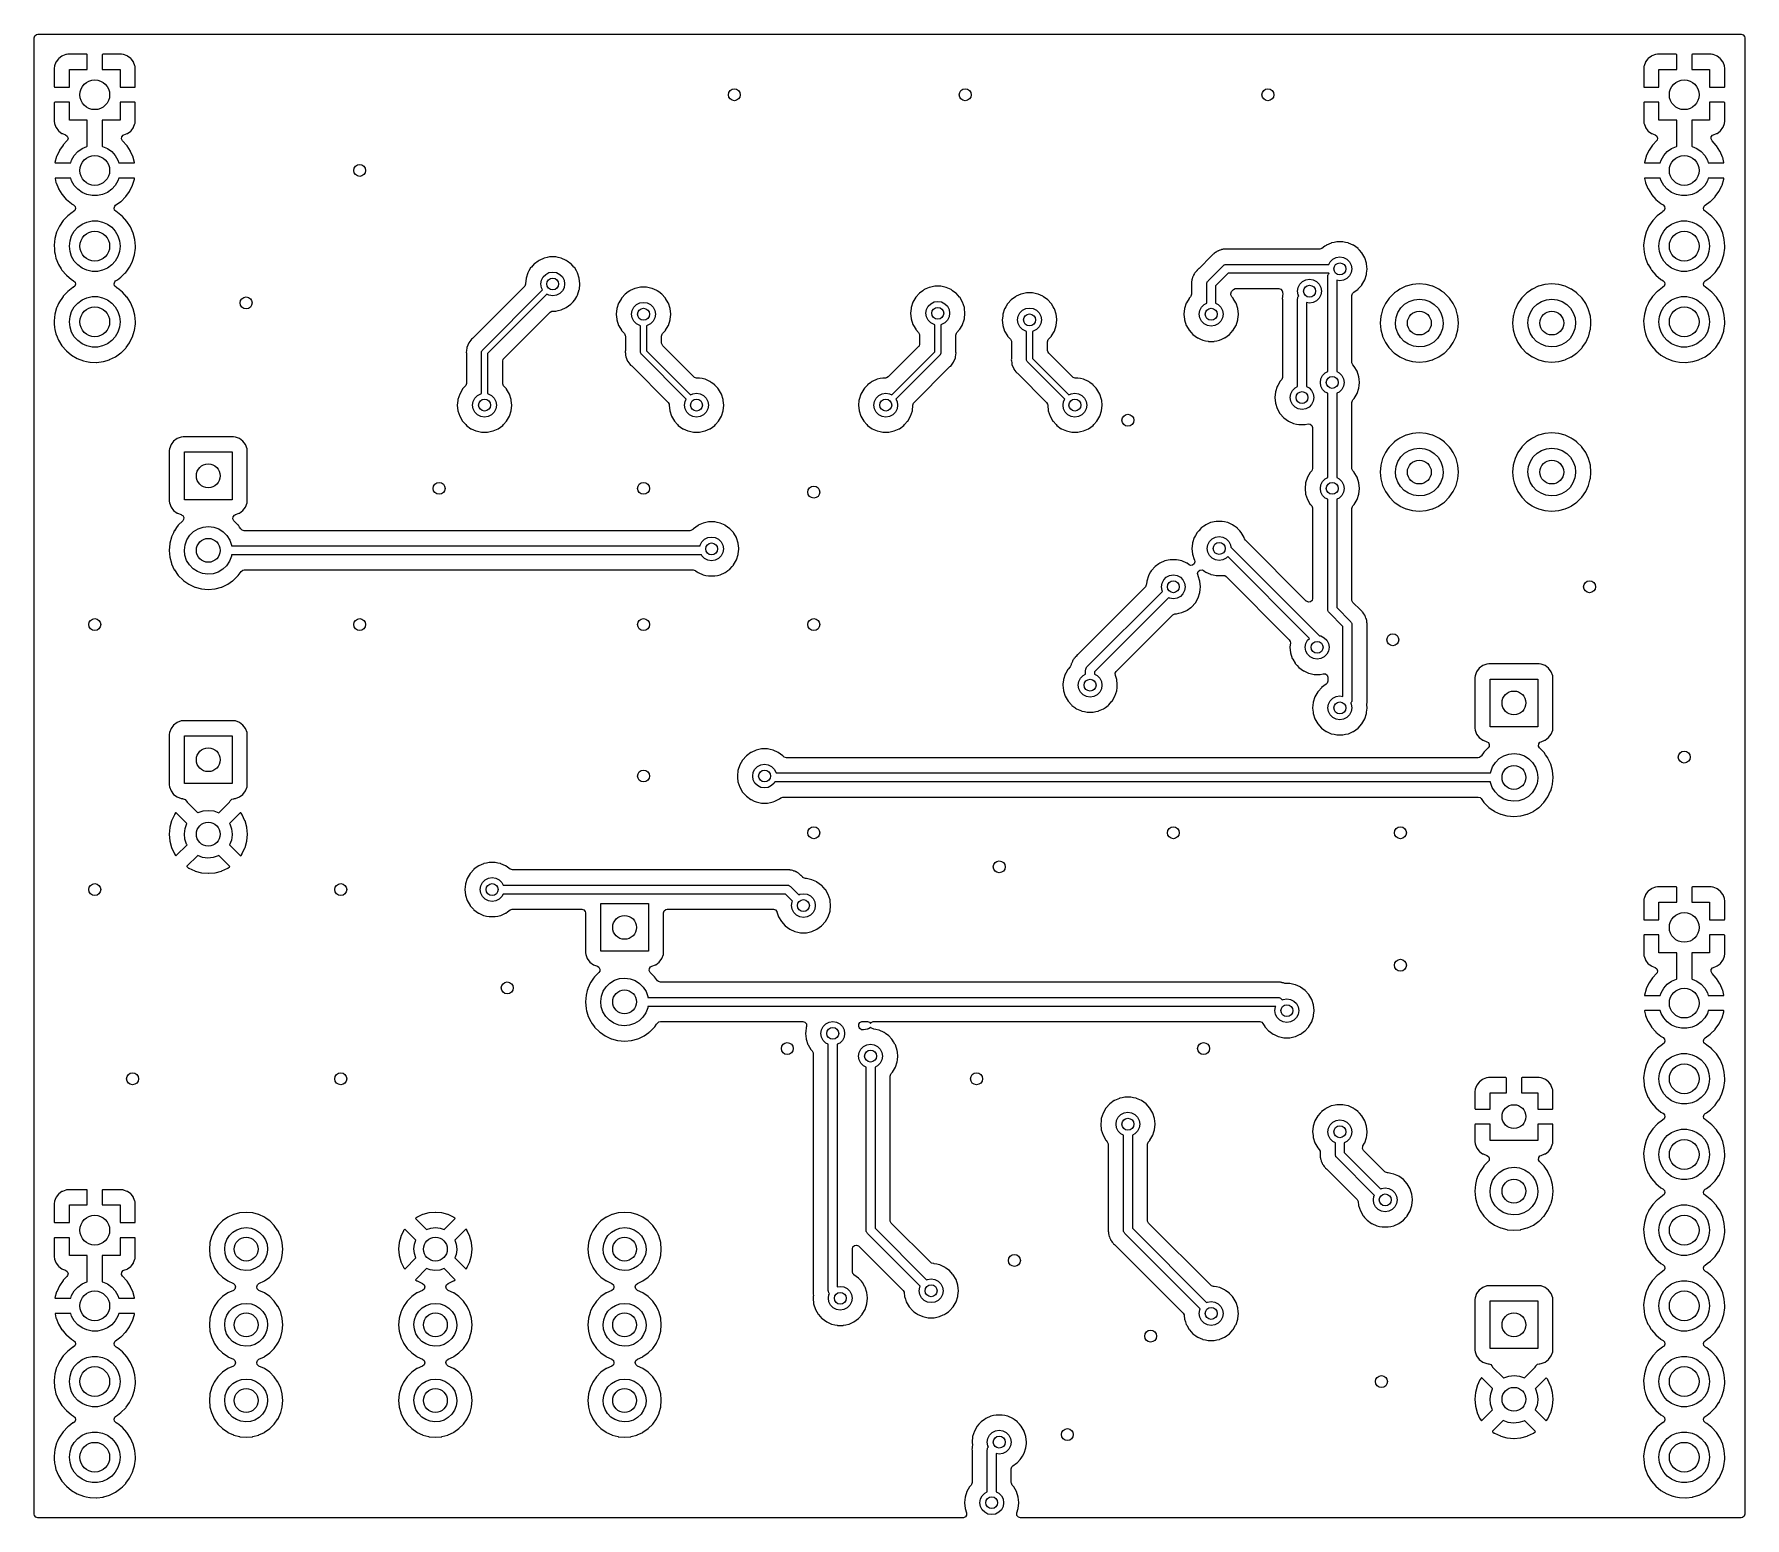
# Model space of a CAD drawing. Extents: x 120.5 to 177.9, y -124 to -74.2.
import ezdxf

# ---------------------------------------------------------------- set-up
doc = ezdxf.new("R2010")
doc.units = 0
doc.layers.add('BLACK', color=7, linetype='CONTINUOUS')

msp = doc.modelspace()

# ---------------------------------------------------------------- linework, layer by layer
at = {"layer": 'BLACK', "linetype": 'CONTINUOUS'}
for p, q in [((120.523, -74.2945), (120.544, -74.2264)), ((120.523, -123.825), (120.523, -74.2945)), ((120.544, -74.2264), (120.597, -74.1799)), ((120.597, -74.1799), (120.649, -74.1685)), ((120.649, -74.1685), (177.8, -74.1685)), ((177.8, -74.1685), (177.869, -74.1885)), ((177.869, -74.1885), (177.915, -74.2422)), ((177.915, -74.2422), (177.927, -74.2945)), ((177.927, -74.2945), (177.927, -123.825)), ((121.252, -75.1119), (121.207, -75.2324)), ((121.26, -75.0964), (121.252, -75.1119)), ((121.337, -74.9943), (121.26, -75.0964)), ((121.349, -74.9817), (121.337, -74.9943)), ((121.451, -74.9052), (121.349, -74.9817)), ((121.467, -74.8967), (121.451, -74.9052)), ((121.587, -74.8515), (121.467, -74.8967)), ((121.603, -74.8479), (121.587, -74.8515)), ((121.654, -74.8424), (121.603, -74.8479)), ((121.66, -74.842), (121.654, -74.8424)), ((122.287, -74.842), (121.66, -74.842)), ((122.295, -74.8437), (122.287, -74.842)), ((122.297, -74.8449), (122.295, -74.8437)), ((122.301, -74.8601), (122.297, -74.8449)), ((122.301, -75.35), (122.301, -74.8601)), ((122.811, -74.8479), (122.809, -74.8555)), ((122.809, -74.8555), (122.809, -75.35)), ((122.812, -74.8465), (122.811, -74.8479)), ((122.827, -74.842), (122.812, -74.8465)), ((123.45, -74.842), (122.827, -74.842)), ((123.456, -74.8424), (123.45, -74.842)), ((123.507, -74.8479), (123.456, -74.8424)), ((123.523, -74.8515), (123.507, -74.8479)), ((123.643, -74.8967), (123.523, -74.8515)), ((123.659, -74.9052), (123.643, -74.8967)), ((123.761, -74.9817), (123.659, -74.9052)), ((123.773, -74.9943), (123.761, -74.9817)), ((123.85, -75.0964), (123.773, -74.9943)), ((123.858, -75.1119), (123.85, -75.0964)), ((123.903, -75.2324), (123.858, -75.1119)), ((174.592, -75.1119), (174.547, -75.2324)), ((174.6, -75.0964), (174.592, -75.1119)), ((174.677, -74.9943), (174.6, -75.0964)), ((174.689, -74.9817), (174.677, -74.9943)), ((174.791, -74.9052), (174.689, -74.9817)), ((174.807, -74.8967), (174.791, -74.9052)), ((174.927, -74.8515), (174.807, -74.8967)), ((174.943, -74.8479), (174.927, -74.8515)), ((174.994, -74.8424), (174.943, -74.8479)), ((175, -74.842), (174.994, -74.8424)), ((175.627, -74.842), (175, -74.842)), ((175.635, -74.8437), (175.627, -74.842)), ((175.637, -74.8449), (175.635, -74.8437)), ((175.641, -74.8601), (175.637, -74.8449)), ((175.641, -75.35), (175.641, -74.8601)), ((176.151, -74.8479), (176.149, -74.8555)), ((176.149, -74.8555), (176.149, -75.35)), ((176.152, -74.8465), (176.151, -74.8479)), ((176.167, -74.842), (176.152, -74.8465)), ((176.79, -74.842), (176.167, -74.842)), ((176.796, -74.8424), (176.79, -74.842)), ((176.847, -74.8479), (176.796, -74.8424)), ((176.863, -74.8515), (176.847, -74.8479)), ((176.983, -74.8967), (176.863, -74.8515)), ((176.999, -74.9052), (176.983, -74.8967)), ((177.101, -74.9817), (176.999, -74.9052)), ((177.113, -74.9943), (177.101, -74.9817)), ((177.19, -75.0964), (177.113, -74.9943)), ((177.198, -75.1119), (177.19, -75.0964)), ((177.243, -75.2324), (177.198, -75.1119)), ((121.203, -75.2476), (121.197, -75.2985)), ((121.197, -75.2985), (121.197, -75.3053)), ((121.197, -75.3053), (121.197, -75.9279)), ((121.207, -75.2324), (121.203, -75.2476)), ((121.705, -75.946), (121.705, -75.35)), ((121.705, -75.35), (122.301, -75.35)), ((122.809, -75.35), (123.405, -75.35)), ((123.405, -75.35), (123.405, -75.946)), ((123.907, -75.2476), (123.903, -75.2324)), ((123.913, -75.2985), (123.907, -75.2476)), ((123.913, -75.3053), (123.913, -75.2985)), ((123.913, -75.9325), (123.913, -75.3053)), ((174.543, -75.2476), (174.537, -75.2985)), ((174.537, -75.2985), (174.537, -75.3053)), ((174.537, -75.3053), (174.537, -75.9279)), ((174.547, -75.2324), (174.543, -75.2476)), ((175.045, -75.946), (175.045, -75.35)), ((175.045, -75.35), (175.641, -75.35)), ((176.149, -75.35), (176.745, -75.35)), ((176.745, -75.35), (176.745, -75.946)), ((177.247, -75.2476), (177.243, -75.2324)), ((177.253, -75.2985), (177.247, -75.2476)), ((177.253, -75.3053), (177.253, -75.2985)), ((177.253, -75.9325), (177.253, -75.3053)), ((121.197, -75.9279), (121.201, -75.9431)), ((121.201, -75.9431), (121.203, -75.9443)), ((121.203, -75.9443), (121.211, -75.946)), ((121.211, -75.946), (121.705, -75.946)), ((123.405, -75.946), (123.895, -75.946)), ((123.895, -75.946), (123.91, -75.9415)), ((123.91, -75.9415), (123.911, -75.9401)), ((123.911, -75.9401), (123.913, -75.9325)), ((174.537, -75.9279), (174.541, -75.9431)), ((174.541, -75.9431), (174.543, -75.9443)), ((174.543, -75.9443), (174.551, -75.946)), ((174.551, -75.946), (175.045, -75.946)), ((176.745, -75.946), (177.235, -75.946)), ((177.235, -75.946), (177.25, -75.9415)), ((177.25, -75.9415), (177.251, -75.9401)), ((177.251, -75.9401), (177.253, -75.9325)), ((121.199, -76.4599), (121.197, -76.4675)), ((121.197, -76.4675), (121.197, -77.0947)), ((121.2, -76.4585), (121.199, -76.4599)), ((121.215, -76.454), (121.2, -76.4585)), ((121.705, -76.454), (121.215, -76.454)), ((121.705, -77.05), (121.705, -76.454)), ((123.899, -76.454), (123.405, -76.454)), ((123.405, -76.454), (123.405, -77.05)), ((123.907, -76.4557), (123.899, -76.454)), ((123.909, -76.4569), (123.907, -76.4557)), ((123.913, -76.4721), (123.909, -76.4569)), ((123.913, -77.0947), (123.913, -76.4721)), ((174.539, -76.4599), (174.537, -76.4675)), ((174.537, -76.4675), (174.537, -77.0947)), ((174.54, -76.4585), (174.539, -76.4599)), ((174.555, -76.454), (174.54, -76.4585)), ((175.045, -76.454), (174.555, -76.454)), ((175.045, -77.05), (175.045, -76.454)), ((176.745, -76.454), (176.745, -77.05)), ((177.239, -76.454), (176.745, -76.454)), ((177.247, -76.4557), (177.239, -76.454)), ((177.249, -76.4569), (177.247, -76.4557)), ((177.253, -76.4721), (177.249, -76.4569)), ((177.253, -77.0947), (177.253, -76.4721)), ((121.197, -77.0947), (121.197, -77.1015)), ((121.197, -77.1015), (121.203, -77.1524)), ((121.203, -77.1524), (121.207, -77.1676)), ((121.207, -77.1676), (121.252, -77.2881)), ((121.252, -77.2881), (121.26, -77.3036)), ((121.26, -77.3036), (121.337, -77.4057)), ((121.337, -77.4057), (121.349, -77.4183)), ((121.349, -77.4183), (121.451, -77.4948)), ((121.451, -77.4948), (121.467, -77.5033)), ((122.301, -77.05), (121.705, -77.05)), ((122.301, -77.9298), (122.301, -77.05)), ((123.405, -77.05), (122.809, -77.05)), ((122.809, -77.05), (122.809, -77.9298)), ((123.643, -77.5033), (123.659, -77.4948)), ((123.659, -77.4948), (123.761, -77.4183)), ((123.761, -77.4183), (123.773, -77.4057)), ((123.773, -77.4057), (123.85, -77.3036)), ((123.85, -77.3036), (123.858, -77.2881)), ((123.858, -77.2881), (123.903, -77.1676)), ((123.903, -77.1676), (123.907, -77.1524)), ((123.907, -77.1524), (123.913, -77.1015)), ((123.913, -77.1015), (123.913, -77.0947)), ((174.537, -77.0947), (174.537, -77.1015)), ((174.537, -77.1015), (174.543, -77.1524)), ((174.543, -77.1524), (174.547, -77.1676)), ((174.547, -77.1676), (174.592, -77.2881)), ((174.592, -77.2881), (174.6, -77.3036)), ((174.6, -77.3036), (174.677, -77.4057)), ((174.677, -77.4057), (174.689, -77.4183)), ((174.689, -77.4183), (174.791, -77.4948)), ((174.791, -77.4948), (174.807, -77.5033)), ((175.641, -77.05), (175.045, -77.05)), ((175.641, -77.9298), (175.641, -77.05)), ((176.745, -77.05), (176.149, -77.05)), ((176.149, -77.05), (176.149, -77.9298)), ((176.983, -77.5033), (176.999, -77.4948)), ((176.999, -77.4948), (177.101, -77.4183)), ((177.101, -77.4183), (177.113, -77.4057)), ((177.113, -77.4057), (177.19, -77.3036)), ((177.19, -77.3036), (177.198, -77.2881)), ((177.198, -77.2881), (177.243, -77.1676)), ((177.243, -77.1676), (177.247, -77.1524)), ((177.247, -77.1524), (177.253, -77.1015)), ((177.253, -77.1015), (177.253, -77.0947)), ((121.373, -78.0626), (121.368, -78.0716)), ((121.493, -77.8867), (121.373, -78.0626)), ((121.467, -77.5033), (121.576, -77.5443)), ((121.5, -77.8787), (121.493, -77.8867)), ((121.623, -77.7494), (121.5, -77.8787)), ((121.576, -77.5443), (121.633, -77.587)), ((121.643, -77.7229), (121.623, -77.7494)), ((121.633, -77.587), (121.658, -77.6535)), ((121.658, -77.6535), (121.643, -77.7229)), ((121.986, -78.1083), (122.13, -78.0039)), ((122.13, -78.0039), (122.292, -77.9316)), ((122.292, -77.9316), (122.301, -77.9298)), ((122.809, -77.9298), (122.818, -77.9316)), ((122.818, -77.9316), (122.98, -78.0039)), ((122.98, -78.0039), (123.124, -78.1083)), ((123.456, -77.6824), (123.464, -77.6119)), ((123.487, -77.7463), (123.456, -77.6824)), ((123.464, -77.6119), (123.509, -77.5572)), ((123.631, -77.9048), (123.487, -77.7463)), ((123.509, -77.5572), (123.536, -77.5435)), ((123.536, -77.5435), (123.643, -77.5033)), ((123.637, -77.9129), (123.631, -77.9048)), ((123.753, -78.0917), (123.637, -77.9129)), ((174.713, -78.0626), (174.708, -78.0716)), ((174.833, -77.8867), (174.713, -78.0626)), ((174.807, -77.5033), (174.916, -77.5443)), ((174.84, -77.8787), (174.833, -77.8867)), ((174.963, -77.7494), (174.84, -77.8787)), ((174.916, -77.5443), (174.973, -77.587)), ((174.983, -77.7229), (174.963, -77.7494)), ((174.973, -77.587), (174.998, -77.6535)), ((174.998, -77.6535), (174.983, -77.7229)), ((175.326, -78.1083), (175.47, -78.0039)), ((175.47, -78.0039), (175.632, -77.9316)), ((175.632, -77.9316), (175.641, -77.9298)), ((176.149, -77.9298), (176.158, -77.9316)), ((176.158, -77.9316), (176.32, -78.0039)), ((176.32, -78.0039), (176.464, -78.1083)), ((176.796, -77.6824), (176.804, -77.6119)), ((176.827, -77.7463), (176.796, -77.6824)), ((176.804, -77.6119), (176.849, -77.5572)), ((176.971, -77.9048), (176.827, -77.7463)), ((176.849, -77.5572), (176.876, -77.5435)), ((176.876, -77.5435), (176.983, -77.5033)), ((176.977, -77.9129), (176.971, -77.9048)), ((177.093, -78.0917), (176.977, -77.9129)), ((121.275, -78.2745), (121.219, -78.4742)), ((121.219, -78.4742), (121.221, -78.4826)), ((121.221, -78.4826), (121.233, -78.486)), ((121.233, -78.486), (121.749, -78.486)), ((121.278, -78.2648), (121.275, -78.2745)), ((121.368, -78.0716), (121.278, -78.2648)), ((121.749, -78.486), (121.778, -78.3943)), ((121.778, -78.3943), (121.867, -78.2404)), ((121.867, -78.2404), (121.986, -78.1083)), ((123.124, -78.1083), (123.243, -78.2404)), ((123.243, -78.2404), (123.332, -78.3943)), ((123.332, -78.3943), (123.361, -78.486)), ((123.361, -78.486), (123.873, -78.486)), ((123.758, -78.1008), (123.753, -78.0917)), ((123.843, -78.2961), (123.758, -78.1008)), ((123.846, -78.3059), (123.843, -78.2961)), ((123.888, -78.4729), (123.846, -78.3059)), ((123.873, -78.486), (123.887, -78.482)), ((123.887, -78.482), (123.888, -78.4729)), ((174.615, -78.2745), (174.559, -78.4742)), ((174.559, -78.4742), (174.561, -78.4826)), ((174.561, -78.4826), (174.573, -78.486)), ((174.573, -78.486), (175.089, -78.486)), ((174.618, -78.2648), (174.615, -78.2745)), ((174.708, -78.0716), (174.618, -78.2648)), ((175.089, -78.486), (175.118, -78.3943)), ((175.118, -78.3943), (175.207, -78.2404)), ((175.207, -78.2404), (175.326, -78.1083)), ((176.464, -78.1083), (176.583, -78.2404)), ((176.583, -78.2404), (176.672, -78.3943)), ((176.672, -78.3943), (176.701, -78.486)), ((176.701, -78.486), (177.213, -78.486)), ((177.098, -78.1008), (177.093, -78.0917)), ((177.183, -78.2961), (177.098, -78.1008)), ((177.186, -78.3059), (177.183, -78.2961)), ((177.228, -78.4729), (177.186, -78.3059)), ((177.213, -78.486), (177.227, -78.482)), ((177.227, -78.482), (177.228, -78.4729)), ((121.225, -78.998), (121.223, -79.008)), ((121.223, -79.008), (121.254, -79.1424)), ((121.238, -78.994), (121.225, -78.998)), ((121.749, -78.994), (121.238, -78.994)), ((121.254, -79.1424), (121.257, -79.1523)), ((121.257, -79.1523), (121.337, -79.3496)), ((121.778, -79.0857), (121.749, -78.994)), ((121.867, -79.2396), (121.778, -79.0857)), ((123.332, -79.0857), (123.243, -79.2396)), ((123.361, -78.994), (123.332, -79.0857)), ((123.874, -78.994), (123.361, -78.994)), ((123.823, -79.2367), (123.885, -79.0329)), ((123.887, -78.9978), (123.874, -78.994)), ((123.885, -79.0329), (123.888, -79.0228)), ((123.889, -79.012), (123.887, -78.9978)), ((123.888, -79.0228), (123.889, -79.012)), ((174.565, -78.998), (174.563, -79.008)), ((174.563, -79.008), (174.594, -79.1424)), ((174.578, -78.994), (174.565, -78.998)), ((175.089, -78.994), (174.578, -78.994)), ((174.594, -79.1424), (174.597, -79.1523)), ((174.597, -79.1523), (174.677, -79.3496)), ((175.118, -79.0857), (175.089, -78.994)), ((175.207, -79.2396), (175.118, -79.0857)), ((176.672, -79.0857), (176.583, -79.2396)), ((176.701, -78.994), (176.672, -79.0857)), ((177.214, -78.994), (176.701, -78.994)), ((177.163, -79.2367), (177.225, -79.0329)), ((177.227, -78.9978), (177.214, -78.994)), ((177.225, -79.0329), (177.228, -79.0228)), ((177.229, -79.012), (177.227, -78.9978)), ((177.228, -79.0228), (177.229, -79.012)), ((121.337, -79.3496), (121.341, -79.3588)), ((121.341, -79.3588), (121.453, -79.5404)), ((121.453, -79.5404), (121.459, -79.5487)), ((121.459, -79.5487), (121.598, -79.7097)), ((121.598, -79.7097), (121.606, -79.7169)), ((121.606, -79.7169), (121.769, -79.8529)), ((121.986, -79.3717), (121.867, -79.2396)), ((122.13, -79.4761), (121.986, -79.3717)), ((122.292, -79.5484), (122.13, -79.4761)), ((122.466, -79.5853), (122.292, -79.5484)), ((122.644, -79.5853), (122.466, -79.5853)), ((122.818, -79.5484), (122.644, -79.5853)), ((122.98, -79.4761), (122.818, -79.5484)), ((123.124, -79.3717), (122.98, -79.4761)), ((123.243, -79.2396), (123.124, -79.3717)), ((123.255, -79.9086), (123.43, -79.7838)), ((123.43, -79.7838), (123.438, -79.7771)), ((123.438, -79.7771), (123.589, -79.6268)), ((123.589, -79.6268), (123.596, -79.619)), ((123.596, -79.619), (123.72, -79.446)), ((123.72, -79.446), (123.725, -79.4372)), ((123.725, -79.4372), (123.82, -79.2463)), ((123.82, -79.2463), (123.823, -79.2367)), ((174.677, -79.3496), (174.681, -79.3588)), ((174.681, -79.3588), (174.793, -79.5404)), ((174.793, -79.5404), (174.799, -79.5487)), ((174.799, -79.5487), (174.938, -79.7097)), ((174.938, -79.7097), (174.946, -79.7169)), ((174.946, -79.7169), (175.109, -79.8529)), ((175.326, -79.3717), (175.207, -79.2396)), ((175.47, -79.4761), (175.326, -79.3717)), ((175.632, -79.5484), (175.47, -79.4761)), ((175.806, -79.5853), (175.632, -79.5484)), ((175.984, -79.5853), (175.806, -79.5853)), ((176.158, -79.5484), (175.984, -79.5853)), ((176.32, -79.4761), (176.158, -79.5484)), ((176.464, -79.3717), (176.32, -79.4761)), ((176.583, -79.2396), (176.464, -79.3717)), ((176.595, -79.9086), (176.77, -79.7838)), ((176.77, -79.7838), (176.778, -79.7771)), ((176.778, -79.7771), (176.929, -79.6268)), ((176.929, -79.6268), (176.936, -79.619)), ((176.936, -79.619), (177.06, -79.446)), ((177.06, -79.446), (177.065, -79.4372)), ((177.065, -79.4372), (177.16, -79.2463)), ((177.16, -79.2463), (177.163, -79.2367)), ((121.65, -80.2606), (121.496, -80.4221)), ((121.8, -80.1478), (121.65, -80.2606)), ((121.769, -79.8529), (121.778, -79.8588)), ((121.778, -79.8588), (121.847, -79.8992)), ((121.824, -80.1296), (121.8, -80.1478)), ((121.829, -80.1265), (121.824, -80.1296)), ((121.824, -80.1296), (121.824, -80.1296)), ((121.842, -80.1198), (121.829, -80.1265)), ((121.882, -80.0864), (121.842, -80.1198)), ((121.847, -79.8992), (121.896, -79.9508)), ((121.909, -80.0206), (121.882, -80.0864)), ((121.896, -79.9508), (121.909, -80.0206)), ((123.203, -80.0017), (123.228, -79.9352)), ((123.218, -80.0711), (123.203, -80.0017)), ((123.268, -80.1215), (123.218, -80.0711)), ((123.228, -79.9352), (123.255, -79.9086)), ((123.309, -80.1446), (123.268, -80.1215)), ((123.313, -80.1478), (123.309, -80.1446)), ((123.481, -80.2798), (123.313, -80.1478)), ((123.313, -80.1478), (123.313, -80.1478)), ((123.481, -80.2799), (123.481, -80.2798)), ((123.485, -80.2831), (123.481, -80.2799)), ((123.635, -80.4483), (123.485, -80.2831)), ((174.99, -80.2606), (174.836, -80.4221)), ((175.14, -80.1478), (174.99, -80.2606)), ((175.109, -79.8529), (175.118, -79.8588)), ((175.118, -79.8588), (175.187, -79.8992)), ((175.164, -80.1296), (175.14, -80.1478)), ((175.169, -80.1265), (175.164, -80.1296)), ((175.164, -80.1296), (175.164, -80.1296)), ((175.182, -80.1198), (175.169, -80.1265)), ((175.222, -80.0864), (175.182, -80.1198)), ((175.187, -79.8992), (175.236, -79.9508)), ((175.249, -80.0206), (175.222, -80.0864)), ((175.236, -79.9508), (175.249, -80.0206)), ((176.543, -80.0017), (176.568, -79.9352)), ((176.558, -80.0711), (176.543, -80.0017)), ((176.608, -80.1215), (176.558, -80.0711)), ((176.568, -79.9352), (176.595, -79.9086)), ((176.649, -80.1446), (176.608, -80.1215)), ((176.653, -80.1478), (176.649, -80.1446)), ((176.821, -80.2798), (176.653, -80.1478)), ((176.653, -80.1478), (176.653, -80.1478)), ((176.821, -80.2799), (176.821, -80.2798)), ((176.825, -80.2831), (176.821, -80.2799)), ((176.975, -80.4483), (176.825, -80.2831)), ((121.276, -80.8093), (121.216, -81.0246)), ((121.37, -80.6067), (121.276, -80.8093)), ((121.496, -80.4221), (121.37, -80.6067)), ((121.724, -81.1033), (121.778, -80.9343)), ((121.778, -80.9343), (121.867, -80.7804)), ((121.867, -80.7804), (121.986, -80.6483)), ((121.986, -80.6483), (122.13, -80.5439)), ((122.13, -80.5439), (122.292, -80.4716)), ((122.292, -80.4716), (122.466, -80.4347)), ((122.466, -80.4347), (122.644, -80.4347)), ((122.644, -80.4347), (122.818, -80.4716)), ((122.818, -80.4716), (122.98, -80.5439)), ((122.98, -80.5439), (123.124, -80.6483)), ((123.124, -80.6483), (123.243, -80.7804)), ((123.243, -80.7804), (123.332, -80.9343)), ((123.332, -80.9343), (123.386, -81.1033)), ((123.756, -80.6358), (123.635, -80.4483)), ((123.845, -80.8407), (123.756, -80.6358)), ((123.9, -81.0574), (123.845, -80.8407)), ((174.616, -80.8093), (174.556, -81.0246)), ((174.71, -80.6067), (174.616, -80.8093)), ((174.836, -80.4221), (174.71, -80.6067)), ((175.064, -81.1033), (175.118, -80.9343)), ((175.118, -80.9343), (175.207, -80.7804)), ((175.207, -80.7804), (175.326, -80.6483)), ((175.326, -80.6483), (175.47, -80.5439)), ((175.47, -80.5439), (175.632, -80.4716)), ((175.632, -80.4716), (175.806, -80.4347)), ((175.806, -80.4347), (175.984, -80.4347)), ((175.984, -80.4347), (176.158, -80.4716)), ((176.158, -80.4716), (176.32, -80.5439)), ((176.32, -80.5439), (176.464, -80.6483)), ((176.464, -80.6483), (176.583, -80.7804)), ((176.583, -80.7804), (176.672, -80.9343)), ((176.672, -80.9343), (176.726, -81.1033)), ((177.096, -80.6358), (176.975, -80.4483)), ((177.185, -80.8407), (177.096, -80.6358)), ((177.24, -81.0574), (177.185, -80.8407)), ((121.216, -81.0246), (121.192, -81.2467)), ((121.192, -81.2467), (121.193, -81.2518)), ((121.193, -81.2518), (121.193, -81.2519)), ((121.193, -81.2519), (121.2, -81.3841)), ((121.2, -81.3841), (121.205, -81.4697)), ((121.205, -81.4697), (121.206, -81.4748)), ((121.206, -81.4748), (121.206, -81.4748)), ((121.206, -81.4748), (121.224, -81.5535)), ((121.705, -81.28), (121.724, -81.1033)), ((121.724, -81.4567), (121.705, -81.28)), ((121.778, -81.6257), (121.724, -81.4567)), ((123.386, -81.4567), (123.332, -81.6257)), ((123.386, -81.1033), (123.405, -81.28)), ((123.405, -81.28), (123.386, -81.4567)), ((123.887, -81.5681), (123.917, -81.3466)), ((123.918, -81.28), (123.9, -81.0574)), ((123.917, -81.3466), (123.918, -81.28)), ((160.128, -81.5135), (160.121, -81.5175)), ((160.161, -81.494), (160.128, -81.5135)), ((160.128, -81.5135), (160.128, -81.5135)), ((160.171, -81.4875), (160.161, -81.494)), ((160.182, -81.4793), (160.171, -81.4875)), ((160.208, -81.4604), (160.182, -81.4793)), ((160.228, -81.4525), (160.208, -81.4604)), ((160.246, -81.4438), (160.228, -81.4525)), ((160.258, -81.4369), (160.246, -81.4438)), ((160.264, -81.4329), (160.258, -81.4369)), ((160.309, -81.42), (160.264, -81.4329)), ((160.32, -81.4161), (160.309, -81.42)), ((160.356, -81.402), (160.32, -81.4161)), ((160.363, -81.3991), (160.356, -81.402)), ((160.356, -81.402), (160.356, -81.402)), ((160.371, -81.3981), (160.363, -81.3991)), ((160.377, -81.3973), (160.371, -81.3981)), ((160.371, -81.3981), (160.371, -81.3981)), ((160.384, -81.3964), (160.377, -81.3973)), ((160.404, -81.3924), (160.384, -81.3964)), ((160.424, -81.3864), (160.404, -81.3924)), ((160.47, -81.385), (160.424, -81.3864)), ((160.482, -81.3841), (160.47, -81.385)), ((160.487, -81.3835), (160.482, -81.3841)), ((160.516, -81.3835), (160.487, -81.3835)), ((160.52, -81.3834), (160.516, -81.3835)), ((160.535, -81.3829), (160.52, -81.3834)), ((160.59, -81.3812), (160.535, -81.3829)), ((160.598, -81.3829), (160.59, -81.3812)), ((160.61, -81.3835), (160.598, -81.3829)), ((160.598, -81.3829), (160.598, -81.3829)), ((163.658, -81.3835), (160.61, -81.3835)), ((163.665, -81.3833), (163.658, -81.3835)), ((163.732, -81.3594), (163.665, -81.3833)), ((163.837, -81.2834), (163.732, -81.3593)), ((163.732, -81.3593), (163.732, -81.3594)), ((163.876, -81.2548), (163.837, -81.2834)), ((163.881, -81.2509), (163.876, -81.2548)), ((163.876, -81.2548), (163.876, -81.2548)), ((163.887, -81.2482), (163.881, -81.2509)), ((164.05, -81.1759), (163.887, -81.2482)), ((163.887, -81.2482), (163.887, -81.2482)), ((164.056, -81.1732), (164.05, -81.1759)), ((164.05, -81.1759), (164.05, -81.1759)), ((164.149, -81.1534), (164.056, -81.1732)), ((164.236, -81.1349), (164.149, -81.1534)), ((164.243, -81.1335), (164.236, -81.1349)), ((164.236, -81.1349), (164.236, -81.1349)), ((164.433, -81.1335), (164.243, -81.1335)), ((164.44, -81.1349), (164.433, -81.1335)), ((164.527, -81.1534), (164.44, -81.1349)), ((164.44, -81.1349), (164.44, -81.1349)), ((164.62, -81.1732), (164.527, -81.1534)), ((164.626, -81.1759), (164.62, -81.1732)), ((164.789, -81.2482), (164.626, -81.1759)), ((164.626, -81.1759), (164.626, -81.1759)), ((164.795, -81.2509), (164.789, -81.2482)), ((164.789, -81.2482), (164.789, -81.2482)), ((164.949, -81.3631), (164.795, -81.2509)), ((164.954, -81.368), (164.949, -81.3631)), ((165, -81.42), (164.954, -81.368)), ((164.954, -81.368), (164.954, -81.368)), ((165.077, -81.5051), (165, -81.42)), ((165.173, -81.6704), (165.077, -81.5051)), ((174.556, -81.0246), (174.532, -81.2467)), ((174.532, -81.2467), (174.533, -81.2518)), ((174.533, -81.2518), (174.533, -81.2519)), ((174.533, -81.2519), (174.54, -81.3841)), ((174.54, -81.3841), (174.545, -81.4697)), ((174.545, -81.4697), (174.546, -81.4748)), ((174.546, -81.4748), (174.546, -81.4748)), ((174.546, -81.4748), (174.564, -81.5535)), ((175.045, -81.28), (175.064, -81.1033)), ((175.064, -81.4567), (175.045, -81.28)), ((175.118, -81.6257), (175.064, -81.4567)), ((176.726, -81.4567), (176.672, -81.6257)), ((176.726, -81.1033), (176.745, -81.28)), ((176.745, -81.28), (176.726, -81.4567)), ((177.227, -81.5681), (177.257, -81.3466)), ((177.258, -81.28), (177.24, -81.0574)), ((177.257, -81.3466), (177.258, -81.28)), ((121.224, -81.5535), (121.254, -81.6876)), ((121.254, -81.6876), (121.338, -81.8946)), ((121.338, -81.8946), (121.341, -81.899)), ((121.341, -81.899), (121.43, -82.0444)), ((121.43, -82.0444), (121.455, -82.0851)), ((121.455, -82.0851), (121.601, -82.2539)), ((121.867, -81.7796), (121.778, -81.6257)), ((121.986, -81.9117), (121.867, -81.7796)), ((122.13, -82.0161), (121.986, -81.9117)), ((122.292, -82.0884), (122.13, -82.0161)), ((122.98, -82.0161), (122.818, -82.0884)), ((123.124, -81.9117), (122.98, -82.0161)), ((123.243, -81.7796), (123.124, -81.9117)), ((123.332, -81.6257), (123.243, -81.7796)), ((123.626, -82.1172), (123.72, -81.9863)), ((123.72, -81.9863), (123.723, -81.9821)), ((123.723, -81.9821), (123.784, -81.8586)), ((123.784, -81.8586), (123.82, -81.7865)), ((123.82, -81.7865), (123.822, -81.7818)), ((123.82, -81.7865), (123.82, -81.7865)), ((123.822, -81.7818), (123.887, -81.5681)), ((137.183, -82.0131), (137.126, -82.1109)), ((137.211, -81.9821), (137.183, -82.0131)), ((137.306, -81.876), (137.211, -81.9821)), ((137.311, -81.8711), (137.306, -81.876)), ((137.306, -81.876), (137.306, -81.876)), ((137.434, -81.7818), (137.311, -81.8711)), ((137.46, -81.7628), (137.434, -81.7818)), ((137.465, -81.7589), (137.46, -81.7628)), ((137.46, -81.7628), (137.46, -81.7628)), ((137.471, -81.7562), (137.465, -81.7589)), ((137.634, -81.6839), (137.471, -81.7562)), ((137.471, -81.7562), (137.471, -81.7562)), ((137.64, -81.6812), (137.634, -81.6839)), ((137.634, -81.6839), (137.634, -81.6839)), ((137.733, -81.6614), (137.64, -81.6812)), ((137.82, -81.6429), (137.733, -81.6614)), ((137.827, -81.6415), (137.82, -81.6429)), ((137.82, -81.6429), (137.82, -81.6429)), ((138.017, -81.6415), (137.827, -81.6415)), ((138.024, -81.6429), (138.017, -81.6415)), ((138.111, -81.6614), (138.024, -81.6429)), ((138.024, -81.6429), (138.024, -81.6429)), ((138.204, -81.6812), (138.111, -81.6614)), ((138.21, -81.6839), (138.204, -81.6812)), ((138.373, -81.7562), (138.21, -81.6839)), ((138.21, -81.6839), (138.21, -81.6839)), ((138.379, -81.7589), (138.373, -81.7562)), ((138.373, -81.7562), (138.373, -81.7562)), ((138.384, -81.7628), (138.379, -81.7589)), ((138.41, -81.7818), (138.384, -81.7628)), ((138.384, -81.7628), (138.384, -81.7628)), ((138.533, -81.8711), (138.41, -81.7818)), ((138.538, -81.876), (138.533, -81.8711)), ((138.633, -81.9821), (138.538, -81.876)), ((138.538, -81.876), (138.538, -81.876)), ((138.661, -82.0131), (138.633, -81.9821)), ((138.718, -82.1109), (138.661, -82.0131)), ((159.591, -82.0444), (159.548, -82.0903)), ((159.597, -82.0386), (159.591, -82.0444)), ((159.604, -82.0343), (159.597, -82.0386)), ((159.612, -82.0263), (159.604, -82.0343)), ((160.036, -81.6025), (159.612, -82.0263)), ((159.914, -82.4439), (160.422, -81.9359)), ((160.044, -81.5938), (160.036, -81.6025)), ((160.046, -81.5917), (160.044, -81.5938)), ((160.074, -81.5582), (160.046, -81.5917)), ((160.091, -81.5455), (160.074, -81.5582)), ((160.106, -81.5327), (160.091, -81.5455)), ((160.121, -81.5175), (160.106, -81.5327)), ((160.422, -81.9359), (160.439, -81.9261)), ((160.439, -81.9261), (160.453, -81.9121)), ((160.453, -81.9121), (160.472, -81.907)), ((160.472, -81.907), (160.489, -81.8971)), ((160.489, -81.8971), (160.509, -81.8971)), ((160.509, -81.8971), (160.528, -81.892)), ((160.528, -81.892), (163.971, -81.892)), ((163.971, -81.892), (164.014, -81.8069)), ((164.014, -81.8069), (164.103, -81.7184)), ((164.103, -81.7184), (164.214, -81.6616)), ((164.214, -81.6616), (164.338, -81.642)), ((164.338, -81.642), (164.462, -81.6616)), ((164.462, -81.6616), (164.573, -81.7184)), ((164.573, -81.7184), (164.662, -81.8069)), ((164.662, -81.8069), (164.718, -81.9184)), ((164.718, -81.9184), (164.738, -82.042)), ((164.738, -82.042), (164.718, -82.1656)), ((165.232, -81.8521), (165.173, -81.6704)), ((165.232, -81.8586), (165.232, -81.8521)), ((165.245, -81.9774), (165.232, -81.8586)), ((165.232, -81.8586), (165.232, -81.8586)), ((165.236, -82.1873), (165.251, -82.0486)), ((165.252, -82.042), (165.245, -81.9774)), ((165.251, -82.0486), (165.252, -82.042)), ((174.564, -81.5535), (174.594, -81.6876)), ((174.594, -81.6876), (174.678, -81.8946)), ((174.678, -81.8946), (174.681, -81.899)), ((174.681, -81.899), (174.77, -82.0444)), ((174.77, -82.0444), (174.795, -82.0851)), ((174.795, -82.0851), (174.941, -82.2539)), ((175.207, -81.7796), (175.118, -81.6257)), ((175.326, -81.9117), (175.207, -81.7796)), ((175.47, -82.0161), (175.326, -81.9117)), ((175.632, -82.0884), (175.47, -82.0161)), ((176.32, -82.0161), (176.158, -82.0884)), ((176.464, -81.9117), (176.32, -82.0161)), ((176.583, -81.7796), (176.464, -81.9117)), ((176.672, -81.6257), (176.583, -81.7796)), ((176.966, -82.1172), (177.06, -81.9863)), ((177.06, -81.9863), (177.063, -81.9821)), ((177.063, -81.9821), (177.124, -81.8586)), ((177.124, -81.8586), (177.16, -81.7865)), ((177.16, -81.7865), (177.162, -81.7818)), ((177.16, -81.7865), (177.16, -81.7865)), ((177.162, -81.7818), (177.227, -81.5681)), ((121.601, -82.2539), (121.773, -82.3966)), ((121.773, -82.3966), (121.802, -82.4136)), ((121.802, -82.4136), (121.846, -82.4395)), ((121.841, -82.66), (121.829, -82.6665)), ((121.882, -82.6267), (121.841, -82.66)), ((121.846, -82.4395), (121.895, -82.4911)), ((121.908, -82.5609), (121.882, -82.6267)), ((121.895, -82.4911), (121.908, -82.5609)), ((122.466, -82.1253), (122.292, -82.0884)), ((122.644, -82.1253), (122.466, -82.1253)), ((122.818, -82.0884), (122.644, -82.1253)), ((123.203, -82.5419), (123.228, -82.4755)), ((123.218, -82.6114), (123.203, -82.5419)), ((123.268, -82.6618), (123.218, -82.6114)), ((123.228, -82.4755), (123.256, -82.4489)), ((123.256, -82.4489), (123.314, -82.4073)), ((123.314, -82.4073), (123.435, -82.3212)), ((123.435, -82.3212), (123.443, -82.3133)), ((123.443, -82.3133), (123.569, -82.1873)), ((123.569, -82.1873), (123.593, -82.1635)), ((123.593, -82.1635), (123.626, -82.1172)), ((136.972, -82.6392), (135.24, -84.3717)), ((136.989, -82.6182), (136.972, -82.6392)), ((137.009, -82.5518), (136.989, -82.6182)), ((137.028, -82.3601), (137.008, -82.55)), ((137.008, -82.55), (137.009, -82.5518)), ((137.087, -82.1784), (137.028, -82.3601)), ((137.102, -82.1541), (137.087, -82.1784)), ((137.126, -82.1109), (137.102, -82.1541)), ((137.522, -82.55), (137.542, -82.4264)), ((137.542, -82.6736), (137.522, -82.55)), ((137.542, -82.4264), (137.598, -82.3149)), ((137.598, -82.3149), (137.687, -82.2264)), ((137.687, -82.2264), (137.798, -82.1696)), ((137.798, -82.1696), (137.922, -82.15)), ((137.922, -82.15), (138.046, -82.1696)), ((138.046, -82.1696), (138.157, -82.2264)), ((138.157, -82.2264), (138.246, -82.3149)), ((138.246, -82.3149), (138.302, -82.4264)), ((138.302, -82.4264), (138.322, -82.55)), ((138.322, -82.55), (138.302, -82.6736)), ((138.742, -82.1541), (138.718, -82.1109)), ((138.757, -82.1784), (138.742, -82.1541)), ((138.816, -82.3601), (138.757, -82.1784)), ((138.836, -82.55), (138.816, -82.3601)), ((138.817, -82.7256), (138.835, -82.5566)), ((138.835, -82.5566), (138.836, -82.55)), ((140.868, -82.6589), (140.781, -82.6774)), ((140.875, -82.6575), (140.868, -82.6589)), ((140.868, -82.6589), (140.868, -82.6589)), ((141.065, -82.6575), (140.875, -82.6575)), ((141.072, -82.6589), (141.065, -82.6575)), ((141.159, -82.6774), (141.072, -82.6589)), ((141.072, -82.6589), (141.072, -82.6589)), ((150.655, -82.6454), (150.562, -82.6652)), ((150.742, -82.6269), (150.655, -82.6454)), ((150.749, -82.6255), (150.742, -82.6269)), ((150.742, -82.6269), (150.742, -82.6269)), ((150.939, -82.6255), (150.749, -82.6255)), ((150.946, -82.6269), (150.939, -82.6255)), ((151.033, -82.6454), (150.946, -82.6269)), ((150.946, -82.6269), (150.946, -82.6269)), ((151.126, -82.6652), (151.033, -82.6454)), ((159.36, -82.508), (159.357, -82.5292)), ((159.357, -82.5292), (159.357, -82.537)), ((159.357, -82.537), (159.361, -82.5751)), ((159.362, -82.4883), (159.36, -82.508)), ((159.361, -82.5751), (159.362, -82.587)), ((159.366, -82.4489), (159.362, -82.4668)), ((159.362, -82.4668), (159.362, -82.4883)), ((159.362, -82.587), (159.362, -82.8912)), ((159.373, -82.4221), (159.366, -82.4489)), ((159.375, -82.4104), (159.373, -82.4221)), ((159.381, -82.3727), (159.375, -82.4104)), ((159.383, -82.3648), (159.381, -82.3727)), ((159.391, -82.3451), (159.383, -82.3648)), ((159.398, -82.3264), (159.391, -82.3451)), ((159.403, -82.3057), (159.398, -82.3264)), ((159.425, -82.2652), (159.403, -82.3057)), ((159.43, -82.2545), (159.425, -82.2652)), ((159.446, -82.2194), (159.43, -82.2545)), ((159.449, -82.2121), (159.446, -82.2194)), ((159.446, -82.2194), (159.446, -82.2194)), ((159.454, -82.2053), (159.449, -82.2121)), ((159.462, -82.1952), (159.454, -82.2053)), ((159.473, -82.1787), (159.462, -82.1952)), ((159.479, -82.1668), (159.473, -82.1787)), ((159.483, -82.1599), (159.479, -82.1668)), ((159.479, -82.1668), (159.479, -82.1668)), ((159.515, -82.1262), (159.483, -82.1599)), ((159.522, -82.1172), (159.515, -82.1262)), ((159.525, -82.1137), (159.522, -82.1172)), ((159.546, -82.0931), (159.525, -82.1137)), ((159.548, -82.0903), (159.546, -82.0931)), ((159.87, -82.55), (159.875, -82.5309)), ((159.87, -83.199), (159.87, -82.55)), ((159.875, -82.5112), (159.885, -82.4941)), ((159.875, -82.5309), (159.875, -82.5112)), ((159.885, -82.4941), (159.89, -82.475)), ((159.89, -82.475), (159.904, -82.461)), ((159.904, -82.461), (159.914, -82.4439)), ((160.59, -82.192), (160.17, -82.6121)), ((160.17, -82.6121), (160.17, -83.199)), ((163.971, -82.192), (160.59, -82.192)), ((162.942, -82.6679), (162.998, -82.5564)), ((162.998, -82.5564), (163.087, -82.4679)), ((163.087, -82.4679), (163.198, -82.4111)), ((163.198, -82.4111), (163.322, -82.3915)), ((163.322, -82.3915), (163.446, -82.4111)), ((163.446, -82.4111), (163.557, -82.4679)), ((163.557, -82.4679), (163.646, -82.5564)), ((163.646, -82.5564), (163.702, -82.6679)), ((163.934, -82.296), (163.939, -82.2769)), ((163.934, -85.485), (163.934, -82.296)), ((163.939, -82.2572), (163.949, -82.2401)), ((163.939, -82.2769), (163.939, -82.2572)), ((163.949, -82.2401), (163.954, -82.221)), ((163.954, -82.221), (163.968, -82.207)), ((163.968, -82.207), (163.974, -82.1973)), ((163.974, -82.1973), (163.971, -82.192)), ((164.338, -82.442), (164.234, -82.4255)), ((164.234, -82.4255), (164.234, -85.485)), ((164.462, -82.4224), (164.338, -82.442)), ((164.573, -82.3656), (164.462, -82.4224)), ((164.662, -82.2771), (164.573, -82.3656)), ((164.718, -82.1656), (164.662, -82.2771)), ((164.954, -82.716), (165.073, -82.5839)), ((165.073, -82.5839), (165.077, -82.5789)), ((165.073, -82.5839), (165.073, -82.5839)), ((165.077, -82.5789), (165.173, -82.4136)), ((165.173, -82.4136), (165.232, -82.2319)), ((165.232, -82.2319), (165.236, -82.1873)), ((166.551, -82.628), (166.353, -82.7202)), ((166.556, -82.6257), (166.551, -82.628)), ((166.551, -82.628), (166.551, -82.628)), ((166.561, -82.6243), (166.556, -82.6257)), ((166.772, -82.5679), (166.561, -82.6243)), ((166.561, -82.6243), (166.561, -82.6243)), ((166.777, -82.5665), (166.772, -82.5679)), ((166.772, -82.5679), (166.772, -82.5679)), ((167.005, -82.5465), (166.777, -82.5665)), ((167.233, -82.5665), (167.005, -82.5465)), ((167.238, -82.5679), (167.233, -82.5665)), ((167.449, -82.6243), (167.238, -82.5679)), ((167.238, -82.5679), (167.238, -82.5679)), ((167.454, -82.6257), (167.449, -82.6243)), ((167.449, -82.6243), (167.449, -82.6243)), ((167.459, -82.628), (167.454, -82.6257)), ((167.657, -82.7202), (167.459, -82.628)), ((167.459, -82.628), (167.459, -82.628)), ((170.996, -82.628), (170.798, -82.7202)), ((171.001, -82.6257), (170.996, -82.628)), ((170.996, -82.628), (170.996, -82.628)), ((171.006, -82.6243), (171.001, -82.6257)), ((171.217, -82.5679), (171.006, -82.6243)), ((171.006, -82.6243), (171.006, -82.6243)), ((171.222, -82.5665), (171.217, -82.5679)), ((171.217, -82.5679), (171.217, -82.5679)), ((171.45, -82.5465), (171.222, -82.5665)), ((171.678, -82.5665), (171.45, -82.5465)), ((171.683, -82.5679), (171.678, -82.5665)), ((171.894, -82.6243), (171.683, -82.5679)), ((171.683, -82.5679), (171.683, -82.5679)), ((171.899, -82.6257), (171.894, -82.6243)), ((171.894, -82.6243), (171.894, -82.6243)), ((171.904, -82.628), (171.899, -82.6257)), ((172.102, -82.7202), (171.904, -82.628)), ((171.904, -82.628), (171.904, -82.628)), ((174.941, -82.2539), (175.113, -82.3966)), ((175.113, -82.3966), (175.142, -82.4136)), ((175.142, -82.4136), (175.186, -82.4395)), ((175.181, -82.66), (175.169, -82.6665)), ((175.222, -82.6267), (175.181, -82.66)), ((175.186, -82.4395), (175.235, -82.4911)), ((175.248, -82.5609), (175.222, -82.6267)), ((175.235, -82.4911), (175.248, -82.5609)), ((175.806, -82.1253), (175.632, -82.0884)), ((175.984, -82.1253), (175.806, -82.1253)), ((176.158, -82.0884), (175.984, -82.1253)), ((176.543, -82.5419), (176.568, -82.4755)), ((176.558, -82.6114), (176.543, -82.5419)), ((176.608, -82.6618), (176.558, -82.6114)), ((176.568, -82.4755), (176.596, -82.4489)), ((176.596, -82.4489), (176.654, -82.4073)), ((176.654, -82.4073), (176.775, -82.3212)), ((176.775, -82.3212), (176.783, -82.3133)), ((176.783, -82.3133), (176.909, -82.1873)), ((176.909, -82.1873), (176.933, -82.1635)), ((176.933, -82.1635), (176.966, -82.1172)), ((121.343, -83.2033), (121.281, -83.3372)), ((121.37, -83.1467), (121.343, -83.2033)), ((121.468, -83.0028), (121.37, -83.1467)), ((121.493, -82.9664), (121.468, -83.0028)), ((121.496, -82.9621), (121.493, -82.9664)), ((121.493, -82.9664), (121.493, -82.9664)), ((121.65, -82.8006), (121.496, -82.9621)), ((121.654, -82.7975), (121.65, -82.8006)), ((121.824, -82.6696), (121.654, -82.7975)), ((121.829, -82.6665), (121.824, -82.6696)), ((121.824, -82.6696), (121.824, -82.6696)), ((121.867, -83.3204), (121.986, -83.1883)), ((121.986, -83.1883), (122.13, -83.0839)), ((122.13, -83.0839), (122.292, -83.0116)), ((122.292, -83.0116), (122.466, -82.9747)), ((122.466, -82.9747), (122.644, -82.9747)), ((122.644, -82.9747), (122.818, -83.0116)), ((122.818, -83.0116), (122.98, -83.0839)), ((122.98, -83.0839), (123.124, -83.1883)), ((123.124, -83.1883), (123.243, -83.3204)), ((123.309, -82.6846), (123.268, -82.6618)), ((123.313, -82.6878), (123.309, -82.6846)), ((123.481, -82.8198), (123.313, -82.6878)), ((123.313, -82.6878), (123.313, -82.6878)), ((123.481, -82.8199), (123.481, -82.8198)), ((123.485, -82.8231), (123.481, -82.8199)), ((123.635, -82.9883), (123.485, -82.8231)), ((123.638, -82.9926), (123.635, -82.9883)), ((123.696, -83.082), (123.638, -82.9926)), ((123.638, -82.9926), (123.638, -82.9926)), ((123.756, -83.1758), (123.696, -83.082)), ((123.845, -83.3807), (123.756, -83.1758)), ((135.565, -84.7653), (137.581, -82.7501)), ((137.722, -82.8915), (135.736, -84.8774)), ((137.581, -82.7501), (137.542, -82.6736)), ((137.798, -82.9304), (137.722, -82.8915)), ((137.922, -82.95), (137.798, -82.9304)), ((138.046, -82.9304), (137.922, -82.95)), ((138.157, -82.8736), (138.046, -82.9304)), ((138.246, -82.7851), (138.157, -82.8736)), ((138.302, -82.6736), (138.246, -82.7851)), ((138.379, -83.3411), (138.533, -83.2289)), ((138.533, -83.2289), (138.607, -83.1467)), ((138.607, -83.1467), (138.657, -83.0919)), ((138.657, -83.0919), (138.661, -83.0869)), ((138.657, -83.0919), (138.657, -83.0919)), ((138.661, -83.0869), (138.732, -82.9649)), ((138.732, -82.9649), (138.753, -82.9273)), ((138.753, -82.9273), (138.757, -82.9216)), ((138.753, -82.9273), (138.753, -82.9273)), ((138.757, -82.9216), (138.816, -82.7399)), ((138.816, -82.7399), (138.817, -82.7256)), ((140.135, -83.1944), (140.076, -83.3761)), ((140.143, -83.1806), (140.135, -83.1944)), ((140.228, -83.0348), (140.143, -83.1806)), ((140.231, -83.0291), (140.228, -83.0348)), ((140.242, -83.0168), (140.231, -83.0291)), ((140.354, -82.892), (140.242, -83.0168)), ((140.359, -82.8871), (140.354, -82.892)), ((140.354, -82.892), (140.354, -82.892)), ((140.46, -82.8133), (140.359, -82.8871)), ((140.508, -82.7788), (140.46, -82.8133)), ((140.513, -82.7749), (140.508, -82.7788)), ((140.508, -82.7788), (140.508, -82.7788)), ((140.519, -82.7722), (140.513, -82.7749)), ((140.682, -82.6999), (140.519, -82.7722)), ((140.519, -82.7722), (140.519, -82.7722)), ((140.688, -82.6972), (140.682, -82.6999)), ((140.682, -82.6999), (140.682, -82.6999)), ((140.781, -82.6774), (140.688, -82.6972)), ((140.735, -83.2424), (140.846, -83.1856)), ((140.846, -83.1856), (140.97, -83.166)), ((140.97, -83.166), (141.094, -83.1856)), ((141.094, -83.1856), (141.205, -83.2424)), ((141.252, -82.6972), (141.159, -82.6774)), ((141.258, -82.6999), (141.252, -82.6972)), ((141.421, -82.7722), (141.258, -82.6999)), ((141.258, -82.6999), (141.258, -82.6999)), ((141.427, -82.7749), (141.421, -82.7722)), ((141.421, -82.7722), (141.421, -82.7722)), ((141.432, -82.7788), (141.427, -82.7749)), ((141.48, -82.8133), (141.432, -82.7788)), ((141.432, -82.7788), (141.432, -82.7788)), ((141.581, -82.8871), (141.48, -82.8133)), ((141.586, -82.892), (141.581, -82.8871)), ((141.698, -83.0168), (141.586, -82.892)), ((141.586, -82.892), (141.586, -82.892)), ((141.709, -83.0291), (141.698, -83.0168)), ((141.712, -83.0348), (141.709, -83.0291)), ((141.797, -83.1806), (141.712, -83.0348)), ((141.805, -83.1944), (141.797, -83.1806)), ((141.864, -83.3761), (141.805, -83.1944)), ((150.009, -83.1624), (149.95, -83.3441)), ((150.105, -82.9971), (150.009, -83.1624)), ((150.113, -82.9883), (150.105, -82.9971)), ((150.228, -82.86), (150.113, -82.9883)), ((150.233, -82.8551), (150.228, -82.86)), ((150.228, -82.86), (150.228, -82.86)), ((150.344, -82.7742), (150.233, -82.8551)), ((150.382, -82.7468), (150.344, -82.7742)), ((150.387, -82.7429), (150.382, -82.7468)), ((150.382, -82.7468), (150.382, -82.7468)), ((150.393, -82.7402), (150.387, -82.7429)), ((150.556, -82.6679), (150.393, -82.7402)), ((150.393, -82.7402), (150.393, -82.7402)), ((150.52, -83.2989), (150.609, -83.2104)), ((150.562, -82.6652), (150.556, -82.6679)), ((150.556, -82.6679), (150.556, -82.6679)), ((150.609, -83.2104), (150.72, -83.1536)), ((150.72, -83.1536), (150.844, -83.134)), ((150.844, -83.134), (150.968, -83.1536)), ((150.968, -83.1536), (151.079, -83.2104)), ((151.079, -83.2104), (151.168, -83.2989)), ((151.132, -82.6679), (151.126, -82.6652)), ((151.295, -82.7402), (151.132, -82.6679)), ((151.132, -82.6679), (151.132, -82.6679)), ((151.301, -82.7429), (151.295, -82.7402)), ((151.295, -82.7402), (151.295, -82.7402)), ((151.306, -82.7468), (151.301, -82.7429)), ((151.344, -82.7742), (151.306, -82.7468)), ((151.306, -82.7468), (151.306, -82.7468)), ((151.455, -82.8551), (151.344, -82.7742)), ((151.46, -82.86), (151.455, -82.8551)), ((151.575, -82.9883), (151.46, -82.86)), ((151.46, -82.86), (151.46, -82.86)), ((151.583, -82.9971), (151.575, -82.9883)), ((151.679, -83.1624), (151.583, -82.9971)), ((151.738, -83.3441), (151.679, -83.1624)), ((153.185, -83.2191), (153.127, -83.32)), ((153.195, -83.2082), (153.185, -83.2191)), ((153.308, -83.082), (153.195, -83.2082)), ((153.313, -83.0771), (153.308, -83.082)), ((153.308, -83.082), (153.308, -83.082)), ((153.453, -82.9756), (153.313, -83.0771)), ((153.462, -82.9688), (153.453, -82.9756)), ((153.467, -82.9649), (153.462, -82.9688)), ((153.462, -82.9688), (153.462, -82.9688)), ((153.473, -82.9622), (153.467, -82.9649)), ((153.636, -82.8899), (153.473, -82.9622)), ((153.473, -82.9622), (153.473, -82.9622)), ((153.642, -82.8872), (153.636, -82.8899)), ((153.636, -82.8899), (153.636, -82.8899)), ((153.736, -82.8671), (153.642, -82.8872)), ((153.822, -82.8489), (153.736, -82.8671)), ((153.829, -82.8475), (153.822, -82.8489)), ((153.822, -82.8489), (153.822, -82.8489)), ((154.019, -82.8475), (153.829, -82.8475)), ((154.026, -82.8489), (154.019, -82.8475)), ((154.112, -82.8671), (154.026, -82.8489)), ((154.026, -82.8489), (154.026, -82.8489)), ((154.206, -82.8872), (154.112, -82.8671)), ((154.212, -82.8899), (154.206, -82.8872)), ((154.375, -82.9622), (154.212, -82.8899)), ((154.212, -82.8899), (154.212, -82.8899)), ((154.381, -82.9649), (154.375, -82.9622)), ((154.375, -82.9622), (154.375, -82.9622)), ((154.386, -82.9688), (154.381, -82.9649)), ((154.395, -82.9756), (154.386, -82.9688)), ((154.386, -82.9688), (154.386, -82.9688)), ((154.535, -83.0771), (154.395, -82.9756)), ((154.54, -83.082), (154.535, -83.0771)), ((154.653, -83.2082), (154.54, -83.082)), ((154.54, -83.082), (154.54, -83.082)), ((154.663, -83.2191), (154.653, -83.2082)), ((154.721, -83.32), (154.663, -83.2191)), ((159.185, -83.1944), (159.126, -83.3761)), ((159.193, -83.1806), (159.185, -83.1944)), ((159.278, -83.0348), (159.193, -83.1806)), ((159.281, -83.0291), (159.278, -83.0348)), ((159.292, -83.0168), (159.281, -83.0291)), ((159.329, -82.9756), (159.292, -83.0168)), ((159.341, -82.9594), (159.329, -82.9756)), ((159.362, -82.8912), (159.341, -82.9594)), ((159.785, -83.2424), (159.87, -83.199)), ((160.17, -83.199), (160.255, -83.2424)), ((160.678, -82.875), (160.699, -82.8068)), ((160.678, -82.8912), (160.678, -82.875)), ((160.68, -82.9115), (160.678, -82.8912)), ((160.711, -82.9756), (160.68, -82.9115)), ((160.699, -82.8068), (160.715, -82.7859)), ((160.748, -83.0168), (160.711, -82.9756)), ((160.715, -82.7859), (160.764, -82.7374)), ((160.759, -83.0291), (160.748, -83.0168)), ((160.762, -83.0348), (160.759, -83.0291)), ((160.847, -83.1806), (160.762, -83.0348)), ((160.764, -82.7374), (160.826, -82.7034)), ((160.826, -82.7034), (160.853, -82.7005)), ((160.855, -83.1944), (160.847, -83.1806)), ((160.853, -82.7005), (162.285, -82.7005)), ((160.914, -83.3761), (160.855, -83.1944)), ((162.285, -82.7005), (162.354, -82.7205)), ((162.354, -82.7205), (162.4, -82.7742)), ((162.4, -82.7742), (162.411, -82.8133)), ((162.408, -83.0035), (162.405, -83.0247)), ((162.405, -83.0247), (162.405, -83.0325)), ((162.405, -83.0325), (162.409, -83.0706)), ((162.409, -82.9838), (162.408, -83.0035)), ((162.416, -82.9374), (162.409, -82.9623)), ((162.409, -82.9623), (162.409, -82.9838)), ((162.409, -83.0706), (162.409, -83.0825)), ((162.409, -83.0825), (162.409, -85.6852)), ((162.411, -82.8133), (162.412, -82.8231)), ((162.412, -82.8231), (162.419, -82.8929)), ((162.419, -82.8929), (162.416, -82.9374)), ((162.918, -83.0455), (162.923, -83.0264)), ((162.918, -85.993), (162.918, -83.0455)), ((162.922, -82.7915), (162.942, -82.6679)), ((162.942, -82.9151), (162.922, -82.7915)), ((162.923, -83.0067), (162.933, -82.9896)), ((162.923, -83.0264), (162.923, -83.0067)), ((162.933, -82.9896), (162.938, -82.9705)), ((162.938, -82.9705), (162.952, -82.9565)), ((162.958, -82.9468), (162.942, -82.9151)), ((162.952, -82.9565), (162.958, -82.9468)), ((163.322, -83.1915), (163.218, -83.175)), ((163.218, -83.175), (163.218, -85.993)), ((163.446, -83.1719), (163.322, -83.1915)), ((163.557, -83.1151), (163.446, -83.1719)), ((163.646, -83.0266), (163.557, -83.1151)), ((163.702, -82.9151), (163.646, -83.0266)), ((163.702, -82.6679), (163.722, -82.7915)), ((163.722, -82.7915), (163.702, -82.9151)), ((164.742, -82.9352), (164.763, -82.8671)), ((164.742, -85.1772), (164.742, -82.9352)), ((164.763, -82.8671), (164.796, -82.835)), ((164.795, -82.8331), (164.809, -82.8231)), ((164.796, -82.835), (164.795, -82.8331)), ((164.809, -82.8231), (164.949, -82.7209)), ((164.949, -82.7209), (164.954, -82.716)), ((165.865, -83.2082), (165.785, -83.3807)), ((165.867, -83.2033), (165.865, -83.2082)), ((165.865, -83.2082), (165.865, -83.2082)), ((165.989, -83.0291), (165.867, -83.2033)), ((165.996, -83.0202), (165.989, -83.0291)), ((165.999, -83.0157), (165.996, -83.0202)), ((165.996, -83.0202), (165.996, -83.0202)), ((166.161, -82.8538), (165.999, -83.0157)), ((166.165, -82.8506), (166.161, -82.8538)), ((166.258, -82.7859), (166.165, -82.8506)), ((166.165, -82.8506), (166.165, -82.8506)), ((166.348, -82.7225), (166.258, -82.7859)), ((166.353, -82.7202), (166.348, -82.7225)), ((166.353, -82.7202), (166.353, -82.7202)), ((166.385, -83.3544), (166.512, -83.2296)), ((166.512, -83.2296), (166.664, -83.1361)), ((166.664, -83.1361), (166.833, -83.0787)), ((166.833, -83.0787), (167.011, -83.06)), ((167.011, -83.06), (167.188, -83.0811)), ((167.188, -83.0811), (167.356, -83.141)), ((167.356, -83.141), (167.506, -83.2365)), ((167.662, -82.7225), (167.657, -82.7202)), ((167.657, -82.7202), (167.657, -82.7202)), ((167.752, -82.7859), (167.662, -82.7225)), ((167.845, -82.8506), (167.752, -82.7859)), ((167.849, -82.8538), (167.845, -82.8506)), ((167.845, -82.8506), (167.845, -82.8506)), ((168.011, -83.0157), (167.849, -82.8538)), ((168.014, -83.0202), (168.011, -83.0157)), ((168.021, -83.0291), (168.014, -83.0202)), ((168.014, -83.0202), (168.014, -83.0202)), ((168.143, -83.2033), (168.021, -83.0291)), ((168.145, -83.2082), (168.143, -83.2033)), ((168.225, -83.3807), (168.145, -83.2082)), ((168.145, -83.2082), (168.145, -83.2082)), ((170.31, -83.2082), (170.23, -83.3807)), ((170.312, -83.2033), (170.31, -83.2082)), ((170.31, -83.2082), (170.31, -83.2082)), ((170.434, -83.0291), (170.312, -83.2033)), ((170.441, -83.0202), (170.434, -83.0291)), ((170.444, -83.0157), (170.441, -83.0202)), ((170.441, -83.0202), (170.441, -83.0202)), ((170.606, -82.8538), (170.444, -83.0157)), ((170.61, -82.8506), (170.606, -82.8538)), ((170.703, -82.7859), (170.61, -82.8506)), ((170.61, -82.8506), (170.61, -82.8506)), ((170.793, -82.7225), (170.703, -82.7859)), ((170.798, -82.7202), (170.793, -82.7225)), ((170.798, -82.7202), (170.798, -82.7202)), ((170.83, -83.3544), (170.957, -83.2296)), ((170.957, -83.2296), (171.109, -83.1361)), ((171.109, -83.1361), (171.278, -83.0787)), ((171.278, -83.0787), (171.456, -83.06)), ((171.456, -83.06), (171.633, -83.0811)), ((171.633, -83.0811), (171.801, -83.141)), ((171.801, -83.141), (171.951, -83.2365)), ((172.107, -82.7225), (172.102, -82.7202)), ((172.102, -82.7202), (172.102, -82.7202)), ((172.197, -82.7859), (172.107, -82.7225)), ((172.29, -82.8506), (172.197, -82.7859)), ((172.294, -82.8538), (172.29, -82.8506)), ((172.29, -82.8506), (172.29, -82.8506)), ((172.456, -83.0157), (172.294, -82.8538)), ((172.459, -83.0202), (172.456, -83.0157)), ((172.466, -83.0291), (172.459, -83.0202)), ((172.459, -83.0202), (172.459, -83.0202)), ((172.588, -83.2033), (172.466, -83.0291)), ((172.59, -83.2082), (172.588, -83.2033)), ((172.67, -83.3807), (172.59, -83.2082)), ((172.59, -83.2082), (172.59, -83.2082)), ((174.683, -83.2033), (174.621, -83.3372)), ((174.71, -83.1467), (174.683, -83.2033)), ((174.808, -83.0028), (174.71, -83.1467)), ((174.833, -82.9664), (174.808, -83.0028)), ((174.836, -82.9621), (174.833, -82.9664)), ((174.833, -82.9664), (174.833, -82.9664)), ((174.99, -82.8006), (174.836, -82.9621)), ((174.994, -82.7975), (174.99, -82.8006)), ((175.164, -82.6696), (174.994, -82.7975)), ((175.169, -82.6665), (175.164, -82.6696)), ((175.164, -82.6696), (175.164, -82.6696)), ((175.207, -83.3204), (175.326, -83.1883)), ((175.326, -83.1883), (175.47, -83.0839)), ((175.47, -83.0839), (175.632, -83.0116)), ((175.632, -83.0116), (175.806, -82.9747)), ((175.806, -82.9747), (175.984, -82.9747)), ((175.984, -82.9747), (176.158, -83.0116)), ((176.158, -83.0116), (176.32, -83.0839)), ((176.32, -83.0839), (176.464, -83.1883)), ((176.464, -83.1883), (176.583, -83.3204)), ((176.649, -82.6846), (176.608, -82.6618)), ((176.653, -82.6878), (176.649, -82.6846)), ((176.821, -82.8198), (176.653, -82.6878)), ((176.653, -82.6878), (176.653, -82.6878)), ((176.821, -82.8199), (176.821, -82.8198)), ((176.825, -82.8231), (176.821, -82.8199)), ((176.975, -82.9883), (176.825, -82.8231)), ((176.978, -82.9926), (176.975, -82.9883)), ((177.036, -83.082), (176.978, -82.9926)), ((176.978, -82.9926), (176.978, -82.9926)), ((177.096, -83.1758), (177.036, -83.082)), ((177.185, -83.3807), (177.096, -83.1758)), ((121.216, -83.5646), (121.192, -83.7867)), ((121.192, -83.7867), (121.193, -83.7918)), ((121.193, -83.7918), (121.193, -83.7919)), ((121.193, -83.7919), (121.198, -83.8866)), ((121.276, -83.3493), (121.216, -83.5646)), ((121.281, -83.3372), (121.276, -83.3493)), ((121.705, -83.82), (121.724, -83.6433)), ((121.724, -83.6433), (121.778, -83.4743)), ((121.778, -83.4743), (121.867, -83.3204)), ((123.243, -83.3204), (123.332, -83.4743)), ((123.332, -83.4743), (123.386, -83.6433)), ((123.386, -83.6433), (123.405, -83.82)), ((123.9, -83.5974), (123.845, -83.3807)), ((123.918, -83.82), (123.9, -83.5974)), ((136.281, -85.0511), (137.837, -83.4954)), ((137.837, -83.4954), (137.899, -83.4614)), ((137.899, -83.4614), (137.926, -83.4585)), ((137.926, -83.4585), (138.017, -83.4585)), ((138.017, -83.4585), (138.024, -83.4571)), ((138.024, -83.4571), (138.111, -83.4386)), ((138.024, -83.4571), (138.024, -83.4571)), ((138.111, -83.4386), (138.204, -83.4188)), ((138.204, -83.4188), (138.21, -83.4161)), ((138.21, -83.4161), (138.373, -83.3438)), ((138.373, -83.3438), (138.379, -83.3411)), ((138.373, -83.3438), (138.373, -83.3438)), ((140.067, -83.4614), (140.056, -83.566)), ((140.056, -83.566), (140.057, -83.5726)), ((140.057, -83.5726), (140.074, -83.7302)), ((140.076, -83.3826), (140.067, -83.4614)), ((140.074, -83.7302), (140.076, -83.7559)), ((140.076, -83.3761), (140.076, -83.3826)), ((140.076, -83.3826), (140.076, -83.3826)), ((140.076, -83.7559), (140.135, -83.9376)), ((140.57, -83.566), (140.59, -83.4424)), ((140.59, -83.6896), (140.57, -83.566)), ((140.59, -83.4424), (140.646, -83.3309)), ((140.646, -83.8011), (140.59, -83.6896)), ((140.646, -83.3309), (140.735, -83.2424)), ((140.735, -83.8896), (140.646, -83.8011)), ((141.205, -83.2424), (141.294, -83.3309)), ((141.294, -83.8011), (141.205, -83.8896)), ((141.294, -83.3309), (141.35, -83.4424)), ((141.35, -83.6896), (141.294, -83.8011)), ((141.35, -83.4424), (141.37, -83.566)), ((141.37, -83.566), (141.35, -83.6896)), ((141.805, -83.9376), (141.864, -83.7559)), ((141.864, -83.3826), (141.864, -83.3761)), ((141.873, -83.4614), (141.864, -83.3826)), ((141.864, -83.3826), (141.864, -83.3826)), ((141.864, -83.7559), (141.866, -83.7302)), ((141.866, -83.7302), (141.883, -83.5726)), ((141.884, -83.566), (141.873, -83.4614)), ((141.883, -83.5726), (141.884, -83.566)), ((149.947, -83.376), (149.93, -83.534)), ((149.93, -83.534), (149.95, -83.7239)), ((149.95, -83.3506), (149.947, -83.376)), ((149.95, -83.3441), (149.95, -83.3506)), ((149.95, -83.3506), (149.95, -83.3506)), ((149.95, -83.7239), (150.009, -83.9056)), ((150.444, -83.534), (150.464, -83.4104)), ((150.464, -83.6576), (150.444, -83.534)), ((150.464, -83.4104), (150.52, -83.2989)), ((150.52, -83.7691), (150.464, -83.6576)), ((150.609, -83.8576), (150.52, -83.7691)), ((151.168, -83.7691), (151.079, -83.8576)), ((151.168, -83.2989), (151.224, -83.4104)), ((151.224, -83.6576), (151.168, -83.7691)), ((151.224, -83.4104), (151.244, -83.534)), ((151.244, -83.534), (151.224, -83.6576)), ((151.679, -83.9056), (151.727, -83.756)), ((151.727, -83.756), (151.738, -83.7239)), ((151.738, -83.3506), (151.738, -83.3441)), ((151.741, -83.376), (151.738, -83.3506)), ((151.738, -83.3506), (151.738, -83.3506)), ((151.738, -83.7239), (151.758, -83.534)), ((151.758, -83.534), (151.741, -83.376)), ((153.024, -83.6319), (153.01, -83.756)), ((153.01, -83.756), (153.011, -83.7626)), ((153.011, -83.7626), (153.029, -83.9313)), ((153.03, -83.5726), (153.024, -83.6319)), ((153.089, -83.3844), (153.03, -83.5661)), ((153.03, -83.5661), (153.03, -83.5726)), ((153.03, -83.5726), (153.03, -83.5726)), ((153.094, -83.3761), (153.089, -83.3844)), ((153.127, -83.32), (153.094, -83.3761)), ((153.524, -83.756), (153.544, -83.6324)), ((153.544, -83.8796), (153.524, -83.756)), ((153.544, -83.6324), (153.6, -83.5209)), ((153.6, -83.5209), (153.689, -83.4324)), ((153.689, -83.4324), (153.8, -83.3756)), ((153.8, -83.3756), (153.924, -83.356)), ((153.924, -83.356), (154.048, -83.3756)), ((154.048, -83.3756), (154.159, -83.4324)), ((154.159, -83.4324), (154.248, -83.5209)), ((154.248, -83.5209), (154.304, -83.6324)), ((154.304, -83.6324), (154.324, -83.756)), ((154.324, -83.756), (154.304, -83.8796)), ((154.754, -83.3761), (154.721, -83.32)), ((154.759, -83.3844), (154.754, -83.3761)), ((154.818, -83.5661), (154.759, -83.3844)), ((154.818, -83.5726), (154.818, -83.5661)), ((154.824, -83.6319), (154.818, -83.5726)), ((154.818, -83.5726), (154.818, -83.5726)), ((154.819, -83.9313), (154.837, -83.7626)), ((154.838, -83.756), (154.824, -83.6319)), ((154.837, -83.7626), (154.838, -83.756)), ((159.117, -83.4614), (159.106, -83.566)), ((159.106, -83.566), (159.107, -83.5726)), ((159.107, -83.5726), (159.124, -83.7302)), ((159.126, -83.3826), (159.117, -83.4614)), ((159.124, -83.7302), (159.126, -83.7559)), ((159.126, -83.3761), (159.126, -83.3826)), ((159.126, -83.3826), (159.126, -83.3826)), ((159.126, -83.7559), (159.185, -83.9376)), ((159.62, -83.566), (159.64, -83.4424)), ((159.64, -83.6896), (159.62, -83.566)), ((159.64, -83.4424), (159.696, -83.3309)), ((159.696, -83.8011), (159.64, -83.6896)), ((159.696, -83.3309), (159.785, -83.2424)), ((159.785, -83.8896), (159.696, -83.8011)), ((160.255, -83.2424), (160.344, -83.3309)), ((160.344, -83.8011), (160.255, -83.8896)), ((160.344, -83.3309), (160.4, -83.4424)), ((160.4, -83.6896), (160.344, -83.8011)), ((160.4, -83.4424), (160.42, -83.566)), ((160.42, -83.566), (160.4, -83.6896)), ((160.855, -83.9376), (160.914, -83.7559)), ((160.914, -83.3826), (160.914, -83.3761)), ((160.923, -83.4614), (160.914, -83.3826)), ((160.914, -83.3826), (160.914, -83.3826)), ((160.914, -83.7559), (160.916, -83.7302)), ((160.916, -83.7302), (160.933, -83.5726)), ((160.934, -83.566), (160.923, -83.4614)), ((160.933, -83.5726), (160.934, -83.566)), ((165.711, -83.6319), (165.692, -83.86)), ((165.722, -83.5923), (165.711, -83.6319)), ((165.769, -83.4161), (165.722, -83.5923)), ((165.771, -83.4108), (165.769, -83.4161)), ((165.769, -83.4161), (165.769, -83.4161)), ((165.785, -83.3807), (165.771, -83.4108)), ((166.205, -83.8488), (166.227, -83.6719)), ((166.227, -83.6719), (166.288, -83.5043)), ((166.288, -83.5043), (166.385, -83.3544)), ((167.506, -83.2365), (167.632, -83.3631)), ((167.632, -83.3631), (167.726, -83.5143)), ((167.726, -83.5143), (167.785, -83.6828)), ((167.785, -83.6828), (167.805, -83.86)), ((168.239, -83.4108), (168.225, -83.3807)), ((168.241, -83.4161), (168.239, -83.4108)), ((168.288, -83.5923), (168.241, -83.4161)), ((168.241, -83.4161), (168.241, -83.4161)), ((168.299, -83.6319), (168.288, -83.5923)), ((168.318, -83.86), (168.299, -83.6319)), ((170.156, -83.6319), (170.137, -83.86)), ((170.167, -83.5923), (170.156, -83.6319)), ((170.214, -83.4161), (170.167, -83.5923)), ((170.216, -83.4108), (170.214, -83.4161)), ((170.214, -83.4161), (170.214, -83.4161)), ((170.23, -83.3807), (170.216, -83.4108)), ((170.65, -83.8488), (170.672, -83.6719)), ((170.672, -83.6719), (170.733, -83.5043)), ((170.733, -83.5043), (170.83, -83.3544)), ((171.951, -83.2365), (172.077, -83.3631)), ((172.077, -83.3631), (172.171, -83.5143)), ((172.171, -83.5143), (172.23, -83.6828)), ((172.23, -83.6828), (172.25, -83.86)), ((172.684, -83.4108), (172.67, -83.3807)), ((172.686, -83.4161), (172.684, -83.4108)), ((172.733, -83.5923), (172.686, -83.4161)), ((172.686, -83.4161), (172.686, -83.4161)), ((172.744, -83.6319), (172.733, -83.5923)), ((172.757, -83.7867), (172.744, -83.6319)), ((172.763, -83.86), (172.757, -83.7867)), ((174.556, -83.5646), (174.532, -83.7867)), ((174.532, -83.7867), (174.533, -83.7918)), ((174.533, -83.7918), (174.533, -83.7919)), ((174.533, -83.7919), (174.538, -83.8866)), ((174.616, -83.3493), (174.556, -83.5646)), ((174.621, -83.3372), (174.616, -83.3493)), ((175.045, -83.82), (175.064, -83.6433)), ((175.064, -83.6433), (175.118, -83.4743)), ((175.118, -83.4743), (175.207, -83.3204)), ((176.583, -83.3204), (176.672, -83.4743)), ((176.672, -83.4743), (176.726, -83.6433)), ((176.726, -83.6433), (176.745, -83.82)), ((177.24, -83.5974), (177.185, -83.3807)), ((177.258, -83.82), (177.24, -83.5974)), ((121.198, -83.8866), (121.205, -84.0097)), ((121.205, -84.0097), (121.206, -84.0148)), ((121.206, -84.0148), (121.206, -84.0148)), ((121.206, -84.0148), (121.22, -84.0759)), ((121.22, -84.0759), (121.254, -84.2276)), ((121.254, -84.2276), (121.292, -84.3218)), ((121.292, -84.3218), (121.332, -84.4182)), ((121.724, -83.9967), (121.705, -83.82)), ((121.778, -84.1657), (121.724, -83.9967)), ((121.867, -84.3196), (121.778, -84.1657)), ((121.986, -84.4517), (121.867, -84.3196)), ((123.243, -84.3196), (123.124, -84.4517)), ((123.332, -84.1657), (123.243, -84.3196)), ((123.386, -83.9967), (123.332, -84.1657)), ((123.405, -83.82), (123.386, -83.9967)), ((123.726, -84.5167), (123.82, -84.3265)), ((123.82, -84.3265), (123.822, -84.3218)), ((123.82, -84.3265), (123.82, -84.3265)), ((123.822, -84.3218), (123.88, -84.1333)), ((123.88, -84.1333), (123.886, -84.113)), ((123.886, -84.113), (123.887, -84.1081)), ((123.886, -84.113), (123.886, -84.113)), ((123.887, -84.1081), (123.917, -83.8866)), ((123.917, -83.86), (123.918, -83.8234)), ((123.917, -83.8866), (123.917, -83.86)), ((123.918, -83.8234), (123.918, -83.82)), ((123.918, -83.8234), (123.918, -83.8234)), ((135.227, -84.3826), (135.202, -84.402)), ((135.24, -84.3717), (135.227, -84.3826)), ((140.135, -83.9376), (140.139, -83.9433)), ((140.139, -83.9433), (140.139, -83.9433)), ((140.139, -83.9433), (140.144, -83.9522)), ((140.144, -83.9522), (140.231, -84.1029)), ((140.231, -84.1029), (140.235, -84.1079)), ((140.235, -84.1079), (140.235, -84.1079)), ((140.235, -84.1079), (140.329, -84.212)), ((140.329, -84.212), (140.36, -84.276)), ((140.36, -84.276), (140.362, -84.2963)), ((140.362, -84.2963), (140.362, -84.7879)), ((140.846, -83.9464), (140.735, -83.8896)), ((140.87, -83.9502), (140.846, -83.9464)), ((140.87, -84.836), (140.87, -83.9502)), ((141.094, -83.9464), (141.07, -83.9502)), ((141.07, -83.9502), (141.07, -84.7946)), ((141.205, -83.8896), (141.094, -83.9464)), ((141.578, -84.2963), (141.599, -84.2282)), ((141.578, -84.5318), (141.578, -84.2963)), ((141.599, -84.2282), (141.611, -84.212)), ((141.611, -84.212), (141.705, -84.1079)), ((141.705, -84.1079), (141.709, -84.1029)), ((141.705, -84.1079), (141.705, -84.1079)), ((141.709, -84.1029), (141.796, -83.9522)), ((141.796, -83.9522), (141.801, -83.9433)), ((141.801, -83.9433), (141.805, -83.9376)), ((141.801, -83.9433), (141.801, -83.9433)), ((150.009, -83.9056), (150.013, -83.9113)), ((150.013, -83.9113), (150.013, -83.9113)), ((150.013, -83.9113), (150.028, -83.9376)), ((150.028, -83.9376), (150.105, -84.0709)), ((150.105, -84.0709), (150.109, -84.0759)), ((150.109, -84.0759), (150.109, -84.0759)), ((150.109, -84.0759), (150.203, -84.18)), ((150.203, -84.18), (150.234, -84.244)), ((150.234, -84.244), (150.236, -84.2643)), ((150.236, -84.2643), (150.236, -84.5638)), ((150.72, -83.9144), (150.609, -83.8576)), ((150.744, -83.9182), (150.72, -83.9144)), ((150.744, -84.8266), (150.744, -83.9182)), ((150.968, -83.9144), (150.944, -83.9182)), ((150.944, -83.9182), (150.944, -84.868)), ((151.079, -83.8576), (150.968, -83.9144)), ((151.452, -84.2643), (151.473, -84.1962)), ((151.452, -84.8199), (151.452, -84.2643)), ((151.473, -84.1962), (151.485, -84.18)), ((151.485, -84.18), (151.579, -84.0759)), ((151.579, -84.0759), (151.583, -84.0709)), ((151.579, -84.0759), (151.579, -84.0759)), ((151.583, -84.0709), (151.66, -83.9376)), ((151.66, -83.9376), (151.675, -83.9113)), ((151.675, -83.9113), (151.679, -83.9056)), ((151.675, -83.9113), (151.675, -83.9113)), ((153.029, -83.9313), (153.03, -83.9459)), ((153.03, -83.9459), (153.089, -84.1276)), ((153.089, -84.1276), (153.185, -84.2929)), ((153.185, -84.2929), (153.189, -84.2979)), ((153.189, -84.2979), (153.189, -84.2979)), ((153.189, -84.2979), (153.283, -84.402)), ((153.6, -83.9911), (153.544, -83.8796)), ((153.689, -84.0796), (153.6, -83.9911)), ((153.8, -84.1364), (153.689, -84.0796)), ((153.824, -84.1402), (153.8, -84.1364)), ((153.824, -85.09), (153.824, -84.1402)), ((154.048, -84.1364), (154.024, -84.1402)), ((154.024, -84.1402), (154.024, -85.0486)), ((154.159, -84.0796), (154.048, -84.1364)), ((154.248, -83.9911), (154.159, -84.0796)), ((154.304, -83.8796), (154.248, -83.9911)), ((154.565, -84.402), (154.659, -84.2979)), ((154.659, -84.2979), (154.663, -84.2929)), ((154.659, -84.2979), (154.659, -84.2979)), ((154.663, -84.2929), (154.759, -84.1276)), ((154.759, -84.1276), (154.818, -83.9459)), ((154.818, -83.9459), (154.819, -83.9313)), ((159.185, -83.9376), (159.189, -83.9433)), ((159.189, -83.9433), (159.189, -83.9433)), ((159.189, -83.9433), (159.194, -83.9522)), ((159.194, -83.9522), (159.281, -84.1029)), ((159.281, -84.1029), (159.285, -84.1079)), ((159.285, -84.1079), (159.285, -84.1079)), ((159.285, -84.1079), (159.29, -84.113)), ((159.29, -84.113), (159.409, -84.2449)), ((159.409, -84.2449), (159.563, -84.3571)), ((159.563, -84.3571), (159.569, -84.3598)), ((159.569, -84.3598), (159.569, -84.3598)), ((159.569, -84.3598), (159.664, -84.402)), ((159.896, -83.9464), (159.785, -83.8896)), ((160.02, -83.966), (159.896, -83.9464)), ((160.144, -83.9464), (160.02, -83.966)), ((160.255, -83.8896), (160.144, -83.9464)), ((160.376, -84.402), (160.471, -84.3598)), ((160.471, -84.3598), (160.477, -84.3571)), ((160.471, -84.3598), (160.471, -84.3598)), ((160.477, -84.3571), (160.631, -84.2449)), ((160.631, -84.2449), (160.75, -84.113)), ((160.75, -84.113), (160.755, -84.1079)), ((160.755, -84.1079), (160.759, -84.1029)), ((160.755, -84.1079), (160.755, -84.1079)), ((160.759, -84.1029), (160.846, -83.9522)), ((160.846, -83.9522), (160.851, -83.9433)), ((160.851, -83.9433), (160.855, -83.9376)), ((160.851, -83.9433), (160.851, -83.9433)), ((165.692, -83.86), (165.711, -84.0881)), ((165.711, -84.0881), (165.713, -84.0934)), ((165.713, -84.0934), (165.713, -84.0934)), ((165.713, -84.0934), (165.766, -84.2929)), ((165.766, -84.2929), (165.771, -84.3092)), ((165.771, -84.3092), (165.773, -84.3142)), ((165.773, -84.3142), (165.773, -84.3142)), ((165.773, -84.3142), (165.865, -84.5118)), ((166.222, -84.0263), (166.205, -83.8488)), ((166.279, -84.1956), (166.222, -84.0263)), ((166.371, -84.3481), (166.279, -84.1956)), ((166.495, -84.4764), (166.371, -84.3481)), ((167.618, -84.3742), (167.489, -84.4972)), ((167.717, -84.2257), (167.618, -84.3742)), ((167.78, -84.059), (167.717, -84.2257)), ((167.805, -83.8823), (167.78, -84.059)), ((167.805, -83.86), (167.805, -83.8823)), ((168.145, -84.5118), (168.237, -84.3142)), ((168.237, -84.3142), (168.239, -84.3092)), ((168.237, -84.3142), (168.237, -84.3142)), ((168.239, -84.3092), (168.244, -84.2929)), ((168.244, -84.2929), (168.297, -84.0934)), ((168.297, -84.0934), (168.299, -84.0881)), ((168.297, -84.0934), (168.297, -84.0934)), ((168.299, -84.0881), (168.318, -83.86)), ((170.137, -83.86), (170.156, -84.0881)), ((170.156, -84.0881), (170.158, -84.0934)), ((170.158, -84.0934), (170.158, -84.0934)), ((170.158, -84.0934), (170.211, -84.2929)), ((170.211, -84.2929), (170.216, -84.3092)), ((170.216, -84.3092), (170.218, -84.3142)), ((170.218, -84.3142), (170.218, -84.3142)), ((170.218, -84.3142), (170.31, -84.5118)), ((170.667, -84.0263), (170.65, -83.8488)), ((170.724, -84.1956), (170.667, -84.0263)), ((170.816, -84.3481), (170.724, -84.1956)), ((170.94, -84.4764), (170.816, -84.3481)), ((172.063, -84.3742), (171.934, -84.4972)), ((172.162, -84.2257), (172.063, -84.3742)), ((172.225, -84.059), (172.162, -84.2257)), ((172.25, -83.8823), (172.225, -84.059)), ((172.25, -83.86), (172.25, -83.8823)), ((172.59, -84.5118), (172.682, -84.3142)), ((172.682, -84.3142), (172.684, -84.3092)), ((172.682, -84.3142), (172.682, -84.3142)), ((172.684, -84.3092), (172.689, -84.2929)), ((172.689, -84.2929), (172.742, -84.0934)), ((172.742, -84.0934), (172.744, -84.0881)), ((172.742, -84.0934), (172.742, -84.0934)), ((172.744, -84.0881), (172.763, -83.86)), ((174.538, -83.8866), (174.545, -84.0097)), ((174.545, -84.0097), (174.546, -84.0148)), ((174.546, -84.0148), (174.546, -84.0148)), ((174.546, -84.0148), (174.56, -84.0759)), ((174.56, -84.0759), (174.594, -84.2276)), ((174.594, -84.2276), (174.632, -84.3218)), ((174.632, -84.3218), (174.672, -84.4182)), ((175.064, -83.9967), (175.045, -83.82)), ((175.118, -84.1657), (175.064, -83.9967)), ((175.207, -84.3196), (175.118, -84.1657)), ((175.326, -84.4517), (175.207, -84.3196)), ((176.583, -84.3196), (176.464, -84.4517)), ((176.672, -84.1657), (176.583, -84.3196)), ((176.726, -83.9967), (176.672, -84.1657)), ((176.745, -83.82), (176.726, -83.9967)), ((177.066, -84.5167), (177.16, -84.3265)), ((177.16, -84.3265), (177.162, -84.3218)), ((177.16, -84.3265), (177.16, -84.3265)), ((177.162, -84.3218), (177.22, -84.1333)), ((177.22, -84.1333), (177.226, -84.113)), ((177.226, -84.113), (177.227, -84.1081)), ((177.226, -84.113), (177.226, -84.113)), ((177.227, -84.1081), (177.257, -83.8866)), ((177.257, -83.86), (177.258, -83.8234)), ((177.257, -83.8866), (177.257, -83.86)), ((177.258, -83.8234), (177.258, -83.82)), ((177.258, -83.8234), (177.258, -83.8234)), ((121.332, -84.4182), (121.338, -84.4346)), ((121.338, -84.4346), (121.455, -84.6251)), ((121.455, -84.6251), (121.601, -84.7939)), ((121.601, -84.7939), (121.773, -84.9366)), ((121.773, -84.9366), (121.966, -85.0493)), ((122.13, -84.5561), (121.986, -84.4517)), ((122.292, -84.6284), (122.13, -84.5561)), ((122.466, -84.6653), (122.292, -84.6284)), ((122.644, -84.6653), (122.466, -84.6653)), ((122.818, -84.6284), (122.644, -84.6653)), ((122.98, -84.5561), (122.818, -84.6284)), ((123.124, -84.4517), (122.98, -84.5561)), ((123.253, -84.9909), (123.435, -84.8612)), ((123.435, -84.8612), (123.452, -84.8442)), ((123.452, -84.8442), (123.516, -84.7801)), ((123.516, -84.7801), (123.593, -84.7035)), ((123.593, -84.7035), (123.612, -84.6771)), ((123.612, -84.6771), (123.72, -84.5263)), ((123.72, -84.5263), (123.723, -84.5221)), ((123.723, -84.5221), (123.726, -84.5167)), ((135.028, -84.7961), (135.022, -84.836)), ((135.022, -84.836), (135.026, -84.8662)), ((135.026, -84.8662), (135.026, -84.8677)), ((135.026, -84.8677), (135.028, -84.8841)), ((135.029, -84.7858), (135.028, -84.7961)), ((135.028, -84.7961), (135.028, -84.7961)), ((135.028, -84.8841), (135.028, -85.8837)), ((135.041, -84.6904), (135.029, -84.7858)), ((135.043, -84.6771), (135.041, -84.6904)), ((135.104, -84.5291), (135.043, -84.6771)), ((135.043, -84.6771), (135.043, -84.6771)), ((135.111, -84.5213), (135.104, -84.5291)), ((135.177, -84.4349), (135.111, -84.5213)), ((135.178, -84.4339), (135.177, -84.4349)), ((135.202, -84.402), (135.178, -84.4339)), ((135.178, -84.4339), (135.178, -84.4339)), ((135.536, -84.836), (135.538, -84.8283)), ((135.536, -86.2298), (135.536, -84.836)), ((135.537, -84.8204), (135.548, -84.7995)), ((135.538, -84.8283), (135.537, -84.8204)), ((135.548, -84.7995), (135.555, -84.7772)), ((135.555, -84.7772), (135.562, -84.7725)), ((135.562, -84.7725), (135.565, -84.7653)), ((135.736, -84.8774), (135.736, -86.2298)), ((140.36, -84.8043), (140.356, -84.836)), ((140.356, -84.836), (140.362, -84.8759)), ((140.362, -84.7879), (140.36, -84.8043)), ((140.362, -84.8759), (140.362, -84.8759)), ((140.362, -84.8759), (140.37, -84.9435)), ((140.37, -84.9435), (140.377, -84.9949)), ((140.872, -84.8437), (140.87, -84.836)), ((140.871, -84.8516), (140.872, -84.8437)), ((140.882, -84.8725), (140.871, -84.8516)), ((140.889, -84.8948), (140.882, -84.8725)), ((140.896, -84.8995), (140.889, -84.8948)), ((140.899, -84.9067), (140.896, -84.8995)), ((142.407, -86.4139), (140.899, -84.9067)), ((141.07, -84.7946), (142.548, -86.2725)), ((141.581, -84.5585), (141.578, -84.5318)), ((141.615, -84.6209), (141.581, -84.5585)), ((142.663, -85.6686), (141.615, -84.6209)), ((150.199, -84.6529), (149.183, -85.6686)), ((149.298, -86.2725), (150.744, -84.8266)), ((150.915, -84.9387), (149.439, -86.4139)), ((150.215, -84.6319), (150.199, -84.6529)), ((150.236, -84.5638), (150.215, -84.6319)), ((150.918, -84.9315), (150.915, -84.9387)), ((150.925, -84.9268), (150.918, -84.9315)), ((150.932, -84.9045), (150.925, -84.9268)), ((150.943, -84.8836), (150.932, -84.9045)), ((150.944, -84.868), (150.942, -84.8757)), ((150.942, -84.8757), (150.943, -84.8836)), ((151.441, -84.9932), (151.449, -84.9312)), ((151.449, -84.9311), (151.452, -84.9079)), ((151.449, -84.9312), (151.449, -84.9311)), ((151.454, -84.8363), (151.452, -84.8199)), ((151.452, -84.9079), (151.453, -84.9079)), ((151.453, -84.9079), (151.457, -84.8762)), ((151.458, -84.868), (151.454, -84.8363)), ((151.457, -84.8762), (151.458, -84.868)), ((153.283, -84.402), (153.314, -84.466)), ((153.314, -84.466), (153.315, -84.4863)), ((153.315, -84.4863), (153.315, -85.0419)), ((154.532, -84.4863), (154.553, -84.4182)), ((154.532, -84.7858), (154.532, -84.4863)), ((154.535, -84.8125), (154.532, -84.7858)), ((154.569, -84.8749), (154.535, -84.8125)), ((154.553, -84.4182), (154.565, -84.402)), ((155.363, -85.6686), (154.569, -84.8749)), ((159.664, -84.402), (159.738, -84.4348)), ((159.738, -84.4348), (159.831, -84.4546)), ((159.831, -84.4546), (159.918, -84.4731)), ((159.918, -84.4731), (159.918, -84.4731)), ((159.918, -84.4731), (159.925, -84.4745)), ((159.925, -84.4745), (160.115, -84.4745)), ((160.115, -84.4745), (160.122, -84.4731)), ((160.122, -84.4731), (160.209, -84.4546)), ((160.122, -84.4731), (160.122, -84.4731)), ((160.209, -84.4546), (160.302, -84.4348)), ((160.302, -84.4348), (160.376, -84.402)), ((165.865, -84.5118), (165.865, -84.5118)), ((165.865, -84.5118), (165.867, -84.5167)), ((165.867, -84.5167), (165.937, -84.616)), ((165.937, -84.616), (165.98, -84.6771)), ((165.98, -84.6771), (165.999, -84.7043)), ((165.999, -84.7043), (166.161, -84.8662)), ((166.161, -84.8662), (166.165, -84.8694)), ((166.165, -84.8694), (166.165, -84.8694)), ((166.165, -84.8694), (166.175, -84.8759)), ((166.175, -84.8759), (166.348, -84.9975)), ((166.644, -84.5741), (166.495, -84.4764)), ((166.811, -84.6362), (166.644, -84.5741)), ((166.988, -84.6598), (166.811, -84.6362)), ((167.166, -84.6437), (166.988, -84.6598)), ((167.335, -84.5885), (167.166, -84.6437)), ((167.489, -84.4972), (167.335, -84.5885)), ((167.662, -84.9975), (167.835, -84.8759)), ((167.835, -84.8759), (167.845, -84.8694)), ((167.845, -84.8694), (167.849, -84.8662)), ((167.845, -84.8694), (167.845, -84.8694)), ((167.849, -84.8662), (168.011, -84.7043)), ((168.011, -84.7043), (168.03, -84.6771)), ((168.03, -84.6771), (168.073, -84.616)), ((168.073, -84.616), (168.143, -84.5167)), ((168.143, -84.5167), (168.145, -84.5118)), ((168.145, -84.5118), (168.145, -84.5118)), ((170.31, -84.5118), (170.31, -84.5118)), ((170.31, -84.5118), (170.312, -84.5167)), ((170.312, -84.5167), (170.382, -84.616)), ((170.382, -84.616), (170.425, -84.6771)), ((170.425, -84.6771), (170.444, -84.7043)), ((170.444, -84.7043), (170.606, -84.8662)), ((170.606, -84.8662), (170.61, -84.8694)), ((170.61, -84.8694), (170.61, -84.8694)), ((170.61, -84.8694), (170.62, -84.8759)), ((170.62, -84.8759), (170.793, -84.9975)), ((171.089, -84.5741), (170.94, -84.4764)), ((171.256, -84.6362), (171.089, -84.5741)), ((171.433, -84.6598), (171.256, -84.6362)), ((171.611, -84.6437), (171.433, -84.6598)), ((171.78, -84.5885), (171.611, -84.6437)), ((171.934, -84.4972), (171.78, -84.5885)), ((172.107, -84.9975), (172.28, -84.8759)), ((172.28, -84.8759), (172.29, -84.8694)), ((172.29, -84.8694), (172.294, -84.8662)), ((172.29, -84.8694), (172.29, -84.8694)), ((172.294, -84.8662), (172.456, -84.7043)), ((172.456, -84.7043), (172.475, -84.6771)), ((172.475, -84.6771), (172.518, -84.616)), ((172.518, -84.616), (172.588, -84.5167)), ((172.588, -84.5167), (172.59, -84.5118)), ((172.59, -84.5118), (172.59, -84.5118)), ((174.672, -84.4182), (174.678, -84.4346)), ((174.678, -84.4346), (174.795, -84.6251)), ((174.795, -84.6251), (174.941, -84.7939)), ((174.941, -84.7939), (175.113, -84.9366)), ((175.113, -84.9366), (175.306, -85.0493)), ((175.47, -84.5561), (175.326, -84.4517)), ((175.632, -84.6284), (175.47, -84.5561)), ((175.806, -84.6653), (175.632, -84.6284)), ((175.984, -84.6653), (175.806, -84.6653)), ((176.158, -84.6284), (175.984, -84.6653)), ((176.32, -84.5561), (176.158, -84.6284)), ((176.464, -84.4517), (176.32, -84.5561)), ((176.593, -84.9909), (176.775, -84.8612)), ((176.775, -84.8612), (176.792, -84.8442)), ((176.792, -84.8442), (176.856, -84.7801)), ((176.856, -84.7801), (176.933, -84.7035)), ((176.933, -84.7035), (176.952, -84.6771)), ((176.952, -84.6771), (177.06, -84.5263)), ((177.06, -84.5263), (177.063, -84.5221)), ((177.063, -84.5221), (177.066, -84.5167)), ((121.966, -85.0493), (122.175, -85.129)), ((122.175, -85.129), (122.18, -85.1301)), ((122.18, -85.1301), (122.18, -85.1301)), ((122.18, -85.1301), (122.275, -85.1494)), ((122.275, -85.1494), (122.394, -85.1736)), ((122.394, -85.1736), (122.399, -85.1738)), ((122.399, -85.1738), (122.399, -85.1738)), ((122.399, -85.1738), (122.612, -85.1816)), ((122.612, -85.1816), (122.612, -85.1816)), ((122.612, -85.1816), (122.617, -85.1818)), ((122.617, -85.1818), (122.622, -85.1811)), ((122.622, -85.1811), (122.833, -85.154)), ((122.622, -85.1811), (122.622, -85.1811)), ((122.833, -85.154), (122.838, -85.1534)), ((122.833, -85.154), (122.833, -85.154)), ((122.838, -85.1534), (122.843, -85.1519)), ((122.843, -85.1519), (123.047, -85.0907)), ((123.047, -85.0907), (123.052, -85.0892)), ((123.047, -85.0907), (123.047, -85.0907)), ((123.052, -85.0892), (123.253, -84.9909)), ((136.244, -85.1402), (136.265, -85.0721)), ((136.244, -85.8837), (136.244, -85.1402)), ((136.265, -85.0721), (136.281, -85.0511)), ((140.377, -84.9949), (140.438, -85.1429)), ((140.438, -85.1429), (140.444, -85.1494)), ((140.444, -85.1494), (140.444, -85.1494)), ((140.444, -85.1494), (140.512, -85.2381)), ((140.512, -85.2381), (140.512, -85.2381)), ((140.512, -85.2381), (140.536, -85.27)), ((140.536, -85.27), (140.543, -85.275)), ((140.543, -85.275), (140.561, -85.2895)), ((140.561, -85.2895), (140.574, -85.3003)), ((140.574, -85.3003), (141.798, -86.5248)), ((150.048, -86.5248), (151.24, -85.3323)), ((151.24, -85.3323), (151.253, -85.3214)), ((151.253, -85.3214), (151.271, -85.307)), ((151.271, -85.307), (151.278, -85.302)), ((151.278, -85.302), (151.302, -85.2701)), ((151.302, -85.2701), (151.376, -85.1749)), ((151.302, -85.2701), (151.302, -85.2701)), ((151.376, -85.1749), (151.437, -85.0269)), ((151.437, -85.0269), (151.441, -84.9932)), ((153.314, -85.0583), (153.31, -85.09)), ((153.31, -85.09), (153.315, -85.1299)), ((153.315, -85.0419), (153.314, -85.0583)), ((153.315, -85.1299), (153.315, -85.1299)), ((153.315, -85.1299), (153.325, -85.2)), ((153.325, -85.2), (153.331, -85.2489)), ((153.331, -85.2489), (153.392, -85.3969)), ((153.392, -85.3969), (153.398, -85.4034)), ((153.398, -85.4034), (153.398, -85.4034)), ((153.398, -85.4034), (153.466, -85.4921)), ((153.466, -85.4921), (153.466, -85.4921)), ((153.466, -85.4921), (153.49, -85.524)), ((153.49, -85.524), (153.497, -85.529)), ((153.497, -85.529), (153.515, -85.5435)), ((153.826, -85.0977), (153.824, -85.09)), ((153.825, -85.1056), (153.826, -85.0977)), ((153.836, -85.1265), (153.825, -85.1056)), ((153.843, -85.1488), (153.836, -85.1265)), ((153.85, -85.1535), (153.843, -85.1488)), ((153.853, -85.1607), (153.85, -85.1535)), ((155.107, -86.4139), (153.853, -85.1607)), ((154.024, -85.0486), (155.248, -86.2725)), ((163.76, -85.6169), (163.849, -85.5284)), ((163.849, -85.5284), (163.934, -85.485)), ((164.234, -85.485), (164.319, -85.5284)), ((164.319, -85.5284), (164.408, -85.6169)), ((164.744, -85.1975), (164.742, -85.1772)), ((164.775, -85.2616), (164.744, -85.1975)), ((164.823, -85.3151), (164.775, -85.2616)), ((164.919, -85.4804), (164.823, -85.3151)), ((164.978, -85.6621), (164.919, -85.4804)), ((166.348, -84.9975), (166.353, -84.9998)), ((166.353, -84.9998), (166.353, -84.9998)), ((166.353, -84.9998), (166.54, -85.0869)), ((166.54, -85.0869), (166.556, -85.0943)), ((166.556, -85.0943), (166.561, -85.0957)), ((166.561, -85.0957), (166.561, -85.0957)), ((166.561, -85.0957), (166.772, -85.1521)), ((166.772, -85.1521), (166.772, -85.1521)), ((166.772, -85.1521), (166.777, -85.1535)), ((166.777, -85.1535), (167.005, -85.1735)), ((167.005, -85.1735), (167.233, -85.1535)), ((167.233, -85.1535), (167.238, -85.1521)), ((167.238, -85.1521), (167.449, -85.0957)), ((167.238, -85.1521), (167.238, -85.1521)), ((167.449, -85.0957), (167.454, -85.0943)), ((167.449, -85.0957), (167.449, -85.0957)), ((167.454, -85.0943), (167.47, -85.0869)), ((167.47, -85.0869), (167.657, -84.9998)), ((167.657, -84.9998), (167.662, -84.9975)), ((167.657, -84.9998), (167.657, -84.9998)), ((170.793, -84.9975), (170.798, -84.9998)), ((170.798, -84.9998), (170.798, -84.9998)), ((170.798, -84.9998), (170.985, -85.0869)), ((170.985, -85.0869), (171.001, -85.0943)), ((171.001, -85.0943), (171.006, -85.0957)), ((171.006, -85.0957), (171.006, -85.0957)), ((171.006, -85.0957), (171.217, -85.1521)), ((171.217, -85.1521), (171.217, -85.1521)), ((171.217, -85.1521), (171.222, -85.1535)), ((171.222, -85.1535), (171.45, -85.1735)), ((171.45, -85.1735), (171.678, -85.1535)), ((171.678, -85.1535), (171.683, -85.1521)), ((171.683, -85.1521), (171.894, -85.0957)), ((171.683, -85.1521), (171.683, -85.1521)), ((171.894, -85.0957), (171.899, -85.0943)), ((171.894, -85.0957), (171.894, -85.0957)), ((171.899, -85.0943), (171.915, -85.0869)), ((171.915, -85.0869), (172.102, -84.9998)), ((172.102, -84.9998), (172.107, -84.9975)), ((172.102, -84.9998), (172.102, -84.9998)), ((175.306, -85.0493), (175.515, -85.129)), ((175.515, -85.129), (175.52, -85.1301)), ((175.52, -85.1301), (175.52, -85.1301)), ((175.52, -85.1301), (175.615, -85.1494)), ((175.615, -85.1494), (175.734, -85.1736)), ((175.734, -85.1736), (175.739, -85.1738)), ((175.739, -85.1738), (175.739, -85.1738)), ((175.739, -85.1738), (175.952, -85.1816)), ((175.952, -85.1816), (175.952, -85.1816)), ((175.952, -85.1816), (175.957, -85.1818)), ((175.957, -85.1818), (175.962, -85.1811)), ((175.962, -85.1811), (176.173, -85.154)), ((175.962, -85.1811), (175.962, -85.1811)), ((176.173, -85.154), (176.178, -85.1534)), ((176.173, -85.154), (176.173, -85.154)), ((176.178, -85.1534), (176.183, -85.1519)), ((176.183, -85.1519), (176.387, -85.0907)), ((176.387, -85.0907), (176.392, -85.0892)), ((176.387, -85.0907), (176.387, -85.0907)), ((176.392, -85.0892), (176.593, -84.9909)), ((134.897, -86.0771), (134.801, -86.2424)), ((134.901, -86.0721), (134.897, -86.0771)), ((134.995, -85.968), (134.901, -86.0721)), ((135.007, -85.9518), (134.995, -85.968)), ((135.028, -85.8837), (135.007, -85.9518)), ((136.246, -85.904), (136.244, -85.8837)), ((136.277, -85.968), (136.246, -85.904)), ((136.371, -86.0721), (136.277, -85.968)), ((136.375, -86.0771), (136.371, -86.0721)), ((136.471, -86.2424), (136.375, -86.0771)), ((142.684, -85.6855), (142.663, -85.6686)), ((142.752, -85.7055), (142.684, -85.6855)), ((142.843, -85.7055), (142.752, -85.7055)), ((142.85, -85.7069), (142.843, -85.7055)), ((142.937, -85.7254), (142.85, -85.7069)), ((142.85, -85.7069), (142.85, -85.7069)), ((143.03, -85.7452), (142.937, -85.7254)), ((143.036, -85.7479), (143.03, -85.7452)), ((143.199, -85.8202), (143.036, -85.7479)), ((143.036, -85.7479), (143.036, -85.7479)), ((143.205, -85.8229), (143.199, -85.8202)), ((143.199, -85.8202), (143.199, -85.8202)), ((143.21, -85.8268), (143.205, -85.8229)), ((143.245, -85.852), (143.21, -85.8268)), ((143.21, -85.8268), (143.21, -85.8268)), ((143.359, -85.9351), (143.245, -85.852)), ((143.364, -85.94), (143.359, -85.9351)), ((143.461, -86.0482), (143.364, -85.94)), ((143.364, -85.94), (143.364, -85.94)), ((143.487, -86.0771), (143.461, -86.0482)), ((143.583, -86.2424), (143.487, -86.0771)), ((148.359, -86.0771), (148.263, -86.2424)), ((148.385, -86.0482), (148.359, -86.0771)), ((148.482, -85.94), (148.385, -86.0482)), ((148.487, -85.9351), (148.482, -85.94)), ((148.482, -85.94), (148.482, -85.94)), ((148.601, -85.852), (148.487, -85.9351)), ((148.636, -85.8268), (148.601, -85.852)), ((148.641, -85.8229), (148.636, -85.8268)), ((148.636, -85.8268), (148.636, -85.8268)), ((148.647, -85.8202), (148.641, -85.8229)), ((148.81, -85.7479), (148.647, -85.8202)), ((148.647, -85.8202), (148.647, -85.8202)), ((148.816, -85.7452), (148.81, -85.7479)), ((148.81, -85.7479), (148.81, -85.7479)), ((148.909, -85.7254), (148.816, -85.7452)), ((148.996, -85.7069), (148.909, -85.7254)), ((149.003, -85.7055), (148.996, -85.7069)), ((148.996, -85.7069), (148.996, -85.7069)), ((149.094, -85.7055), (149.003, -85.7055)), ((149.121, -85.7026), (149.094, -85.7055)), ((149.183, -85.6686), (149.121, -85.7026)), ((153.515, -85.5435), (153.528, -85.5543)), ((153.528, -85.5543), (154.498, -86.5248)), ((155.384, -85.6855), (155.363, -85.6686)), ((155.452, -85.7055), (155.384, -85.6855)), ((155.543, -85.7055), (155.452, -85.7055)), ((155.55, -85.7069), (155.543, -85.7055)), ((155.637, -85.7254), (155.55, -85.7069)), ((155.55, -85.7069), (155.55, -85.7069)), ((155.73, -85.7452), (155.637, -85.7254)), ((155.736, -85.7479), (155.73, -85.7452)), ((155.899, -85.8202), (155.736, -85.7479)), ((155.736, -85.7479), (155.736, -85.7479)), ((155.905, -85.8229), (155.899, -85.8202)), ((155.899, -85.8202), (155.899, -85.8202)), ((155.91, -85.8268), (155.905, -85.8229)), ((155.945, -85.852), (155.91, -85.8268)), ((155.91, -85.8268), (155.91, -85.8268)), ((156.059, -85.9351), (155.945, -85.852)), ((156.064, -85.94), (156.059, -85.9351)), ((156.161, -86.0482), (156.064, -85.94)), ((156.064, -85.94), (156.064, -85.94)), ((156.187, -86.0771), (156.161, -86.0482)), ((156.283, -86.2424), (156.187, -86.0771)), ((162.233, -85.9884), (162.174, -86.1701)), ((162.255, -85.9518), (162.233, -85.9884)), ((162.312, -85.852), (162.255, -85.9518)), ((162.329, -85.8231), (162.312, -85.852)), ((162.377, -85.7696), (162.329, -85.8231)), ((162.389, -85.7534), (162.377, -85.7696)), ((162.409, -85.6852), (162.389, -85.7534)), ((162.744, -86.1249), (162.833, -86.0364)), ((162.833, -86.0364), (162.918, -85.993)), ((163.218, -85.993), (163.303, -86.0364)), ((163.303, -86.0364), (163.392, -86.1249)), ((163.684, -85.852), (163.704, -85.7284)), ((163.704, -85.9756), (163.684, -85.852)), ((163.704, -85.7284), (163.76, -85.6169)), ((163.76, -86.0871), (163.704, -85.9756)), ((163.849, -86.1756), (163.76, -86.0871)), ((164.408, -86.0871), (164.319, -86.1756)), ((164.408, -85.6169), (164.464, -85.7284)), ((164.464, -85.9756), (164.408, -86.0871)), ((164.464, -85.7284), (164.484, -85.852)), ((164.484, -85.852), (164.464, -85.9756)), ((164.919, -86.2236), (164.978, -86.0419)), ((164.978, -85.6686), (164.978, -85.6621)), ((164.986, -85.7452), (164.978, -85.6686)), ((164.978, -85.6686), (164.978, -85.6686)), ((164.978, -86.0419), (164.987, -85.9518)), ((164.998, -85.852), (164.986, -85.7452)), ((164.987, -85.9518), (164.997, -85.8586)), ((164.997, -85.8586), (164.998, -85.852)), ((134.739, -86.4586), (134.722, -86.614)), ((134.722, -86.614), (134.742, -86.8039)), ((134.742, -86.4306), (134.739, -86.4586)), ((134.801, -86.2424), (134.742, -86.4241)), ((134.742, -86.4241), (134.742, -86.4306)), ((134.742, -86.4306), (134.742, -86.4306)), ((135.236, -86.614), (135.256, -86.4904)), ((135.256, -86.7376), (135.236, -86.614)), ((135.256, -86.4904), (135.312, -86.3789)), ((135.312, -86.3789), (135.401, -86.2904)), ((135.401, -86.2904), (135.512, -86.2336)), ((135.512, -86.2336), (135.536, -86.2298)), ((135.736, -86.2298), (135.76, -86.2336)), ((135.76, -86.2336), (135.871, -86.2904)), ((135.871, -86.2904), (135.96, -86.3789)), ((135.96, -86.3789), (136.016, -86.4904)), ((136.016, -86.4904), (136.036, -86.614)), ((136.036, -86.614), (136.016, -86.7376)), ((136.53, -86.4241), (136.471, -86.2424)), ((136.53, -86.4306), (136.53, -86.4241)), ((136.533, -86.4586), (136.53, -86.4306)), ((136.53, -86.4306), (136.53, -86.4306)), ((136.53, -86.8039), (136.55, -86.614)), ((136.55, -86.614), (136.533, -86.4586)), ((141.798, -86.5248), (141.832, -86.5871)), ((141.832, -86.5871), (141.835, -86.6107)), ((141.835, -86.6107), (141.834, -86.614)), ((141.834, -86.614), (141.854, -86.8039)), ((142.348, -86.614), (142.368, -86.4904)), ((142.368, -86.7376), (142.348, -86.614)), ((142.368, -86.4904), (142.407, -86.4139)), ((142.548, -86.2725), (142.624, -86.2336)), ((142.624, -86.2336), (142.748, -86.214)), ((142.748, -86.214), (142.872, -86.2336)), ((142.872, -86.2336), (142.983, -86.2904)), ((142.983, -86.2904), (143.072, -86.3789)), ((143.072, -86.3789), (143.128, -86.4904)), ((143.128, -86.4904), (143.148, -86.614)), ((143.148, -86.614), (143.128, -86.7376)), ((143.642, -86.4241), (143.583, -86.2424)), ((143.642, -86.4306), (143.642, -86.4241)), ((143.642, -86.4306), (143.642, -86.4306)), ((143.645, -86.4586), (143.642, -86.4306)), ((143.642, -86.8039), (143.662, -86.614)), ((143.662, -86.614), (143.645, -86.4586)), ((148.201, -86.4586), (148.184, -86.614)), ((148.184, -86.614), (148.204, -86.8039)), ((148.204, -86.4306), (148.201, -86.4586)), ((148.263, -86.2424), (148.204, -86.4241)), ((148.204, -86.4241), (148.204, -86.4306)), ((148.204, -86.4306), (148.204, -86.4306)), ((148.698, -86.614), (148.718, -86.4904)), ((148.718, -86.7376), (148.698, -86.614)), ((148.718, -86.4904), (148.774, -86.3789)), ((148.774, -86.3789), (148.863, -86.2904)), ((148.863, -86.2904), (148.974, -86.2336)), ((148.974, -86.2336), (149.098, -86.214)), ((149.098, -86.214), (149.222, -86.2336)), ((149.222, -86.2336), (149.298, -86.2725)), ((149.439, -86.4139), (149.478, -86.4904)), ((149.478, -86.4904), (149.498, -86.614)), ((149.498, -86.614), (149.478, -86.7376)), ((149.992, -86.8039), (150.012, -86.614)), ((150.011, -86.6122), (150.031, -86.5458)), ((150.012, -86.614), (150.011, -86.6122)), ((150.031, -86.5458), (150.048, -86.5248)), ((154.498, -86.5248), (154.532, -86.5871)), ((154.532, -86.5871), (154.535, -86.6107)), ((154.535, -86.6107), (154.534, -86.614)), ((154.534, -86.614), (154.554, -86.8039)), ((155.048, -86.614), (155.068, -86.4904)), ((155.068, -86.7376), (155.048, -86.614)), ((155.068, -86.4904), (155.107, -86.4139)), ((155.248, -86.2725), (155.324, -86.2336)), ((155.324, -86.2336), (155.448, -86.214)), ((155.448, -86.214), (155.572, -86.2336)), ((155.572, -86.2336), (155.683, -86.2904)), ((155.683, -86.2904), (155.772, -86.3789)), ((155.772, -86.3789), (155.828, -86.4904)), ((155.828, -86.4904), (155.848, -86.614)), ((155.848, -86.614), (155.828, -86.7376)), ((156.342, -86.4241), (156.283, -86.2424)), ((156.342, -86.4306), (156.342, -86.4241)), ((156.345, -86.4586), (156.342, -86.4306)), ((156.342, -86.4306), (156.342, -86.4306)), ((156.342, -86.8039), (156.362, -86.614)), ((156.362, -86.614), (156.345, -86.4586)), ((162.174, -86.1701), (162.154, -86.36)), ((162.154, -86.36), (162.174, -86.5499)), ((162.174, -86.5499), (162.233, -86.7316)), ((162.668, -86.36), (162.688, -86.2364)), ((162.688, -86.4836), (162.668, -86.36)), ((162.688, -86.2364), (162.744, -86.1249)), ((162.744, -86.5951), (162.688, -86.4836)), ((162.833, -86.6836), (162.744, -86.5951)), ((163.392, -86.5951), (163.303, -86.6836)), ((163.392, -86.1249), (163.448, -86.2364)), ((163.448, -86.4836), (163.392, -86.5951)), ((163.448, -86.2364), (163.468, -86.36)), ((163.468, -86.36), (163.448, -86.4836)), ((163.934, -86.219), (163.849, -86.1756)), ((163.934, -89.041), (163.934, -86.219)), ((164.319, -86.1756), (164.234, -86.219)), ((164.234, -86.219), (164.234, -89.041)), ((164.742, -86.5268), (164.763, -86.4586)), ((164.742, -88.7332), (164.742, -86.5268)), ((164.763, -86.4586), (164.775, -86.4424)), ((164.775, -86.4424), (164.819, -86.3939)), ((164.819, -86.3939), (164.823, -86.3889)), ((164.819, -86.3939), (164.819, -86.3939)), ((164.823, -86.3889), (164.919, -86.2236)), ((134.742, -86.8039), (134.801, -86.9856)), ((134.801, -86.9856), (134.897, -87.1509)), ((134.897, -87.1509), (134.901, -87.1559)), ((134.901, -87.1559), (134.901, -87.1559)), ((134.901, -87.1559), (135.002, -87.2671)), ((135.312, -86.8491), (135.256, -86.7376)), ((135.401, -86.9376), (135.312, -86.8491)), ((135.512, -86.9944), (135.401, -86.9376)), ((135.636, -87.014), (135.512, -86.9944)), ((135.76, -86.9944), (135.636, -87.014)), ((135.871, -86.9376), (135.76, -86.9944)), ((135.96, -86.8491), (135.871, -86.9376)), ((136.016, -86.7376), (135.96, -86.8491)), ((136.27, -87.2671), (136.371, -87.1559)), ((136.371, -87.1559), (136.375, -87.1509)), ((136.371, -87.1559), (136.371, -87.1559)), ((136.375, -87.1509), (136.471, -86.9856)), ((136.471, -86.9856), (136.53, -86.8039)), ((141.854, -86.8039), (141.913, -86.9856)), ((141.913, -86.9856), (142.009, -87.1509)), ((142.009, -87.1509), (142.013, -87.1559)), ((142.013, -87.1559), (142.013, -87.1559)), ((142.013, -87.1559), (142.114, -87.2671)), ((142.424, -86.8491), (142.368, -86.7376)), ((142.513, -86.9376), (142.424, -86.8491)), ((142.624, -86.9944), (142.513, -86.9376)), ((142.748, -87.014), (142.624, -86.9944)), ((142.872, -86.9944), (142.748, -87.014)), ((142.983, -86.9376), (142.872, -86.9944)), ((143.072, -86.8491), (142.983, -86.9376)), ((143.128, -86.7376), (143.072, -86.8491)), ((143.382, -87.2671), (143.483, -87.1559)), ((143.483, -87.1559), (143.487, -87.1509)), ((143.483, -87.1559), (143.483, -87.1559)), ((143.487, -87.1509), (143.583, -86.9856)), ((143.583, -86.9856), (143.642, -86.8039)), ((148.204, -86.8039), (148.263, -86.9856)), ((148.263, -86.9856), (148.359, -87.1509)), ((148.359, -87.1509), (148.363, -87.1559)), ((148.363, -87.1559), (148.363, -87.1559)), ((148.363, -87.1559), (148.464, -87.2671)), ((148.774, -86.8491), (148.718, -86.7376)), ((148.863, -86.9376), (148.774, -86.8491)), ((148.974, -86.9944), (148.863, -86.9376)), ((149.098, -87.014), (148.974, -86.9944)), ((149.222, -86.9944), (149.098, -87.014)), ((149.333, -86.9376), (149.222, -86.9944)), ((149.422, -86.8491), (149.333, -86.9376)), ((149.478, -86.7376), (149.422, -86.8491)), ((149.732, -87.2671), (149.833, -87.1559)), ((149.833, -87.1559), (149.837, -87.1509)), ((149.833, -87.1559), (149.833, -87.1559)), ((149.837, -87.1509), (149.933, -86.9856)), ((149.933, -86.9856), (149.992, -86.8039)), ((154.554, -86.8039), (154.613, -86.9856)), ((154.613, -86.9856), (154.709, -87.1509)), ((154.709, -87.1509), (154.713, -87.1559)), ((154.713, -87.1559), (154.713, -87.1559)), ((154.713, -87.1559), (154.814, -87.2671)), ((155.124, -86.8491), (155.068, -86.7376)), ((155.213, -86.9376), (155.124, -86.8491)), ((155.324, -86.9944), (155.213, -86.9376)), ((155.448, -87.014), (155.324, -86.9944)), ((155.572, -86.9944), (155.448, -87.014)), ((155.683, -86.9376), (155.572, -86.9944)), ((155.772, -86.8491), (155.683, -86.9376)), ((155.828, -86.7376), (155.772, -86.8491)), ((156.082, -87.2671), (156.183, -87.1559)), ((156.183, -87.1559), (156.187, -87.1509)), ((156.183, -87.1559), (156.183, -87.1559)), ((156.187, -87.1509), (156.283, -86.9856)), ((156.283, -86.9856), (156.342, -86.8039)), ((162.233, -86.7316), (162.329, -86.8969)), ((162.329, -86.8969), (162.333, -86.9019)), ((162.333, -86.9019), (162.333, -86.9019)), ((162.333, -86.9019), (162.452, -87.034)), ((162.452, -87.034), (162.457, -87.0389)), ((162.457, -87.0389), (162.611, -87.1511)), ((162.611, -87.1511), (162.617, -87.1538)), ((162.617, -87.1538), (162.617, -87.1538)), ((162.617, -87.1538), (162.78, -87.2261)), ((162.78, -87.2261), (162.786, -87.2288)), ((162.786, -87.2288), (162.879, -87.2486)), ((162.944, -86.7404), (162.833, -86.6836)), ((162.879, -87.2486), (162.966, -87.2671)), ((163.068, -86.76), (162.944, -86.7404)), ((163.192, -86.7404), (163.068, -86.76)), ((163.17, -87.2671), (163.273, -87.2452)), ((163.303, -86.6836), (163.192, -86.7404)), ((163.273, -87.2452), (163.344, -87.2506)), ((163.344, -87.2506), (163.401, -87.2934)), ((125.202, -87.8244), (125.114, -87.9409)), ((125.318, -87.737), (125.202, -87.8244)), ((125.455, -87.6859), (125.318, -87.737)), ((125.517, -87.6791), (125.455, -87.6859)), ((127.213, -87.6791), (125.517, -87.6791)), ((127.275, -87.6859), (127.213, -87.6791)), ((127.412, -87.737), (127.275, -87.6859)), ((127.528, -87.8244), (127.412, -87.737)), ((127.616, -87.9409), (127.528, -87.8244)), ((135.002, -87.2671), (135.025, -87.2929)), ((135.025, -87.2929), (135.179, -87.4051)), ((135.179, -87.4051), (135.185, -87.4078)), ((135.185, -87.4078), (135.185, -87.4078)), ((135.185, -87.4078), (135.348, -87.4801)), ((135.348, -87.4801), (135.354, -87.4828)), ((135.354, -87.4828), (135.447, -87.5026)), ((135.447, -87.5026), (135.534, -87.5211)), ((135.534, -87.5211), (135.534, -87.5211)), ((135.534, -87.5211), (135.541, -87.5225)), ((135.541, -87.5225), (135.731, -87.5225)), ((135.731, -87.5225), (135.738, -87.5211)), ((135.738, -87.5211), (135.825, -87.5026)), ((135.738, -87.5211), (135.738, -87.5211)), ((135.825, -87.5026), (135.918, -87.4828)), ((135.918, -87.4828), (135.924, -87.4801)), ((135.924, -87.4801), (136.087, -87.4078)), ((136.087, -87.4078), (136.093, -87.4051)), ((136.087, -87.4078), (136.087, -87.4078)), ((136.093, -87.4051), (136.247, -87.2929)), ((136.247, -87.2929), (136.27, -87.2671)), ((142.114, -87.2671), (142.137, -87.2929)), ((142.137, -87.2929), (142.291, -87.4051)), ((142.291, -87.4051), (142.297, -87.4078)), ((142.297, -87.4078), (142.297, -87.4078)), ((142.297, -87.4078), (142.46, -87.4801)), ((142.46, -87.4801), (142.466, -87.4828)), ((142.466, -87.4828), (142.559, -87.5026)), ((142.559, -87.5026), (142.646, -87.5211)), ((142.646, -87.5211), (142.646, -87.5211)), ((142.646, -87.5211), (142.653, -87.5225)), ((142.653, -87.5225), (142.843, -87.5225)), ((142.843, -87.5225), (142.85, -87.5211)), ((142.85, -87.5211), (142.937, -87.5026)), ((142.85, -87.5211), (142.85, -87.5211)), ((142.937, -87.5026), (143.03, -87.4828)), ((143.03, -87.4828), (143.036, -87.4801)), ((143.036, -87.4801), (143.199, -87.4078)), ((143.199, -87.4078), (143.205, -87.4051)), ((143.199, -87.4078), (143.199, -87.4078)), ((143.205, -87.4051), (143.359, -87.2929)), ((143.359, -87.2929), (143.382, -87.2671)), ((148.464, -87.2671), (148.487, -87.2929)), ((148.487, -87.2929), (148.641, -87.4051)), ((148.641, -87.4051), (148.647, -87.4078)), ((148.647, -87.4078), (148.647, -87.4078)), ((148.647, -87.4078), (148.81, -87.4801)), ((148.81, -87.4801), (148.816, -87.4828)), ((148.816, -87.4828), (148.909, -87.5026)), ((148.909, -87.5026), (148.996, -87.5211)), ((148.996, -87.5211), (148.996, -87.5211)), ((148.996, -87.5211), (149.003, -87.5225)), ((149.003, -87.5225), (149.193, -87.5225)), ((149.193, -87.5225), (149.2, -87.5211)), ((149.2, -87.5211), (149.287, -87.5026)), ((149.2, -87.5211), (149.2, -87.5211)), ((149.287, -87.5026), (149.38, -87.4828)), ((149.38, -87.4828), (149.386, -87.4801)), ((149.386, -87.4801), (149.549, -87.4078)), ((149.549, -87.4078), (149.555, -87.4051)), ((149.549, -87.4078), (149.549, -87.4078)), ((149.555, -87.4051), (149.709, -87.2929)), ((149.709, -87.2929), (149.732, -87.2671)), ((154.814, -87.2671), (154.837, -87.2929)), ((154.837, -87.2929), (154.991, -87.4051)), ((154.991, -87.4051), (154.997, -87.4078)), ((154.997, -87.4078), (154.997, -87.4078)), ((154.997, -87.4078), (155.16, -87.4801)), ((155.16, -87.4801), (155.166, -87.4828)), ((155.166, -87.4828), (155.259, -87.5026)), ((155.259, -87.5026), (155.346, -87.5211)), ((155.346, -87.5211), (155.346, -87.5211)), ((155.346, -87.5211), (155.353, -87.5225)), ((155.353, -87.5225), (155.543, -87.5225)), ((155.543, -87.5225), (155.55, -87.5211)), ((155.55, -87.5211), (155.637, -87.5026)), ((155.55, -87.5211), (155.55, -87.5211)), ((155.637, -87.5026), (155.73, -87.4828)), ((155.73, -87.4828), (155.736, -87.4801)), ((155.736, -87.4801), (155.899, -87.4078)), ((155.899, -87.4078), (155.905, -87.4051)), ((155.899, -87.4078), (155.899, -87.4078)), ((155.905, -87.4051), (156.059, -87.2929)), ((156.059, -87.2929), (156.082, -87.2671)), ((162.966, -87.2671), (162.966, -87.2671)), ((162.966, -87.2671), (162.973, -87.2685)), ((162.973, -87.2685), (163.163, -87.2685)), ((163.163, -87.2685), (163.17, -87.2671)), ((163.17, -87.2671), (163.17, -87.2671)), ((163.401, -87.2934), (163.425, -87.36)), ((163.425, -87.36), (163.425, -87.3684)), ((163.425, -87.3684), (163.425, -88.7332)), ((166.32, -87.7424), (166.165, -87.8506)), ((166.348, -87.7225), (166.32, -87.7424)), ((166.353, -87.7202), (166.348, -87.7225)), ((166.551, -87.628), (166.353, -87.7202)), ((166.353, -87.7202), (166.353, -87.7202)), ((166.556, -87.6257), (166.551, -87.628)), ((166.551, -87.628), (166.551, -87.628)), ((166.561, -87.6243), (166.556, -87.6257)), ((166.772, -87.5679), (166.561, -87.6243)), ((166.561, -87.6243), (166.561, -87.6243)), ((166.777, -87.5665), (166.772, -87.5679)), ((166.772, -87.5679), (166.772, -87.5679)), ((167.005, -87.5465), (166.777, -87.5665)), ((167.233, -87.5665), (167.005, -87.5465)), ((167.238, -87.5679), (167.233, -87.5665)), ((167.449, -87.6243), (167.238, -87.5679)), ((167.238, -87.5679), (167.238, -87.5679)), ((167.454, -87.6257), (167.449, -87.6243)), ((167.449, -87.6243), (167.449, -87.6243)), ((167.459, -87.628), (167.454, -87.6257)), ((167.657, -87.7202), (167.459, -87.628)), ((167.459, -87.628), (167.459, -87.628)), ((167.662, -87.7225), (167.657, -87.7202)), ((167.657, -87.7202), (167.657, -87.7202)), ((167.69, -87.7424), (167.662, -87.7225)), ((167.845, -87.8506), (167.69, -87.7424)), ((170.765, -87.7424), (170.61, -87.8506)), ((170.793, -87.7225), (170.765, -87.7424)), ((170.798, -87.7202), (170.793, -87.7225)), ((170.996, -87.628), (170.798, -87.7202)), ((170.798, -87.7202), (170.798, -87.7202)), ((171.001, -87.6257), (170.996, -87.628)), ((170.996, -87.628), (170.996, -87.628)), ((171.006, -87.6243), (171.001, -87.6257)), ((171.217, -87.5679), (171.006, -87.6243)), ((171.006, -87.6243), (171.006, -87.6243)), ((171.222, -87.5665), (171.217, -87.5679)), ((171.217, -87.5679), (171.217, -87.5679)), ((171.45, -87.5465), (171.222, -87.5665)), ((171.678, -87.5665), (171.45, -87.5465)), ((171.683, -87.5679), (171.678, -87.5665)), ((171.894, -87.6243), (171.683, -87.5679)), ((171.683, -87.5679), (171.683, -87.5679)), ((171.899, -87.6257), (171.894, -87.6243)), ((171.894, -87.6243), (171.894, -87.6243)), ((171.904, -87.628), (171.899, -87.6257)), ((172.102, -87.7202), (171.904, -87.628)), ((171.904, -87.628), (171.904, -87.628)), ((172.107, -87.7225), (172.102, -87.7202)), ((172.102, -87.7202), (172.102, -87.7202)), ((172.135, -87.7424), (172.107, -87.7225)), ((172.29, -87.8506), (172.135, -87.7424)), ((125.063, -88.0773), (125.056, -88.1395)), ((125.056, -88.1395), (125.056, -89.8358)), ((125.114, -87.9409), (125.063, -88.0773)), ((125.565, -89.7876), (125.565, -88.1876)), ((125.565, -88.1876), (127.165, -88.1876)), ((127.165, -88.1876), (127.165, -89.7876)), ((127.667, -88.0773), (127.616, -87.9409)), ((127.673, -88.1395), (127.667, -88.0773)), ((127.673, -89.8358), (127.673, -88.1395)), ((165.865, -88.2082), (165.773, -88.4058)), ((165.867, -88.2033), (165.865, -88.2082)), ((165.865, -88.2082), (165.865, -88.2082)), ((165.95, -88.0852), (165.867, -88.2033)), ((165.996, -88.0202), (165.95, -88.0852)), ((165.999, -88.0157), (165.996, -88.0202)), ((165.996, -88.0202), (165.996, -88.0202)), ((166.161, -87.8538), (165.999, -88.0157)), ((166.165, -87.8506), (166.161, -87.8538)), ((166.165, -87.8506), (166.165, -87.8506)), ((166.288, -88.5043), (166.385, -88.3544)), ((166.385, -88.3544), (166.512, -88.2296)), ((166.512, -88.2296), (166.664, -88.1361)), ((166.664, -88.1361), (166.833, -88.0787)), ((166.833, -88.0787), (167.011, -88.06)), ((167.011, -88.06), (167.188, -88.0811)), ((167.188, -88.0811), (167.356, -88.141)), ((167.356, -88.141), (167.506, -88.2365)), ((167.506, -88.2365), (167.632, -88.3631)), ((167.632, -88.3631), (167.726, -88.5143)), ((167.849, -87.8538), (167.845, -87.8506)), ((167.845, -87.8506), (167.845, -87.8506)), ((168.011, -88.0157), (167.849, -87.8538)), ((168.014, -88.0202), (168.011, -88.0157)), ((168.06, -88.0852), (168.014, -88.0202)), ((168.014, -88.0202), (168.014, -88.0202)), ((168.143, -88.2033), (168.06, -88.0852)), ((168.145, -88.2082), (168.143, -88.2033)), ((168.237, -88.4058), (168.145, -88.2082)), ((168.145, -88.2082), (168.145, -88.2082)), ((170.31, -88.2082), (170.218, -88.4058)), ((170.312, -88.2033), (170.31, -88.2082)), ((170.31, -88.2082), (170.31, -88.2082)), ((170.395, -88.0852), (170.312, -88.2033)), ((170.441, -88.0202), (170.395, -88.0852)), ((170.444, -88.0157), (170.441, -88.0202)), ((170.441, -88.0202), (170.441, -88.0202)), ((170.606, -87.8538), (170.444, -88.0157)), ((170.61, -87.8506), (170.606, -87.8538)), ((170.61, -87.8506), (170.61, -87.8506)), ((170.733, -88.5043), (170.83, -88.3544)), ((170.83, -88.3544), (170.957, -88.2296)), ((170.957, -88.2296), (171.109, -88.1361)), ((171.109, -88.1361), (171.278, -88.0787)), ((171.278, -88.0787), (171.456, -88.06)), ((171.456, -88.06), (171.633, -88.0811)), ((171.633, -88.0811), (171.801, -88.141)), ((171.801, -88.141), (171.951, -88.2365)), ((171.951, -88.2365), (172.077, -88.3631)), ((172.077, -88.3631), (172.171, -88.5143)), ((172.294, -87.8538), (172.29, -87.8506)), ((172.29, -87.8506), (172.29, -87.8506)), ((172.456, -88.0157), (172.294, -87.8538)), ((172.459, -88.0202), (172.456, -88.0157)), ((172.505, -88.0852), (172.459, -88.0202)), ((172.459, -88.0202), (172.459, -88.0202)), ((172.588, -88.2033), (172.505, -88.0852)), ((172.59, -88.2082), (172.588, -88.2033)), ((172.682, -88.4058), (172.59, -88.2082)), ((172.59, -88.2082), (172.59, -88.2082)), ((163.345, -88.8711), (163.249, -89.0364)), ((163.36, -88.8545), (163.345, -88.8711)), ((163.393, -88.8176), (163.36, -88.8545)), ((163.405, -88.8014), (163.393, -88.8176)), ((163.425, -88.7332), (163.405, -88.8014)), ((164.744, -88.7535), (164.742, -88.7332)), ((164.775, -88.8176), (164.744, -88.7535)), ((164.808, -88.8545), (164.775, -88.8176)), ((164.813, -88.86), (164.808, -88.8545)), ((164.823, -88.8711), (164.813, -88.86)), ((164.919, -89.0364), (164.823, -88.8711)), ((165.711, -88.6319), (165.692, -88.86)), ((165.692, -88.86), (165.711, -89.0881)), ((165.771, -88.4108), (165.711, -88.6319)), ((165.773, -88.4058), (165.771, -88.4108)), ((166.205, -88.8488), (166.227, -88.6719)), ((166.222, -89.0263), (166.205, -88.8488)), ((166.227, -88.6719), (166.288, -88.5043)), ((167.726, -88.5143), (167.785, -88.6828)), ((167.805, -88.8823), (167.78, -89.059)), ((167.785, -88.6828), (167.805, -88.86)), ((167.805, -88.86), (167.805, -88.8823)), ((168.239, -88.4108), (168.237, -88.4058)), ((168.299, -88.6319), (168.239, -88.4108)), ((168.318, -88.86), (168.299, -88.6319)), ((168.299, -89.0881), (168.318, -88.86)), ((170.156, -88.6319), (170.137, -88.86)), ((170.137, -88.86), (170.156, -89.0881)), ((170.216, -88.4108), (170.156, -88.6319)), ((170.218, -88.4058), (170.216, -88.4108)), ((170.65, -88.8488), (170.672, -88.6719)), ((170.667, -89.0263), (170.65, -88.8488)), ((170.672, -88.6719), (170.733, -88.5043)), ((172.171, -88.5143), (172.23, -88.6828)), ((172.25, -88.8823), (172.225, -89.059)), ((172.23, -88.6828), (172.25, -88.86)), ((172.25, -88.86), (172.25, -88.8823)), ((172.684, -88.4108), (172.682, -88.4058)), ((172.744, -88.6319), (172.684, -88.4108)), ((172.763, -88.86), (172.744, -88.6319)), ((172.744, -89.0881), (172.763, -88.86)), ((163.19, -89.2181), (163.17, -89.408)), ((163.17, -89.408), (163.19, -89.5979)), ((163.249, -89.0364), (163.19, -89.2181)), ((163.684, -89.408), (163.704, -89.2844)), ((163.704, -89.5316), (163.684, -89.408)), ((163.704, -89.2844), (163.76, -89.1729)), ((163.76, -89.6431), (163.704, -89.5316)), ((163.76, -89.1729), (163.849, -89.0844)), ((163.849, -89.0844), (163.934, -89.041)), ((164.234, -89.041), (164.319, -89.0844)), ((164.319, -89.0844), (164.408, -89.1729)), ((164.408, -89.1729), (164.464, -89.2844)), ((164.464, -89.5316), (164.408, -89.6431)), ((164.464, -89.2844), (164.484, -89.408)), ((164.484, -89.408), (164.464, -89.5316)), ((164.978, -89.2181), (164.919, -89.0364)), ((164.998, -89.408), (164.978, -89.2181)), ((164.978, -89.5979), (164.998, -89.408)), ((165.711, -89.0881), (165.713, -89.0934)), ((165.713, -89.0934), (165.713, -89.0934)), ((165.713, -89.0934), (165.746, -89.2181)), ((165.746, -89.2181), (165.771, -89.3092)), ((165.771, -89.3092), (165.773, -89.3142)), ((165.773, -89.3142), (165.773, -89.3142)), ((165.773, -89.3142), (165.865, -89.5118)), ((165.865, -89.5118), (165.865, -89.5118)), ((165.865, -89.5118), (165.867, -89.5167)), ((165.867, -89.5167), (165.999, -89.7043)), ((166.279, -89.1956), (166.222, -89.0263)), ((166.371, -89.3481), (166.279, -89.1956)), ((166.495, -89.4764), (166.371, -89.3481)), ((166.644, -89.5741), (166.495, -89.4764)), ((167.489, -89.4972), (167.335, -89.5885)), ((167.618, -89.3742), (167.489, -89.4972)), ((167.717, -89.2257), (167.618, -89.3742)), ((167.78, -89.059), (167.717, -89.2257)), ((168.011, -89.7043), (168.143, -89.5167)), ((168.143, -89.5167), (168.145, -89.5118)), ((168.145, -89.5118), (168.237, -89.3142)), ((168.145, -89.5118), (168.145, -89.5118)), ((168.237, -89.3142), (168.239, -89.3092)), ((168.237, -89.3142), (168.237, -89.3142)), ((168.239, -89.3092), (168.264, -89.2181)), ((168.264, -89.2181), (168.297, -89.0934)), ((168.297, -89.0934), (168.299, -89.0881)), ((168.297, -89.0934), (168.297, -89.0934)), ((170.156, -89.0881), (170.158, -89.0934)), ((170.158, -89.0934), (170.158, -89.0934)), ((170.158, -89.0934), (170.191, -89.2181)), ((170.191, -89.2181), (170.216, -89.3092)), ((170.216, -89.3092), (170.218, -89.3142)), ((170.218, -89.3142), (170.218, -89.3142)), ((170.218, -89.3142), (170.31, -89.5118)), ((170.31, -89.5118), (170.31, -89.5118)), ((170.31, -89.5118), (170.312, -89.5167)), ((170.312, -89.5167), (170.444, -89.7043)), ((170.724, -89.1956), (170.667, -89.0263)), ((170.816, -89.3481), (170.724, -89.1956)), ((170.94, -89.4764), (170.816, -89.3481)), ((171.089, -89.5741), (170.94, -89.4764)), ((171.934, -89.4972), (171.78, -89.5885)), ((172.063, -89.3742), (171.934, -89.4972)), ((172.162, -89.2257), (172.063, -89.3742)), ((172.225, -89.059), (172.162, -89.2257)), ((172.456, -89.7043), (172.588, -89.5167)), ((172.588, -89.5167), (172.59, -89.5118)), ((172.59, -89.5118), (172.682, -89.3142)), ((172.59, -89.5118), (172.59, -89.5118)), ((172.682, -89.3142), (172.684, -89.3092)), ((172.682, -89.3142), (172.682, -89.3142)), ((172.684, -89.3092), (172.709, -89.2181)), ((172.709, -89.2181), (172.742, -89.0934)), ((172.742, -89.0934), (172.744, -89.0881)), ((172.742, -89.0934), (172.742, -89.0934)), ((125.056, -89.8358), (125.063, -89.8979)), ((125.063, -89.8979), (125.114, -90.0343)), ((125.114, -90.0343), (125.202, -90.1509)), ((127.165, -89.7876), (125.565, -89.7876)), ((127.528, -90.1509), (127.616, -90.0343)), ((127.616, -90.0343), (127.667, -89.8979)), ((127.667, -89.8979), (127.673, -89.8358)), ((163.19, -89.5979), (163.249, -89.7796)), ((163.249, -89.7796), (163.345, -89.9449)), ((163.345, -89.9449), (163.349, -89.9499)), ((163.349, -89.9499), (163.349, -89.9499)), ((163.349, -89.9499), (163.393, -89.9984)), ((163.393, -89.9984), (163.424, -90.0625)), ((163.424, -90.0625), (163.425, -90.0828)), ((163.425, -90.0828), (163.425, -93.102)), ((163.849, -89.7316), (163.76, -89.6431)), ((163.934, -89.775), (163.849, -89.7316)), ((163.934, -93.472), (163.934, -89.775)), ((164.319, -89.7316), (164.234, -89.775)), ((164.234, -89.775), (164.234, -93.4099)), ((164.408, -89.6431), (164.319, -89.7316)), ((164.742, -90.0828), (164.763, -90.0146)), ((164.742, -93.147), (164.742, -90.0828)), ((164.763, -90.0146), (164.775, -89.9984)), ((164.775, -89.9984), (164.819, -89.9499)), ((164.819, -89.9499), (164.823, -89.9449)), ((164.819, -89.9499), (164.819, -89.9499)), ((164.823, -89.9449), (164.919, -89.7796)), ((164.919, -89.7796), (164.978, -89.5979)), ((165.999, -89.7043), (166.161, -89.8662)), ((166.161, -89.8662), (166.165, -89.8694)), ((166.165, -89.8694), (166.165, -89.8694)), ((166.165, -89.8694), (166.195, -89.8901)), ((166.195, -89.8901), (166.348, -89.9975)), ((166.348, -89.9975), (166.353, -89.9998)), ((166.353, -89.9998), (166.353, -89.9998)), ((166.353, -89.9998), (166.427, -90.0344)), ((166.427, -90.0344), (166.556, -90.0943)), ((166.556, -90.0943), (166.561, -90.0957)), ((166.561, -90.0957), (166.561, -90.0957)), ((166.561, -90.0957), (166.772, -90.1521)), ((166.811, -89.6362), (166.644, -89.5741)), ((166.988, -89.6598), (166.811, -89.6362)), ((167.166, -89.6437), (166.988, -89.6598)), ((167.335, -89.5885), (167.166, -89.6437)), ((167.238, -90.1521), (167.449, -90.0957)), ((167.449, -90.0957), (167.454, -90.0943)), ((167.449, -90.0957), (167.449, -90.0957)), ((167.454, -90.0943), (167.583, -90.0344)), ((167.583, -90.0344), (167.657, -89.9998)), ((167.657, -89.9998), (167.662, -89.9975)), ((167.657, -89.9998), (167.657, -89.9998)), ((167.662, -89.9975), (167.815, -89.8901)), ((167.815, -89.8901), (167.845, -89.8694)), ((167.845, -89.8694), (167.849, -89.8662)), ((167.845, -89.8694), (167.845, -89.8694)), ((167.849, -89.8662), (168.011, -89.7043)), ((170.444, -89.7043), (170.606, -89.8662)), ((170.606, -89.8662), (170.61, -89.8694)), ((170.61, -89.8694), (170.61, -89.8694)), ((170.61, -89.8694), (170.64, -89.8901)), ((170.64, -89.8901), (170.793, -89.9975)), ((170.793, -89.9975), (170.798, -89.9998)), ((170.798, -89.9998), (170.798, -89.9998)), ((170.798, -89.9998), (170.872, -90.0344)), ((170.872, -90.0344), (171.001, -90.0943)), ((171.001, -90.0943), (171.006, -90.0957)), ((171.006, -90.0957), (171.006, -90.0957)), ((171.006, -90.0957), (171.217, -90.1521)), ((171.256, -89.6362), (171.089, -89.5741)), ((171.433, -89.6598), (171.256, -89.6362)), ((171.611, -89.6437), (171.433, -89.6598)), ((171.78, -89.5885), (171.611, -89.6437)), ((171.683, -90.1521), (171.894, -90.0957)), ((171.894, -90.0957), (171.899, -90.0943)), ((171.894, -90.0957), (171.894, -90.0957)), ((171.899, -90.0943), (172.028, -90.0344)), ((172.028, -90.0344), (172.102, -89.9998)), ((172.102, -89.9998), (172.107, -89.9975)), ((172.102, -89.9998), (172.102, -89.9998)), ((172.107, -89.9975), (172.26, -89.8901)), ((172.26, -89.8901), (172.29, -89.8694)), ((172.29, -89.8694), (172.294, -89.8662)), ((172.29, -89.8694), (172.29, -89.8694)), ((172.294, -89.8662), (172.456, -89.7043)), ((125.202, -90.1509), (125.318, -90.2382)), ((125.356, -90.6478), (125.301, -90.726)), ((125.318, -90.2382), (125.327, -90.2414)), ((125.327, -90.2414), (125.455, -90.2894)), ((125.359, -90.6433), (125.356, -90.6478)), ((125.356, -90.6478), (125.356, -90.6478)), ((125.505, -90.4976), (125.359, -90.6433)), ((125.455, -90.2894), (125.454, -90.2913)), ((125.454, -90.2913), (125.506, -90.3212)), ((125.533, -90.4548), (125.505, -90.4976)), ((125.506, -90.3212), (125.539, -90.3841)), ((125.539, -90.3841), (125.533, -90.4548)), ((126.193, -90.7063), (126.371, -90.6876)), ((126.371, -90.6876), (126.548, -90.7088)), ((127.191, -90.4353), (127.197, -90.3645)), ((127.225, -90.4976), (127.191, -90.4353)), ((127.197, -90.3645), (127.239, -90.3077)), ((127.371, -90.6433), (127.225, -90.4976)), ((127.239, -90.3077), (127.276, -90.2905)), ((127.275, -90.2894), (127.403, -90.2414)), ((127.276, -90.2905), (127.275, -90.2894)), ((127.374, -90.6478), (127.371, -90.6433)), ((127.415, -90.7059), (127.374, -90.6478)), ((127.374, -90.6478), (127.374, -90.6478)), ((127.403, -90.2414), (127.412, -90.2382)), ((127.412, -90.2382), (127.528, -90.1509)), ((142.799, -90.6489), (142.645, -90.7611)), ((142.805, -90.6462), (142.799, -90.6489)), ((142.968, -90.5739), (142.805, -90.6462)), ((142.805, -90.6462), (142.805, -90.6462)), ((142.974, -90.5712), (142.968, -90.5739)), ((142.968, -90.5739), (142.968, -90.5739)), ((143.067, -90.5514), (142.974, -90.5712)), ((143.154, -90.5329), (143.067, -90.5514)), ((143.161, -90.5315), (143.154, -90.5329)), ((143.154, -90.5329), (143.154, -90.5329)), ((143.351, -90.5315), (143.161, -90.5315)), ((143.358, -90.5329), (143.351, -90.5315)), ((143.445, -90.5514), (143.358, -90.5329)), ((143.358, -90.5329), (143.358, -90.5329)), ((143.538, -90.5712), (143.445, -90.5514)), ((143.544, -90.5739), (143.538, -90.5712)), ((143.707, -90.6462), (143.544, -90.5739)), ((143.544, -90.5739), (143.544, -90.5739)), ((143.713, -90.6489), (143.707, -90.6462)), ((143.707, -90.6462), (143.707, -90.6462)), ((143.867, -90.7611), (143.713, -90.6489)), ((159.777, -90.6741), (159.678, -90.7461)), ((159.827, -90.6378), (159.777, -90.6741)), ((159.832, -90.6339), (159.827, -90.6378)), ((159.827, -90.6378), (159.827, -90.6378)), ((159.838, -90.6312), (159.832, -90.6339)), ((160.001, -90.5589), (159.838, -90.6312)), ((159.838, -90.6312), (159.838, -90.6312)), ((160.007, -90.5562), (160.001, -90.5589)), ((160.001, -90.5589), (160.001, -90.5589)), ((160.116, -90.5329), (160.007, -90.5562)), ((160.187, -90.5179), (160.116, -90.5329)), ((160.194, -90.5165), (160.187, -90.5179)), ((160.187, -90.5179), (160.187, -90.5179)), ((160.384, -90.5165), (160.194, -90.5165)), ((160.391, -90.5179), (160.384, -90.5165)), ((160.462, -90.5329), (160.391, -90.5179)), ((160.391, -90.5179), (160.391, -90.5179)), ((160.571, -90.5562), (160.462, -90.5329)), ((160.577, -90.5589), (160.571, -90.5562)), ((160.74, -90.6312), (160.577, -90.5589)), ((160.577, -90.5589), (160.577, -90.5589)), ((160.746, -90.6339), (160.74, -90.6312)), ((160.74, -90.6312), (160.74, -90.6312)), ((160.751, -90.6378), (160.746, -90.6339)), ((160.801, -90.6741), (160.751, -90.6378)), ((160.751, -90.6378), (160.751, -90.6378)), ((160.9, -90.7461), (160.801, -90.6741)), ((166.772, -90.1521), (166.772, -90.1521)), ((166.772, -90.1521), (166.777, -90.1535)), ((166.777, -90.1535), (167.005, -90.1735)), ((167.005, -90.1735), (167.233, -90.1535)), ((167.233, -90.1535), (167.238, -90.1521)), ((167.238, -90.1521), (167.238, -90.1521)), ((171.217, -90.1521), (171.217, -90.1521)), ((171.217, -90.1521), (171.222, -90.1535)), ((171.222, -90.1535), (171.45, -90.1735)), ((171.45, -90.1735), (171.678, -90.1535)), ((171.678, -90.1535), (171.683, -90.1521)), ((171.683, -90.1521), (171.683, -90.1521)), ((125.071, -91.2595), (125.052, -91.4876)), ((125.074, -91.2501), (125.071, -91.2595)), ((125.129, -91.0437), (125.074, -91.2501)), ((125.131, -91.0384), (125.129, -91.0437)), ((125.129, -91.0437), (125.129, -91.0437)), ((125.194, -90.9031), (125.131, -91.0384)), ((125.225, -90.8359), (125.194, -90.9031)), ((125.227, -90.8309), (125.225, -90.8359)), ((125.225, -90.8359), (125.225, -90.8359)), ((125.301, -90.726), (125.227, -90.8309)), ((125.587, -91.2995), (125.648, -91.1319)), ((125.648, -91.1319), (125.745, -90.982)), ((125.745, -90.982), (125.872, -90.8572)), ((125.872, -90.8572), (126.024, -90.7638)), ((126.024, -90.7638), (126.193, -90.7063)), ((126.548, -90.7088), (126.716, -90.7686)), ((126.716, -90.7686), (126.866, -90.8642)), ((126.866, -90.8642), (126.992, -90.9907)), ((126.992, -90.9907), (127.086, -91.142)), ((127.086, -91.142), (127.145, -91.3104)), ((127.457, -90.766), (127.415, -90.7059)), ((127.464, -90.7754), (127.457, -90.766)), ((127.499, -90.8091), (127.464, -90.7754)), ((127.567, -90.8291), (127.499, -90.8091)), ((142.527, -90.8291), (127.567, -90.8291)), ((142.561, -90.8247), (142.527, -90.8291)), ((142.621, -90.7874), (142.561, -90.8247)), ((142.64, -90.766), (142.621, -90.7874)), ((142.645, -90.7611), (142.64, -90.766)), ((142.64, -90.766), (142.64, -90.766)), ((142.876, -91.3164), (142.932, -91.2049)), ((142.932, -91.2049), (143.021, -91.1164)), ((143.021, -91.1164), (143.132, -91.0596)), ((143.132, -91.0596), (143.256, -91.04)), ((143.256, -91.04), (143.38, -91.0596)), ((143.38, -91.0596), (143.491, -91.1164)), ((143.491, -91.1164), (143.58, -91.2049)), ((143.58, -91.2049), (143.636, -91.3164)), ((143.872, -90.766), (143.867, -90.7611)), ((143.987, -90.8938), (143.872, -90.766)), ((143.872, -90.766), (143.872, -90.766)), ((143.995, -90.9031), (143.987, -90.8938)), ((143.998, -90.9088), (143.995, -90.9031)), ((144.085, -91.0597), (143.998, -90.9088)), ((144.091, -91.0684), (144.085, -91.0597)), ((144.15, -91.2501), (144.091, -91.0684)), ((144.15, -91.2566), (144.15, -91.2501)), ((144.167, -91.4184), (144.15, -91.2566)), ((144.15, -91.2566), (144.15, -91.2566)), ((159.393, -91.2595), (159.375, -91.425)), ((159.395, -91.2416), (159.393, -91.2595)), ((159.454, -91.0534), (159.395, -91.2351)), ((159.395, -91.2351), (159.395, -91.2416)), ((159.395, -91.2416), (159.395, -91.2416)), ((159.46, -91.0437), (159.454, -91.0534)), ((159.492, -90.989), (159.46, -91.0437)), ((159.55, -90.8881), (159.492, -90.989)), ((159.601, -90.8309), (159.55, -90.8881)), ((159.673, -90.751), (159.601, -90.8309)), ((159.678, -90.7461), (159.673, -90.751)), ((159.673, -90.751), (159.673, -90.751)), ((159.909, -91.3014), (159.965, -91.1899)), ((159.965, -91.1899), (160.054, -91.1014)), ((160.054, -91.1014), (160.165, -91.0446)), ((160.165, -91.0446), (160.289, -91.025)), ((160.289, -91.025), (160.413, -91.0446)), ((160.413, -91.0446), (160.524, -91.1014)), ((160.524, -91.1014), (160.613, -91.1899)), ((160.613, -91.1899), (160.669, -91.3014)), ((160.905, -90.751), (160.9, -90.7461)), ((160.977, -90.8309), (160.905, -90.751)), ((160.905, -90.751), (160.905, -90.751)), ((161.028, -90.8881), (160.977, -90.8309)), ((161.124, -91.0534), (161.028, -90.8881)), ((161.126, -91.0597), (161.124, -91.0534)), ((161.139, -91.1), (161.126, -91.0597)), ((161.126, -91.0597), (161.126, -91.0597)), ((161.169, -91.1501), (161.139, -91.1)), ((163.21, -93.1911), (161.169, -91.1501)), ((125.052, -91.4876), (125.071, -91.7157)), ((125.071, -91.7157), (125.073, -91.721)), ((125.073, -91.721), (125.073, -91.721)), ((125.073, -91.721), (125.127, -91.9228)), ((125.565, -91.4765), (125.587, -91.2995)), ((125.582, -91.6539), (125.565, -91.4765)), ((125.639, -91.8232), (125.582, -91.6539)), ((125.731, -91.9757), (125.639, -91.8232)), ((127.14, -91.6866), (127.077, -91.8533)), ((127.147, -91.6376), (127.14, -91.6866)), ((127.145, -91.3104), (127.148, -91.3376)), ((142.913, -91.6376), (127.147, -91.6376)), ((127.148, -91.3376), (142.872, -91.3376)), ((142.872, -91.3376), (142.876, -91.3164)), ((142.932, -91.6751), (142.913, -91.6376)), ((143.021, -91.7636), (142.932, -91.6751)), ((143.132, -91.8204), (143.021, -91.7636)), ((143.256, -91.84), (143.132, -91.8204)), ((143.38, -91.8204), (143.256, -91.84)), ((143.491, -91.7636), (143.38, -91.8204)), ((143.58, -91.6751), (143.491, -91.7636)), ((143.636, -91.5636), (143.58, -91.6751)), ((143.636, -91.3164), (143.656, -91.44)), ((143.656, -91.44), (143.636, -91.5636)), ((143.995, -91.9769), (144.091, -91.8116)), ((144.091, -91.8116), (144.15, -91.6299)), ((144.15, -91.6299), (144.152, -91.6084)), ((144.152, -91.6084), (144.169, -91.4466)), ((144.17, -91.44), (144.167, -91.4184)), ((144.169, -91.4466), (144.17, -91.44)), ((158.462, -91.8439), (158.299, -91.9162)), ((158.468, -91.8412), (158.462, -91.8439)), ((158.462, -91.8439), (158.462, -91.8439)), ((158.58, -91.8173), (158.468, -91.8412)), ((158.648, -91.8029), (158.58, -91.8173)), ((158.655, -91.8015), (158.648, -91.8029)), ((158.648, -91.8029), (158.648, -91.8029)), ((158.845, -91.8015), (158.655, -91.8015)), ((158.852, -91.8029), (158.845, -91.8015)), ((158.92, -91.8173), (158.852, -91.8029)), ((158.852, -91.8029), (158.852, -91.8029)), ((159.032, -91.8412), (158.92, -91.8173)), ((159.038, -91.8439), (159.032, -91.8412)), ((159.201, -91.9162), (159.038, -91.8439)), ((159.038, -91.8439), (159.038, -91.8439)), ((159.375, -91.425), (159.395, -91.6149)), ((159.395, -91.6149), (159.454, -91.7966)), ((159.454, -91.7966), (159.458, -91.8023)), ((159.458, -91.8023), (159.459, -91.8039)), ((159.459, -91.8039), (159.459, -91.805)), ((159.459, -91.805), (159.46, -91.8083)), ((159.46, -91.8083), (159.46, -91.8086)), ((159.46, -91.8086), (159.475, -91.8729)), ((159.889, -91.425), (159.909, -91.3014)), ((159.909, -91.5486), (159.889, -91.425)), ((159.965, -91.6601), (159.909, -91.5486)), ((160.054, -91.7486), (159.965, -91.6601)), ((160.165, -91.8054), (160.054, -91.7486)), ((160.289, -91.825), (160.165, -91.8054)), ((160.413, -91.8054), (160.289, -91.825)), ((160.524, -91.7486), (160.413, -91.8054)), ((160.574, -91.6984), (160.524, -91.7486)), ((163.318, -94.4417), (160.574, -91.6984)), ((160.669, -91.3014), (160.682, -91.3821)), ((160.682, -91.3821), (163.655, -94.3544)), ((125.127, -91.9228), (125.131, -91.9369)), ((125.131, -91.9369), (125.133, -91.9418)), ((125.133, -91.9418), (125.133, -91.9418)), ((125.133, -91.9418), (125.225, -92.1394)), ((125.225, -92.1394), (125.225, -92.1394)), ((125.225, -92.1394), (125.227, -92.1444)), ((125.227, -92.1444), (125.359, -92.3319)), ((125.359, -92.3319), (125.521, -92.4938)), ((125.855, -92.104), (125.731, -91.9757)), ((126.004, -92.2017), (125.855, -92.104)), ((126.171, -92.2639), (126.004, -92.2017)), ((126.348, -92.2874), (126.171, -92.2639)), ((126.526, -92.2713), (126.348, -92.2874)), ((126.695, -92.2162), (126.526, -92.2713)), ((126.849, -92.1248), (126.695, -92.2162)), ((126.978, -92.0019), (126.849, -92.1248)), ((127.077, -91.8533), (126.978, -92.0019)), ((127.209, -92.4938), (127.371, -92.3319)), ((127.371, -92.3319), (127.464, -92.1998)), ((127.464, -92.1998), (127.519, -92.1555)), ((127.519, -92.1555), (127.567, -92.1461)), ((127.567, -92.1461), (142.641, -92.1461)), ((142.641, -92.1461), (142.709, -92.1661)), ((142.709, -92.1661), (142.715, -92.1702)), ((142.715, -92.1702), (142.773, -92.2122)), ((142.773, -92.2122), (142.799, -92.2311)), ((142.799, -92.2311), (142.805, -92.2338)), ((142.805, -92.2338), (142.805, -92.2338)), ((142.805, -92.2338), (142.968, -92.3061)), ((142.968, -92.3061), (142.974, -92.3088)), ((142.974, -92.3088), (143.057, -92.3264)), ((143.057, -92.3264), (143.154, -92.3471)), ((143.154, -92.3471), (143.154, -92.3471)), ((143.154, -92.3471), (143.161, -92.3485)), ((143.161, -92.3485), (143.351, -92.3485)), ((143.351, -92.3485), (143.358, -92.3471)), ((143.358, -92.3471), (143.455, -92.3264)), ((143.358, -92.3471), (143.358, -92.3471)), ((143.455, -92.3264), (143.538, -92.3088)), ((143.538, -92.3088), (143.544, -92.3061)), ((143.544, -92.3061), (143.707, -92.2338)), ((143.707, -92.2338), (143.713, -92.2311)), ((143.707, -92.2338), (143.707, -92.2338)), ((143.713, -92.2311), (143.739, -92.2122)), ((143.739, -92.2122), (143.802, -92.1661)), ((143.802, -92.1661), (143.867, -92.1189)), ((143.867, -92.1189), (143.946, -92.0311)), ((143.946, -92.0311), (143.991, -91.9819)), ((143.991, -91.9819), (143.995, -91.9769)), ((143.991, -91.9819), (143.991, -91.9819)), ((157.915, -92.3384), (157.856, -92.5201)), ((157.919, -92.3321), (157.915, -92.3384)), ((157.988, -92.2122), (157.919, -92.3321)), ((158.011, -92.1731), (157.988, -92.2122)), ((158.027, -92.1555), (158.011, -92.1731)), ((158.134, -92.036), (158.027, -92.1555)), ((158.139, -92.0311), (158.134, -92.036)), ((158.134, -92.036), (158.134, -92.036)), ((158.268, -91.9369), (158.139, -92.0311)), ((158.288, -91.9228), (158.268, -91.9369)), ((158.293, -91.9189), (158.288, -91.9228)), ((158.288, -91.9228), (158.288, -91.9228)), ((158.299, -91.9162), (158.293, -91.9189)), ((158.299, -91.9162), (158.299, -91.9162)), ((158.426, -92.4749), (158.515, -92.3864)), ((158.515, -92.3864), (158.626, -92.3296)), ((158.626, -92.3296), (158.75, -92.31)), ((158.75, -92.31), (158.874, -92.3296)), ((158.874, -92.3296), (158.985, -92.3864)), ((158.985, -92.3864), (159.074, -92.4749)), ((159.207, -91.9189), (159.201, -91.9162)), ((159.201, -91.9162), (159.201, -91.9162)), ((159.212, -91.9228), (159.207, -91.9189)), ((159.276, -91.9689), (159.212, -91.9228)), ((159.212, -91.9228), (159.212, -91.9228)), ((159.326, -91.9907), (159.276, -91.9689)), ((159.396, -91.9839), (159.326, -91.9907)), ((159.452, -91.94), (159.396, -91.9839)), ((159.475, -91.8729), (159.452, -91.94)), ((159.564, -92.2621), (159.587, -92.195)), ((159.579, -92.3264), (159.564, -92.2621)), ((159.579, -92.3267), (159.579, -92.3264)), ((159.58, -92.33), (159.579, -92.3267)), ((159.58, -92.3311), (159.58, -92.33)), ((159.585, -92.3384), (159.58, -92.3311)), ((159.644, -92.5201), (159.585, -92.3384)), ((159.587, -92.195), (159.643, -92.1511)), ((159.643, -92.1511), (159.713, -92.1443)), ((159.713, -92.1443), (159.763, -92.1661)), ((159.763, -92.1661), (159.803, -92.195)), ((159.803, -92.195), (159.832, -92.2161)), ((159.832, -92.2161), (159.838, -92.2188)), ((159.838, -92.2188), (159.838, -92.2188)), ((159.838, -92.2188), (160.001, -92.2911)), ((160.001, -92.2911), (160.007, -92.2938)), ((160.007, -92.2938), (160.084, -92.3102)), ((160.084, -92.3102), (160.187, -92.3321)), ((160.187, -92.3321), (160.187, -92.3321)), ((160.187, -92.3321), (160.194, -92.3335)), ((160.194, -92.3335), (160.384, -92.3335)), ((160.384, -92.3335), (160.405, -92.3292)), ((160.405, -92.3292), (160.476, -92.3346)), ((160.476, -92.3346), (160.52, -92.3633)), ((160.52, -92.3633), (162.642, -94.4857)), ((125.521, -92.4938), (125.525, -92.497)), ((125.525, -92.497), (125.525, -92.497)), ((125.525, -92.497), (125.549, -92.5138)), ((125.549, -92.5138), (125.708, -92.6251)), ((125.708, -92.6251), (125.713, -92.6275)), ((125.713, -92.6275), (125.713, -92.6275)), ((125.713, -92.6275), (125.89, -92.71)), ((125.89, -92.71), (125.916, -92.7219)), ((125.916, -92.7219), (125.921, -92.7233)), ((125.921, -92.7233), (125.921, -92.7233)), ((125.921, -92.7233), (126.132, -92.7797)), ((126.132, -92.7797), (126.132, -92.7797)), ((126.132, -92.7797), (126.137, -92.7812)), ((126.137, -92.7812), (126.365, -92.8011)), ((126.365, -92.8011), (126.593, -92.7812)), ((126.593, -92.7812), (126.598, -92.7797)), ((126.598, -92.7797), (126.809, -92.7233)), ((126.598, -92.7797), (126.598, -92.7797)), ((126.809, -92.7233), (126.814, -92.7219)), ((126.809, -92.7233), (126.809, -92.7233)), ((126.814, -92.7219), (126.84, -92.71)), ((126.84, -92.71), (127.017, -92.6275)), ((127.017, -92.6275), (127.022, -92.6251)), ((127.017, -92.6275), (127.017, -92.6275)), ((127.022, -92.6251), (127.181, -92.5138)), ((127.181, -92.5138), (127.205, -92.497)), ((127.205, -92.497), (127.209, -92.4938)), ((127.205, -92.497), (127.205, -92.497)), ((157.807, -92.7217), (155.548, -94.9803)), ((155.85, -95.3979), (158.385, -92.8632)), ((157.816, -92.7114), (157.807, -92.7217)), ((157.843, -92.6458), (157.816, -92.7114)), ((157.845, -92.6251), (157.843, -92.6458)), ((157.856, -92.5201), (157.845, -92.6251)), ((158.35, -92.71), (158.37, -92.5864)), ((158.37, -92.8336), (158.35, -92.71)), ((158.37, -92.5864), (158.426, -92.4749)), ((158.385, -92.8632), (158.37, -92.8336)), ((159.074, -92.9451), (158.985, -93.0336)), ((159.074, -92.4749), (159.13, -92.5864)), ((159.13, -92.8336), (159.074, -92.9451)), ((159.13, -92.5864), (159.15, -92.71)), ((159.15, -92.71), (159.13, -92.8336)), ((159.585, -93.0816), (159.644, -92.8999)), ((159.664, -92.71), (159.644, -92.5201)), ((159.644, -92.8999), (159.654, -92.8006)), ((159.654, -92.8006), (159.663, -92.7166)), ((159.663, -92.7166), (159.664, -92.71)), ((158.597, -93.0753), (156.106, -95.5661)), ((158.626, -93.0904), (158.597, -93.0753)), ((158.75, -93.11), (158.626, -93.0904)), ((158.874, -93.0904), (158.75, -93.11)), ((158.985, -93.0336), (158.874, -93.0904)), ((159.032, -93.5788), (159.057, -93.5676)), ((159.057, -93.5676), (159.201, -93.5038)), ((159.201, -93.5038), (159.207, -93.5011)), ((159.201, -93.5038), (159.201, -93.5038)), ((159.207, -93.5011), (159.219, -93.4924)), ((159.219, -93.4924), (159.339, -93.405)), ((159.339, -93.405), (159.361, -93.3889)), ((159.361, -93.3889), (159.489, -93.2469)), ((159.489, -93.2469), (159.585, -93.0816)), ((163.217, -93.1973), (163.21, -93.1911)), ((163.282, -93.2268), (163.217, -93.1973)), ((163.352, -93.2167), (163.282, -93.2268)), ((163.405, -93.1702), (163.352, -93.2167)), ((163.425, -93.102), (163.405, -93.1702)), ((163.939, -93.4911), (163.934, -93.472)), ((163.939, -93.5108), (163.939, -93.4911)), ((163.949, -93.5279), (163.939, -93.5108)), ((163.954, -93.547), (163.949, -93.5279)), ((163.968, -93.561), (163.954, -93.547)), ((163.978, -93.5781), (163.968, -93.561)), ((164.234, -93.4099), (164.698, -93.8739)), ((164.745, -93.1738), (164.742, -93.147)), ((164.779, -93.2361), (164.745, -93.1738)), ((165.031, -93.4882), (164.779, -93.2361)), ((165.04, -93.4962), (165.031, -93.4882)), ((165.076, -93.5256), (165.04, -93.4962)), ((165.088, -93.543), (165.076, -93.5256)), ((165.101, -93.558), (165.088, -93.543)), ((165.116, -93.5732), (165.101, -93.558)), ((156.835, -95.5559), (158.736, -93.6554)), ((158.736, -93.6554), (158.798, -93.6214)), ((158.798, -93.6214), (158.825, -93.6185)), ((158.825, -93.6185), (158.845, -93.6185)), ((158.845, -93.6185), (158.852, -93.6171)), ((158.852, -93.6171), (158.939, -93.5986)), ((158.852, -93.6171), (158.852, -93.6171)), ((158.939, -93.5986), (159.032, -93.5788)), ((164.442, -94.0421), (163.978, -93.5781)), ((164.442, -96.3905), (164.442, -94.0421)), ((164.698, -93.8739), (164.708, -93.891)), ((164.708, -93.891), (164.722, -93.905)), ((164.722, -93.905), (164.727, -93.9241)), ((164.727, -93.9241), (164.737, -93.9412)), ((164.737, -93.9412), (164.737, -93.9609)), ((164.737, -93.9609), (164.742, -93.98)), ((164.742, -93.98), (164.742, -96.52)), ((165.12, -93.58), (165.116, -93.5732)), ((165.14, -93.6129), (165.12, -93.58)), ((165.12, -93.58), (165.12, -93.58)), ((165.146, -93.6229), (165.14, -93.6129)), ((165.174, -93.6602), (165.146, -93.6229)), ((165.181, -93.6793), (165.174, -93.6602)), ((165.182, -93.6802), (165.181, -93.6793)), ((165.19, -93.6979), (165.182, -93.6802)), ((165.201, -93.7164), (165.19, -93.6979)), ((165.203, -93.724), (165.201, -93.7164)), ((165.214, -93.7608), (165.203, -93.724)), ((165.218, -93.772), (165.214, -93.7608)), ((165.232, -93.8076), (165.218, -93.772)), ((165.235, -93.8149), (165.232, -93.8076)), ((165.232, -93.8076), (165.232, -93.8076)), ((165.236, -93.8228), (165.235, -93.8149)), ((165.238, -93.8362), (165.236, -93.8228)), ((165.236, -93.8228), (165.236, -93.8228)), ((165.242, -93.8556), (165.238, -93.8362)), ((165.248, -93.8762), (165.242, -93.8556)), ((165.248, -93.8841), (165.248, -93.8762)), ((165.249, -93.9223), (165.248, -93.8841)), ((165.25, -93.9342), (165.249, -93.9223)), ((165.25, -93.9386), (165.25, -93.9342)), ((165.25, -93.9677), (165.25, -93.9386)), ((165.251, -93.9716), (165.25, -93.9677)), ((165.25, -94.0621), (165.251, -94.0502)), ((165.25, -96.483), (165.25, -94.0621)), ((165.253, -94.0425), (165.251, -93.9716)), ((165.251, -94.0502), (165.253, -94.0425)), ((165.251, -94.0502), (165.251, -94.0502)), ((162.642, -94.4857), (162.676, -94.548)), ((162.679, -94.588), (162.662, -94.742)), ((162.676, -94.548), (162.679, -94.588)), ((163.176, -94.742), (163.196, -94.6184)), ((163.196, -94.6184), (163.252, -94.5069)), ((163.252, -94.5069), (163.318, -94.4417)), ((163.655, -94.3544), (163.7, -94.3616)), ((163.7, -94.3616), (163.811, -94.4184)), ((163.811, -94.4184), (163.9, -94.5069)), ((163.9, -94.5069), (163.956, -94.6184)), ((163.956, -94.6184), (163.976, -94.742)), ((155.334, -95.2804), (155.327, -95.2991)), ((155.339, -95.2597), (155.334, -95.2804)), ((155.361, -95.2192), (155.339, -95.2597)), ((155.366, -95.2085), (155.361, -95.2192)), ((155.382, -95.1734), (155.366, -95.2085)), ((155.385, -95.1661), (155.382, -95.1734)), ((155.382, -95.1734), (155.382, -95.1734)), ((155.39, -95.1593), (155.385, -95.1661)), ((155.398, -95.1492), (155.39, -95.1593)), ((155.409, -95.1327), (155.398, -95.1492)), ((155.415, -95.1208), (155.409, -95.1327)), ((155.419, -95.1139), (155.415, -95.1208)), ((155.415, -95.1208), (155.415, -95.1208)), ((155.451, -95.0802), (155.419, -95.1139)), ((155.458, -95.0712), (155.451, -95.0802)), ((155.461, -95.0677), (155.458, -95.0712)), ((155.482, -95.0471), (155.461, -95.0677)), ((155.484, -95.0443), (155.482, -95.0471)), ((155.527, -94.9984), (155.484, -95.0443)), ((155.533, -94.9926), (155.527, -94.9984)), ((155.527, -94.9984), (155.527, -94.9984)), ((155.54, -94.9883), (155.533, -94.9926)), ((155.548, -94.9803), (155.54, -94.9883)), ((155.54, -94.9883), (155.54, -94.9883)), ((162.662, -94.742), (162.682, -94.9319)), ((162.682, -94.9319), (162.741, -95.1136)), ((162.741, -95.1136), (162.745, -95.1193)), ((162.745, -95.1193), (162.745, -95.1193)), ((162.745, -95.1193), (162.758, -95.1413)), ((162.758, -95.1413), (162.837, -95.2789)), ((162.837, -95.2789), (162.841, -95.2839)), ((162.841, -95.2839), (162.841, -95.2839)), ((162.841, -95.2839), (162.904, -95.3539)), ((163.196, -94.8656), (163.176, -94.742)), ((163.252, -94.9771), (163.196, -94.8656)), ((163.341, -95.0656), (163.252, -94.9771)), ((163.452, -95.1224), (163.341, -95.0656)), ((163.576, -95.142), (163.452, -95.1224)), ((163.7, -95.1224), (163.576, -95.142)), ((163.811, -95.0656), (163.7, -95.1224)), ((163.9, -94.9771), (163.811, -95.0656)), ((163.956, -94.8656), (163.9, -94.9771)), ((163.976, -94.742), (163.956, -94.8656)), ((155.062, -95.8286), (155.046, -95.9829)), ((155.121, -95.6404), (155.062, -95.8221)), ((155.062, -95.8221), (155.062, -95.8286)), ((155.062, -95.8286), (155.062, -95.8286)), ((155.137, -95.6129), (155.121, -95.6404)), ((155.214, -95.4808), (155.137, -95.6129)), ((155.217, -95.4751), (155.214, -95.4808)), ((155.285, -95.3991), (155.217, -95.4751)), ((155.316, -95.3345), (155.285, -95.3991)), ((155.317, -95.3267), (155.316, -95.3345)), ((155.319, -95.3188), (155.317, -95.3267)), ((155.317, -95.3267), (155.317, -95.3267)), ((155.327, -95.2991), (155.319, -95.3188)), ((155.576, -95.8884), (155.632, -95.7769)), ((155.632, -95.7769), (155.721, -95.6884)), ((155.721, -95.6884), (155.806, -95.645)), ((155.806, -95.504), (155.811, -95.4849)), ((155.806, -95.645), (155.806, -95.504)), ((155.811, -95.4652), (155.821, -95.4481)), ((155.811, -95.4849), (155.811, -95.4652)), ((155.821, -95.4481), (155.826, -95.429)), ((155.826, -95.429), (155.84, -95.415)), ((155.84, -95.415), (155.85, -95.3979)), ((156.106, -95.5661), (156.106, -95.645)), ((156.106, -95.645), (156.191, -95.6884)), ((156.191, -95.6884), (156.28, -95.7769)), ((156.28, -95.7769), (156.336, -95.8884)), ((156.803, -95.6129), (156.835, -95.5559)), ((156.805, -95.6839), (156.803, -95.6129)), ((156.85, -95.8221), (156.805, -95.6839)), ((156.85, -95.8286), (156.85, -95.8221)), ((156.866, -95.9829), (156.85, -95.8286)), ((156.85, -95.8286), (156.85, -95.8286)), ((162.904, -95.3539), (162.965, -95.4209)), ((162.965, -95.4209), (163.119, -95.5331)), ((163.119, -95.5331), (163.125, -95.5358)), ((163.125, -95.5358), (163.125, -95.5358)), ((163.125, -95.5358), (163.288, -95.6081)), ((163.288, -95.6081), (163.294, -95.6108)), ((163.294, -95.6108), (163.387, -95.6306)), ((163.387, -95.6306), (163.474, -95.6491)), ((163.474, -95.6491), (163.474, -95.6491)), ((163.474, -95.6491), (163.481, -95.6505)), ((163.481, -95.6505), (163.671, -95.6505)), ((163.671, -95.6505), (163.678, -95.6491)), ((163.678, -95.6491), (163.781, -95.6272)), ((163.678, -95.6491), (163.678, -95.6491)), ((163.781, -95.6272), (163.852, -95.6326)), ((163.852, -95.6326), (163.909, -95.6754)), ((163.909, -95.6754), (163.933, -95.742)), ((163.933, -95.742), (163.933, -95.7504)), ((163.933, -95.7504), (163.933, -95.8808)), ((168.878, -95.6973), (168.871, -95.7595)), ((168.871, -95.7595), (168.871, -97.4558)), ((168.929, -95.5609), (168.878, -95.6973)), ((169.017, -95.4444), (168.929, -95.5609)), ((169.133, -95.357), (169.017, -95.4444)), ((169.27, -95.3059), (169.133, -95.357)), ((169.332, -95.2991), (169.27, -95.3059)), ((171.028, -95.2991), (169.332, -95.2991)), ((169.38, -97.4076), (169.38, -95.8076)), ((169.38, -95.8076), (170.98, -95.8076)), ((170.98, -95.8076), (170.98, -97.4076)), ((171.09, -95.3059), (171.028, -95.2991)), ((171.227, -95.357), (171.09, -95.3059)), ((171.343, -95.4444), (171.227, -95.357)), ((171.431, -95.5609), (171.343, -95.4444)), ((171.482, -95.6973), (171.431, -95.5609)), ((171.488, -95.7595), (171.482, -95.6973)), ((171.488, -97.4558), (171.488, -95.7595)), ((155.046, -95.9829), (155.042, -96.012)), ((155.042, -96.012), (155.043, -96.0186)), ((155.043, -96.0186), (155.051, -96.0913)), ((155.051, -96.0913), (155.062, -96.2019)), ((155.062, -96.2019), (155.121, -96.3836)), ((155.121, -96.3836), (155.217, -96.5489)), ((155.556, -96.012), (155.576, -95.8884)), ((155.576, -96.1356), (155.556, -96.012)), ((155.632, -96.2471), (155.576, -96.1356)), ((155.721, -96.3356), (155.632, -96.2471)), ((155.832, -96.3924), (155.721, -96.3356)), ((155.956, -96.412), (155.832, -96.3924)), ((156.08, -96.3924), (155.956, -96.412)), ((156.191, -96.3356), (156.08, -96.3924)), ((156.28, -96.2471), (156.191, -96.3356)), ((156.336, -96.1356), (156.28, -96.2471)), ((156.336, -95.8884), (156.356, -96.012)), ((156.356, -96.012), (156.336, -96.1356)), ((156.695, -96.5489), (156.791, -96.3836)), ((156.791, -96.3836), (156.85, -96.2019)), ((156.85, -96.2019), (156.861, -96.0913)), ((156.861, -96.0913), (156.869, -96.0186)), ((156.87, -96.012), (156.866, -95.9829)), ((156.869, -96.0186), (156.87, -96.012)), ((163.503, -96.4024), (163.444, -96.5841)), ((163.599, -96.2371), (163.503, -96.4024)), ((163.625, -96.2082), (163.599, -96.2371)), ((163.722, -96.1), (163.625, -96.2082)), ((163.727, -96.0951), (163.722, -96.1)), ((163.722, -96.1), (163.722, -96.1)), ((163.881, -95.9829), (163.727, -96.0951)), ((163.913, -95.9489), (163.88, -95.981)), ((163.88, -95.981), (163.881, -95.9829)), ((163.933, -95.8808), (163.913, -95.9489)), ((164.103, -96.4504), (164.214, -96.3936)), ((164.214, -96.3936), (164.338, -96.374)), ((164.338, -96.374), (164.442, -96.3905)), ((155.217, -96.5489), (155.221, -96.5539)), ((155.221, -96.5539), (155.221, -96.5539)), ((155.221, -96.5539), (155.328, -96.6726)), ((155.328, -96.6726), (155.345, -96.6909)), ((155.345, -96.6909), (155.444, -96.7629)), ((155.444, -96.7629), (155.468, -96.7806)), ((155.468, -96.7806), (155.499, -96.8031)), ((155.499, -96.8031), (155.505, -96.8058)), ((155.505, -96.8058), (155.505, -96.8058)), ((155.505, -96.8058), (155.668, -96.8781)), ((155.668, -96.8781), (155.674, -96.8808)), ((155.674, -96.8808), (155.767, -96.9006)), ((155.767, -96.9006), (155.854, -96.9191)), ((155.854, -96.9191), (155.854, -96.9191)), ((155.854, -96.9191), (155.861, -96.9205)), ((155.861, -96.9205), (156.051, -96.9205)), ((156.051, -96.9205), (156.058, -96.9191)), ((156.058, -96.9191), (156.145, -96.9006)), ((156.058, -96.9191), (156.058, -96.9191)), ((156.145, -96.9006), (156.238, -96.8808)), ((156.238, -96.8808), (156.244, -96.8781)), ((156.244, -96.8781), (156.407, -96.8058)), ((156.407, -96.8058), (156.413, -96.8031)), ((156.407, -96.8058), (156.407, -96.8058)), ((156.413, -96.8031), (156.444, -96.7806)), ((156.444, -96.7806), (156.468, -96.7629)), ((156.468, -96.7629), (156.567, -96.6909)), ((156.567, -96.6909), (156.584, -96.6726)), ((156.584, -96.6726), (156.691, -96.5539)), ((156.691, -96.5539), (156.695, -96.5489)), ((156.691, -96.5539), (156.691, -96.5539)), ((163.425, -96.7674), (163.424, -96.774)), ((163.424, -96.774), (163.425, -96.7806)), ((163.444, -96.5906), (163.425, -96.7674)), ((163.425, -96.7806), (163.44, -96.9205)), ((163.44, -96.9205), (163.444, -96.9639)), ((163.444, -96.5841), (163.444, -96.5906)), ((163.444, -96.5906), (163.444, -96.5906)), ((163.444, -96.9639), (163.503, -97.1456)), ((163.938, -96.774), (163.958, -96.6504)), ((163.958, -96.8976), (163.938, -96.774)), ((163.958, -96.6504), (164.014, -96.5389)), ((164.014, -97.0091), (163.958, -96.8976)), ((164.014, -96.5389), (164.103, -96.4504)), ((164.103, -97.0976), (164.014, -97.0091)), ((164.662, -97.0091), (164.573, -97.0976)), ((164.718, -96.8976), (164.662, -97.0091)), ((164.708, -96.609), (164.702, -96.6187)), ((164.702, -96.6187), (164.718, -96.6504)), ((164.722, -96.595), (164.708, -96.609)), ((164.718, -96.6504), (164.738, -96.774)), ((164.738, -96.774), (164.718, -96.8976)), ((164.727, -96.5759), (164.722, -96.595)), ((164.737, -96.5588), (164.727, -96.5759)), ((164.742, -96.52), (164.737, -96.5391)), ((164.737, -96.5391), (164.737, -96.5588)), ((165.173, -97.1456), (165.232, -96.9639)), ((165.232, -96.9639), (165.236, -96.9205)), ((165.236, -96.9205), (165.251, -96.7806)), ((165.241, -96.6726), (165.244, -96.6281)), ((165.252, -96.774), (165.241, -96.6726)), ((165.244, -96.6281), (165.25, -96.6032)), ((165.251, -96.4949), (165.25, -96.483)), ((165.25, -96.5817), (165.252, -96.562)), ((165.25, -96.6032), (165.25, -96.5817)), ((165.255, -96.5408), (165.251, -96.4949)), ((165.251, -96.7806), (165.252, -96.774)), ((165.252, -96.562), (165.254, -96.5487)), ((165.254, -96.5487), (165.255, -96.5408)), ((125.114, -97.4659), (125.063, -97.6023)), ((125.202, -97.3494), (125.114, -97.4659)), ((125.318, -97.262), (125.202, -97.3494)), ((125.455, -97.2109), (125.318, -97.262)), ((125.517, -97.2041), (125.455, -97.2109)), ((127.213, -97.2041), (125.517, -97.2041)), ((127.275, -97.2109), (127.213, -97.2041)), ((127.412, -97.262), (127.275, -97.2109)), ((127.528, -97.3494), (127.412, -97.262)), ((127.616, -97.4659), (127.528, -97.3494)), ((127.667, -97.6023), (127.616, -97.4659)), ((163.503, -97.1456), (163.599, -97.3109)), ((163.599, -97.3109), (163.727, -97.4529)), ((163.727, -97.4529), (163.881, -97.5651)), ((163.881, -97.5651), (163.887, -97.5678)), ((163.887, -97.5678), (163.887, -97.5678)), ((163.887, -97.5678), (164.05, -97.6401)), ((164.214, -97.1544), (164.103, -97.0976)), ((164.338, -97.174), (164.214, -97.1544)), ((164.462, -97.1544), (164.338, -97.174)), ((164.573, -97.0976), (164.462, -97.1544)), ((164.626, -97.6401), (164.789, -97.5678)), ((164.789, -97.5678), (164.795, -97.5651)), ((164.789, -97.5678), (164.789, -97.5678)), ((164.795, -97.5651), (164.949, -97.4529)), ((164.949, -97.4529), (165.077, -97.3109)), ((165.077, -97.3109), (165.173, -97.1456)), ((168.871, -97.4558), (168.878, -97.5179)), ((168.878, -97.5179), (168.929, -97.6543)), ((170.98, -97.4076), (169.38, -97.4076)), ((171.431, -97.6543), (171.482, -97.5179)), ((171.482, -97.5179), (171.488, -97.4558)), ((125.063, -97.6023), (125.056, -97.6645)), ((125.056, -97.6645), (125.056, -99.3608)), ((125.565, -99.3126), (125.565, -97.7126)), ((125.565, -97.7126), (127.165, -97.7126)), ((127.165, -97.7126), (127.165, -99.3126)), ((127.673, -97.6645), (127.667, -97.6023)), ((127.673, -99.3608), (127.673, -97.6645)), ((144.932, -98.1529), (144.845, -98.1714)), ((144.939, -98.1515), (144.932, -98.1529)), ((144.932, -98.1529), (144.932, -98.1529)), ((145.129, -98.1515), (144.939, -98.1515)), ((145.136, -98.1529), (145.129, -98.1515)), ((145.223, -98.1714), (145.136, -98.1529)), ((145.136, -98.1529), (145.136, -98.1529)), ((164.05, -97.6401), (164.056, -97.6428)), ((164.056, -97.6428), (164.144, -97.6615)), ((164.144, -97.6615), (164.236, -97.6811)), ((164.236, -97.6811), (164.236, -97.6811)), ((164.236, -97.6811), (164.243, -97.6825)), ((164.243, -97.6825), (164.433, -97.6825)), ((164.433, -97.6825), (164.44, -97.6811)), ((164.44, -97.6811), (164.532, -97.6615)), ((164.44, -97.6811), (164.44, -97.6811)), ((164.532, -97.6615), (164.62, -97.6428)), ((164.62, -97.6428), (164.626, -97.6401)), ((168.929, -97.6543), (169.017, -97.7709)), ((169.017, -97.7709), (169.133, -97.8582)), ((169.133, -97.8582), (169.142, -97.8614)), ((169.142, -97.8614), (169.27, -97.9094)), ((169.32, -98.1176), (169.174, -98.2633)), ((169.27, -97.9094), (169.269, -97.9113)), ((169.269, -97.9113), (169.321, -97.9412)), ((169.348, -98.0748), (169.32, -98.1176)), ((169.321, -97.9412), (169.354, -98.0041)), ((169.354, -98.0041), (169.348, -98.0748)), ((171.006, -98.0553), (171.012, -97.9845)), ((171.04, -98.1176), (171.006, -98.0553)), ((171.012, -97.9845), (171.054, -97.9277)), ((171.186, -98.2633), (171.04, -98.1176)), ((171.054, -97.9277), (171.091, -97.9105)), ((171.09, -97.9094), (171.218, -97.8614)), ((171.091, -97.9105), (171.09, -97.9094)), ((171.218, -97.8614), (171.227, -97.8582)), ((171.227, -97.8582), (171.343, -97.7709)), ((171.343, -97.7709), (171.431, -97.6543)), ((144.199, -98.6884), (144.14, -98.8701)), ((144.295, -98.5231), (144.199, -98.6884)), ((144.423, -98.3811), (144.295, -98.5231)), ((144.577, -98.2689), (144.423, -98.3811)), ((144.583, -98.2662), (144.577, -98.2689)), ((144.746, -98.1939), (144.583, -98.2662)), ((144.583, -98.2662), (144.583, -98.2662)), ((144.752, -98.1912), (144.746, -98.1939)), ((144.746, -98.1939), (144.746, -98.1939)), ((144.845, -98.1714), (144.752, -98.1912)), ((144.799, -98.7364), (144.91, -98.6796)), ((144.91, -98.6796), (145.034, -98.66)), ((145.034, -98.66), (145.158, -98.6796)), ((145.158, -98.6796), (145.269, -98.7364)), ((145.316, -98.1912), (145.223, -98.1714)), ((145.322, -98.1939), (145.316, -98.1912)), ((145.485, -98.2662), (145.322, -98.1939)), ((145.322, -98.1939), (145.322, -98.1939)), ((145.491, -98.2689), (145.485, -98.2662)), ((145.485, -98.2662), (145.485, -98.2662)), ((145.645, -98.3811), (145.491, -98.2689)), ((145.65, -98.386), (145.645, -98.3811)), ((145.669, -98.4074), (145.65, -98.386)), ((145.65, -98.386), (145.65, -98.386)), ((145.694, -98.4291), (145.669, -98.4074)), ((145.763, -98.4491), (145.694, -98.4291)), ((168.978, -98.4491), (145.763, -98.4491)), ((169.026, -98.4397), (168.978, -98.4491)), ((169.081, -98.3954), (169.026, -98.4397)), ((169.088, -98.386), (169.081, -98.3954)), ((169.13, -98.3259), (169.088, -98.386)), ((169.171, -98.2678), (169.13, -98.3259)), ((169.174, -98.2633), (169.171, -98.2678)), ((169.171, -98.2678), (169.171, -98.2678)), ((169.463, -98.7519), (169.56, -98.602)), ((169.56, -98.602), (169.687, -98.4772)), ((169.687, -98.4772), (169.839, -98.3838)), ((169.839, -98.3838), (170.008, -98.3263)), ((170.008, -98.3263), (170.186, -98.3076)), ((170.186, -98.3076), (170.363, -98.3288)), ((170.363, -98.3288), (170.531, -98.3886)), ((170.531, -98.3886), (170.681, -98.4842)), ((170.681, -98.4842), (170.807, -98.6107)), ((170.807, -98.6107), (170.901, -98.762)), ((171.189, -98.2678), (171.186, -98.2633)), ((171.244, -98.346), (171.189, -98.2678)), ((171.189, -98.2678), (171.189, -98.2678)), ((171.318, -98.4509), (171.244, -98.346)), ((171.32, -98.4559), (171.318, -98.4509)), ((171.351, -98.5231), (171.32, -98.4559)), ((171.32, -98.4559), (171.32, -98.4559)), ((171.414, -98.6584), (171.351, -98.5231)), ((171.416, -98.6637), (171.414, -98.6584)), ((171.471, -98.8701), (171.416, -98.6637)), ((171.416, -98.6637), (171.416, -98.6637)), ((144.121, -99.0534), (144.12, -99.06)), ((144.12, -99.06), (144.121, -99.0666)), ((144.14, -98.8766), (144.121, -99.0534)), ((144.121, -99.0666), (144.126, -99.1131)), ((144.126, -99.1131), (144.14, -99.2499)), ((144.14, -98.8701), (144.14, -98.8766)), ((144.14, -98.8766), (144.14, -98.8766)), ((144.14, -99.2499), (144.199, -99.4316)), ((144.634, -99.06), (144.654, -98.9364)), ((144.654, -99.1836), (144.634, -99.06)), ((144.654, -98.9364), (144.71, -98.8249)), ((144.71, -99.2951), (144.654, -99.1836)), ((144.71, -98.8249), (144.799, -98.7364)), ((144.799, -99.3836), (144.71, -99.2951)), ((145.269, -98.7364), (145.358, -98.8249)), ((145.358, -99.2951), (145.269, -99.3836)), ((145.358, -98.8249), (145.414, -98.9364)), ((145.377, -99.2576), (145.358, -99.2951)), ((169.396, -99.2576), (145.377, -99.2576)), ((145.414, -98.9364), (145.418, -98.9576)), ((145.418, -98.9576), (169.398, -98.9576)), ((169.397, -99.2739), (169.396, -99.2576)), ((169.454, -99.4432), (169.397, -99.2739)), ((169.398, -98.9576), (169.402, -98.9195)), ((169.402, -98.9195), (169.463, -98.7519)), ((170.955, -99.3066), (170.892, -99.4733)), ((170.901, -98.762), (170.96, -98.9304)), ((170.98, -99.13), (170.955, -99.3066)), ((170.96, -98.9304), (170.98, -99.1076)), ((170.98, -99.1076), (170.98, -99.13)), ((171.474, -98.8795), (171.471, -98.8701)), ((171.493, -99.1076), (171.474, -98.8795)), ((171.474, -99.3357), (171.493, -99.1076)), ((125.056, -99.3608), (125.063, -99.4229)), ((125.063, -99.4229), (125.114, -99.5593)), ((125.114, -99.5593), (125.202, -99.6759)), ((125.202, -99.6759), (125.318, -99.7632)), ((125.318, -99.7632), (125.455, -99.8144)), ((125.455, -99.8144), (125.498, -99.8191)), ((125.498, -99.8191), (125.513, -99.8208)), ((125.513, -99.8208), (125.513, -99.8208)), ((125.513, -99.8208), (125.517, -99.8211)), ((125.517, -99.8211), (125.52, -99.8211)), ((125.52, -99.8211), (125.587, -99.8448)), ((127.165, -99.3126), (125.565, -99.3126)), ((125.587, -99.8448), (125.623, -99.8908)), ((127.105, -99.8866), (127.155, -99.8364)), ((127.155, -99.8364), (127.209, -99.8212)), ((127.209, -99.8212), (127.21, -99.8211)), ((127.21, -99.8211), (127.213, -99.8211)), ((127.213, -99.8211), (127.217, -99.8208)), ((127.217, -99.8208), (127.229, -99.8194)), ((127.217, -99.8208), (127.217, -99.8208)), ((127.229, -99.8194), (127.275, -99.8144)), ((127.275, -99.8144), (127.412, -99.7632)), ((127.412, -99.7632), (127.528, -99.6759)), ((127.528, -99.6759), (127.616, -99.5593)), ((127.616, -99.5593), (127.667, -99.4229)), ((127.667, -99.4229), (127.673, -99.3608)), ((144.199, -99.4316), (144.295, -99.5969)), ((144.295, -99.5969), (144.423, -99.7389)), ((144.423, -99.7389), (144.577, -99.8511)), ((144.577, -99.8511), (144.583, -99.8538)), ((144.583, -99.8538), (144.583, -99.8538)), ((144.583, -99.8538), (144.688, -99.9006)), ((144.91, -99.4404), (144.799, -99.3836)), ((145.034, -99.46), (144.91, -99.4404)), ((145.158, -99.4404), (145.034, -99.46)), ((145.269, -99.3836), (145.158, -99.4404)), ((145.38, -99.9006), (145.485, -99.8538)), ((145.485, -99.8538), (145.491, -99.8511)), ((145.485, -99.8538), (145.485, -99.8538)), ((145.491, -99.8511), (145.533, -99.8208)), ((145.533, -99.8208), (145.575, -99.7902)), ((145.575, -99.7902), (145.641, -99.7663)), ((145.641, -99.7663), (145.649, -99.7661)), ((145.649, -99.7661), (168.978, -99.7661)), ((168.978, -99.7661), (169.046, -99.7861)), ((169.046, -99.7861), (169.081, -99.8198)), ((169.081, -99.8198), (169.174, -99.9519)), ((169.546, -99.5957), (169.454, -99.4432)), ((169.67, -99.724), (169.546, -99.5957)), ((169.819, -99.8217), (169.67, -99.724)), ((169.986, -99.8839), (169.819, -99.8217)), ((170.51, -99.8362), (170.341, -99.8913)), ((170.664, -99.7448), (170.51, -99.8362)), ((170.793, -99.6219), (170.664, -99.7448)), ((170.892, -99.4733), (170.793, -99.6219)), ((171.186, -99.9519), (171.318, -99.7644)), ((171.318, -99.7644), (171.32, -99.7594)), ((171.32, -99.7594), (171.412, -99.5618)), ((171.32, -99.7594), (171.32, -99.7594)), ((171.412, -99.5618), (171.414, -99.5569)), ((171.412, -99.5618), (171.412, -99.5618)), ((171.414, -99.5569), (171.448, -99.4316)), ((171.448, -99.4316), (171.472, -99.341)), ((171.472, -99.341), (171.474, -99.3357)), ((171.472, -99.341), (171.472, -99.341)), ((125.226, -100.361), (125.134, -100.559)), ((125.231, -100.352), (125.226, -100.361)), ((125.267, -100.3), (125.231, -100.352)), ((125.279, -100.291), (125.267, -100.3)), ((125.291, -100.298), (125.279, -100.291)), ((125.649, -100.656), (125.291, -100.298)), ((125.623, -99.8908), (125.625, -99.8898)), ((125.625, -99.8898), (125.63, -99.9006)), ((125.63, -99.9006), (125.631, -99.9009)), ((125.631, -99.9009), (125.631, -99.901)), ((125.631, -99.901), (125.651, -99.9391)), ((125.651, -99.9391), (126.009, -100.298)), ((126.009, -100.298), (126.024, -100.289)), ((126.024, -100.289), (126.193, -100.231)), ((126.193, -100.231), (126.371, -100.213)), ((126.371, -100.213), (126.548, -100.234)), ((126.548, -100.234), (126.716, -100.294)), ((126.716, -100.294), (126.721, -100.297)), ((126.721, -100.297), (127.08, -99.9383)), ((127.08, -99.9383), (127.103, -99.8966)), ((127.439, -100.298), (127.08, -100.657)), ((127.103, -99.8966), (127.105, -99.8866)), ((127.452, -100.291), (127.439, -100.298)), ((127.462, -100.3), (127.452, -100.291)), ((127.499, -100.352), (127.462, -100.3)), ((127.504, -100.361), (127.499, -100.352)), ((127.596, -100.559), (127.504, -100.361)), ((144.688, -99.9006), (144.752, -99.9288)), ((144.752, -99.9288), (144.839, -99.9474)), ((144.839, -99.9474), (144.932, -99.9671)), ((144.932, -99.9671), (144.932, -99.9671)), ((144.932, -99.9671), (144.939, -99.9685)), ((144.939, -99.9685), (145.129, -99.9685)), ((145.129, -99.9685), (145.136, -99.9671)), ((145.136, -99.9671), (145.229, -99.9474)), ((145.136, -99.9671), (145.136, -99.9671)), ((145.229, -99.9474), (145.316, -99.9288)), ((145.316, -99.9288), (145.38, -99.9006)), ((169.174, -99.9519), (169.336, -100.114)), ((169.336, -100.114), (169.34, -100.117)), ((169.34, -100.117), (169.34, -100.117)), ((169.34, -100.117), (169.418, -100.172)), ((169.418, -100.172), (169.523, -100.245)), ((169.523, -100.245), (169.528, -100.247)), ((169.528, -100.247), (169.528, -100.247)), ((169.528, -100.247), (169.726, -100.34)), ((169.726, -100.34), (169.731, -100.342)), ((169.731, -100.342), (169.736, -100.343)), ((169.736, -100.343), (169.736, -100.343)), ((169.736, -100.343), (169.947, -100.4)), ((169.947, -100.4), (169.947, -100.4)), ((169.947, -100.4), (169.952, -100.401)), ((169.952, -100.401), (170.18, -100.421)), ((170.163, -99.9074), (169.986, -99.8839)), ((170.341, -99.8913), (170.163, -99.9074)), ((170.18, -100.421), (170.408, -100.401)), ((170.408, -100.401), (170.413, -100.4)), ((170.413, -100.4), (170.624, -100.343)), ((170.413, -100.4), (170.413, -100.4)), ((170.624, -100.343), (170.629, -100.342)), ((170.624, -100.343), (170.624, -100.343)), ((170.629, -100.342), (170.634, -100.34)), ((170.634, -100.34), (170.832, -100.247)), ((170.832, -100.247), (170.837, -100.245)), ((170.832, -100.247), (170.832, -100.247)), ((170.837, -100.245), (170.942, -100.172)), ((170.942, -100.172), (171.02, -100.117)), ((171.02, -100.117), (171.024, -100.114)), ((171.02, -100.117), (171.02, -100.117)), ((171.024, -100.114), (171.186, -99.9519)), ((125.071, -100.79), (125.052, -101.007)), ((125.052, -101.007), (125.052, -101.018)), ((125.052, -101.018), (125.071, -101.235)), ((125.073, -100.779), (125.071, -100.79)), ((125.13, -100.569), (125.073, -100.779)), ((125.134, -100.559), (125.13, -100.569)), ((125.565, -101.001), (125.587, -100.825)), ((125.582, -101.179), (125.565, -101.001)), ((125.587, -100.825), (125.648, -100.657)), ((125.648, -100.657), (125.649, -100.656)), ((127.08, -100.657), (127.086, -100.667)), ((127.086, -100.667), (127.145, -100.835)), ((127.145, -100.835), (127.165, -101.013)), ((127.165, -101.013), (127.165, -101.035)), ((127.6, -100.569), (127.596, -100.559)), ((127.657, -100.779), (127.6, -100.569)), ((127.659, -100.79), (127.657, -100.779)), ((127.678, -101.007), (127.659, -100.79)), ((127.659, -101.235), (127.678, -101.018)), ((127.678, -101.018), (127.678, -101.007)), ((125.071, -101.235), (125.073, -101.246)), ((125.073, -101.246), (125.13, -101.456)), ((125.13, -101.456), (125.134, -101.467)), ((125.134, -101.467), (125.226, -101.664)), ((125.291, -101.727), (125.651, -101.368)), ((125.639, -101.348), (125.582, -101.179)), ((125.651, -101.368), (125.639, -101.348)), ((127.14, -101.212), (127.08, -101.369)), ((127.08, -101.369), (127.439, -101.728)), ((127.165, -101.035), (127.14, -101.212)), ((127.504, -101.664), (127.596, -101.467)), ((127.596, -101.467), (127.6, -101.456)), ((127.6, -101.456), (127.657, -101.246)), ((127.657, -101.246), (127.659, -101.235)), ((125.226, -101.664), (125.231, -101.674)), ((125.231, -101.674), (125.268, -101.726)), ((125.268, -101.726), (125.278, -101.734)), ((125.278, -101.734), (125.291, -101.727)), ((125.65, -102.087), (125.643, -102.099)), ((125.643, -102.099), (125.653, -102.111)), ((126.009, -101.728), (125.65, -102.087)), ((125.653, -102.111), (125.704, -102.147)), ((125.704, -102.147), (125.713, -102.152)), ((125.713, -102.152), (125.911, -102.244)), ((126.171, -101.789), (126.009, -101.728)), ((126.348, -101.812), (126.171, -101.789)), ((126.526, -101.796), (126.348, -101.812)), ((126.695, -101.741), (126.526, -101.796)), ((126.72, -101.727), (126.695, -101.741)), ((127.079, -102.086), (126.72, -101.727)), ((126.819, -102.244), (127.017, -102.152)), ((127.017, -102.152), (127.026, -102.147)), ((127.026, -102.147), (127.078, -102.11)), ((127.078, -102.11), (127.086, -102.1)), ((127.086, -102.1), (127.079, -102.086)), ((127.439, -101.728), (127.451, -101.734)), ((127.451, -101.734), (127.463, -101.725)), ((127.463, -101.725), (127.499, -101.674)), ((127.499, -101.674), (127.504, -101.664)), ((135.422, -102.087), (135.279, -102.191)), ((135.428, -102.083), (135.422, -102.087)), ((135.433, -102.079), (135.428, -102.083)), ((135.428, -102.083), (135.428, -102.083)), ((135.439, -102.076), (135.433, -102.079)), ((135.602, -102.004), (135.439, -102.076)), ((135.439, -102.076), (135.439, -102.076)), ((135.608, -102.001), (135.602, -102.004)), ((135.602, -102.004), (135.602, -102.004)), ((135.701, -101.981), (135.608, -102.001)), ((135.788, -101.963), (135.701, -101.981)), ((135.795, -101.962), (135.788, -101.963)), ((135.788, -101.963), (135.788, -101.963)), ((135.985, -101.962), (135.795, -101.962)), ((135.992, -101.963), (135.985, -101.962)), ((136.079, -101.981), (135.992, -101.963)), ((135.992, -101.963), (135.992, -101.963)), ((136.172, -102.001), (136.079, -101.981)), ((136.178, -102.004), (136.172, -102.001)), ((136.341, -102.076), (136.178, -102.004)), ((136.178, -102.004), (136.178, -102.004)), ((136.347, -102.079), (136.341, -102.076)), ((136.341, -102.076), (136.341, -102.076)), ((136.352, -102.083), (136.347, -102.079)), ((136.358, -102.087), (136.352, -102.083)), ((136.352, -102.083), (136.352, -102.083)), ((136.496, -102.187), (136.358, -102.087)), ((125.911, -102.244), (125.921, -102.248)), ((125.921, -102.248), (126.132, -102.304)), ((126.132, -102.304), (126.142, -102.306)), ((126.142, -102.306), (126.36, -102.325)), ((126.36, -102.325), (126.37, -102.325)), ((126.37, -102.325), (126.588, -102.306)), ((126.588, -102.306), (126.598, -102.304)), ((126.598, -102.304), (126.809, -102.248)), ((126.809, -102.248), (126.819, -102.244)), ((134.996, -102.687), (134.986, -102.782)), ((135.055, -102.498), (134.996, -102.68)), ((134.996, -102.68), (134.996, -102.687)), ((134.996, -102.687), (134.996, -102.687)), ((135.151, -102.333), (135.055, -102.498)), ((135.165, -102.318), (135.151, -102.333)), ((135.274, -102.196), (135.165, -102.318)), ((135.279, -102.191), (135.274, -102.196)), ((135.274, -102.196), (135.274, -102.196)), ((135.49, -102.87), (135.51, -102.746)), ((135.51, -102.746), (135.566, -102.635)), ((135.566, -102.635), (135.655, -102.546)), ((135.655, -102.546), (135.766, -102.49)), ((135.766, -102.49), (135.89, -102.47)), ((135.89, -102.47), (136.014, -102.49)), ((136.014, -102.49), (136.125, -102.546)), ((136.125, -102.546), (136.214, -102.635)), ((136.214, -102.635), (136.257, -102.72)), ((136.257, -102.72), (145.796, -102.72)), ((136.502, -102.191), (136.496, -102.187)), ((136.496, -102.187), (136.496, -102.187)), ((136.57, -102.212), (136.502, -102.191)), ((145.759, -102.212), (136.57, -102.212)), ((145.771, -102.211), (145.759, -102.212)), ((145.817, -102.207), (145.771, -102.211)), ((145.796, -102.72), (145.815, -102.725)), ((145.815, -102.725), (145.835, -102.725)), ((145.825, -102.208), (145.817, -102.207)), ((145.838, -102.21), (145.825, -102.208)), ((145.835, -102.725), (145.852, -102.735)), ((145.858, -102.212), (145.838, -102.21)), ((145.852, -102.735), (145.871, -102.74)), ((145.879, -102.212), (145.858, -102.212)), ((145.871, -102.74), (145.885, -102.754)), ((145.896, -102.216), (145.879, -102.212)), ((145.924, -102.223), (145.896, -102.216)), ((145.936, -102.225), (145.924, -102.223)), ((145.981, -102.233), (145.936, -102.225)), ((146.001, -102.241), (145.981, -102.233)), ((146.02, -102.248), (146.001, -102.241)), ((146.04, -102.253), (146.02, -102.248)), ((146.047, -102.257), (146.04, -102.253)), ((146.081, -102.275), (146.047, -102.257)), ((146.047, -102.257), (146.047, -102.257)), ((146.091, -102.28), (146.081, -102.275)), ((146.127, -102.296), (146.091, -102.28)), ((146.134, -102.299), (146.127, -102.296)), ((146.127, -102.296), (146.127, -102.296)), ((146.14, -102.304), (146.134, -102.299)), ((146.151, -102.312), (146.14, -102.304)), ((146.167, -102.323), (146.151, -102.312)), ((146.179, -102.329), (146.167, -102.323)), ((146.186, -102.333), (146.179, -102.329)), ((146.192, -102.338), (146.186, -102.333)), ((146.22, -102.365), (146.192, -102.338)), ((146.229, -102.372), (146.22, -102.365)), ((146.232, -102.375), (146.229, -102.372)), ((146.253, -102.396), (146.232, -102.375)), ((146.256, -102.398), (146.253, -102.396)), ((146.307, -102.447), (146.256, -102.398)), ((146.312, -102.454), (146.307, -102.447)), ((146.32, -102.462), (146.312, -102.454)), ((146.312, -102.454), (146.312, -102.454)), ((146.321, -102.464), (146.32, -102.462)), ((146.342, -102.481), (146.321, -102.464)), ((146.41, -102.501), (146.342, -102.481)), ((146.431, -102.501), (146.41, -102.501)), ((146.437, -102.502), (146.431, -102.501)), ((146.524, -102.521), (146.437, -102.502)), ((146.437, -102.502), (146.437, -102.502)), ((146.618, -102.541), (146.524, -102.521)), ((146.624, -102.543), (146.618, -102.541)), ((146.786, -102.616), (146.624, -102.543)), ((146.624, -102.543), (146.624, -102.543)), ((146.792, -102.618), (146.786, -102.616)), ((146.786, -102.616), (146.786, -102.616)), ((146.947, -102.731), (146.792, -102.618)), ((146.951, -102.736), (146.947, -102.731)), ((147.066, -102.863), (146.951, -102.736)), ((146.951, -102.736), (146.951, -102.736)), ((134.986, -102.782), (134.976, -102.87)), ((134.976, -102.87), (134.996, -103.06)), ((134.996, -103.06), (135.055, -103.242)), ((135.055, -103.242), (135.151, -103.407)), ((135.51, -102.994), (135.49, -102.87)), ((135.566, -103.105), (135.51, -102.994)), ((135.655, -103.194), (135.566, -103.105)), ((135.766, -103.25), (135.655, -103.194)), ((135.89, -103.27), (135.766, -103.25)), ((136.014, -103.25), (135.89, -103.27)), ((136.125, -103.194), (136.014, -103.25)), ((136.214, -103.105), (136.125, -103.194)), ((136.257, -103.02), (136.214, -103.105)), ((145.734, -103.02), (136.257, -103.02)), ((145.97, -103.256), (145.734, -103.02)), ((145.885, -102.754), (145.902, -102.764)), ((145.902, -102.764), (146.182, -103.044)), ((145.935, -103.409), (145.955, -103.286)), ((145.955, -103.286), (145.97, -103.256)), ((146.182, -103.044), (146.212, -103.029)), ((146.212, -103.029), (146.335, -103.009)), ((146.335, -103.009), (146.459, -103.029)), ((146.459, -103.029), (146.571, -103.086)), ((146.571, -103.086), (146.659, -103.174)), ((146.659, -103.174), (146.716, -103.286)), ((146.716, -103.286), (146.736, -103.409)), ((147.075, -102.873), (147.066, -102.863)), ((147.17, -103.038), (147.075, -102.873)), ((147.229, -103.22), (147.17, -103.038)), ((147.23, -103.226), (147.229, -103.22)), ((147.232, -103.247), (147.23, -103.226)), ((147.23, -103.226), (147.23, -103.226)), ((147.249, -103.409), (147.232, -103.247)), ((174.543, -103.188), (174.537, -103.239)), ((174.537, -103.239), (174.537, -103.245)), ((174.537, -103.245), (174.537, -103.868)), ((174.547, -103.172), (174.543, -103.188)), ((174.592, -103.052), (174.547, -103.172)), ((174.6, -103.036), (174.592, -103.052)), ((174.677, -102.934), (174.6, -103.036)), ((174.689, -102.922), (174.677, -102.934)), ((174.791, -102.845), (174.689, -102.922)), ((174.807, -102.837), (174.791, -102.845)), ((174.927, -102.792), (174.807, -102.837)), ((174.943, -102.788), (174.927, -102.792)), ((174.994, -102.782), (174.943, -102.788)), ((175, -102.782), (174.994, -102.782)), ((175.627, -102.782), (175, -102.782)), ((175.045, -103.886), (175.045, -103.29)), ((175.045, -103.29), (175.641, -103.29)), ((175.635, -102.784), (175.627, -102.782)), ((175.637, -102.785), (175.635, -102.784)), ((175.641, -102.8), (175.637, -102.785)), ((175.641, -103.29), (175.641, -102.8)), ((176.151, -102.788), (176.149, -102.796)), ((176.149, -102.796), (176.149, -103.29)), ((176.149, -103.29), (176.745, -103.29)), ((176.152, -102.786), (176.151, -102.788)), ((176.167, -102.782), (176.152, -102.786)), ((176.79, -102.782), (176.167, -102.782)), ((176.745, -103.29), (176.745, -103.886)), ((176.796, -102.782), (176.79, -102.782)), ((176.847, -102.788), (176.796, -102.782)), ((176.863, -102.792), (176.847, -102.788)), ((176.983, -102.837), (176.863, -102.792)), ((176.999, -102.845), (176.983, -102.837)), ((177.101, -102.922), (176.999, -102.845)), ((177.113, -102.934), (177.101, -102.922)), ((177.19, -103.036), (177.113, -102.934)), ((177.198, -103.052), (177.19, -103.036)), ((177.243, -103.172), (177.198, -103.052)), ((177.247, -103.188), (177.243, -103.172)), ((177.253, -103.239), (177.247, -103.188)), ((177.253, -103.245), (177.253, -103.239)), ((177.253, -103.872), (177.253, -103.245)), ((135.151, -103.407), (135.155, -103.412)), ((135.155, -103.412), (135.155, -103.412)), ((135.155, -103.412), (135.26, -103.528)), ((135.26, -103.528), (135.279, -103.549)), ((135.279, -103.549), (135.433, -103.661)), ((135.433, -103.661), (135.439, -103.664)), ((135.439, -103.664), (135.439, -103.664)), ((135.439, -103.664), (135.602, -103.736)), ((135.602, -103.736), (135.608, -103.739)), ((135.608, -103.739), (135.701, -103.759)), ((135.701, -103.759), (135.788, -103.777)), ((135.788, -103.777), (135.788, -103.777)), ((135.788, -103.777), (135.795, -103.778)), ((135.795, -103.778), (135.985, -103.778)), ((135.985, -103.778), (135.992, -103.777)), ((135.992, -103.777), (136.079, -103.759)), ((135.992, -103.777), (135.992, -103.777)), ((136.079, -103.759), (136.172, -103.739)), ((136.172, -103.739), (136.178, -103.736)), ((136.178, -103.736), (136.341, -103.664)), ((136.341, -103.664), (136.347, -103.661)), ((136.341, -103.664), (136.341, -103.664)), ((136.347, -103.661), (136.409, -103.616)), ((136.409, -103.616), (136.45, -103.586)), ((136.45, -103.586), (136.496, -103.553)), ((136.496, -103.553), (136.563, -103.529)), ((136.563, -103.529), (136.57, -103.528)), ((136.57, -103.528), (138.9, -103.528)), ((138.9, -103.528), (138.969, -103.549)), ((138.969, -103.549), (139.015, -103.602)), ((139.015, -103.602), (139.026, -103.654)), ((139.026, -103.654), (139.026, -104.988)), ((139.535, -104.94), (139.535, -103.34)), ((139.535, -103.34), (141.135, -103.34)), ((141.135, -103.34), (141.135, -104.94)), ((141.643, -103.654), (141.664, -103.586)), ((141.643, -104.988), (141.643, -103.654)), ((141.664, -103.586), (141.717, -103.54)), ((141.717, -103.54), (141.769, -103.528)), ((141.769, -103.528), (145.327, -103.528)), ((145.327, -103.528), (145.395, -103.549)), ((145.395, -103.549), (145.442, -103.602)), ((145.442, -103.602), (145.447, -103.616)), ((145.447, -103.616), (145.501, -103.781)), ((145.501, -103.781), (145.596, -103.946)), ((145.955, -103.533), (145.935, -103.409)), ((146.012, -103.645), (145.955, -103.533)), ((146.1, -103.733), (146.012, -103.645)), ((146.212, -103.79), (146.1, -103.733)), ((146.335, -103.809), (146.212, -103.79)), ((146.459, -103.79), (146.335, -103.809)), ((146.571, -103.733), (146.459, -103.79)), ((146.659, -103.645), (146.571, -103.733)), ((146.716, -103.533), (146.659, -103.645)), ((146.736, -103.409), (146.716, -103.533)), ((147.075, -103.946), (147.12, -103.868)), ((147.12, -103.868), (147.17, -103.781)), ((147.17, -103.781), (147.229, -103.599)), ((147.229, -103.599), (147.23, -103.586)), ((147.23, -103.586), (147.248, -103.416)), ((147.248, -103.416), (147.249, -103.409)), ((174.537, -103.868), (174.541, -103.883)), ((174.541, -103.883), (174.543, -103.884)), ((174.543, -103.884), (174.551, -103.886)), ((174.551, -103.886), (175.045, -103.886)), ((176.745, -103.886), (177.235, -103.886)), ((177.235, -103.886), (177.25, -103.882)), ((177.25, -103.882), (177.251, -103.88)), ((177.251, -103.88), (177.253, -103.872)), ((145.596, -103.946), (145.724, -104.088)), ((145.724, -104.088), (145.879, -104.201)), ((145.879, -104.201), (145.885, -104.203)), ((145.885, -104.203), (145.885, -104.203)), ((145.885, -104.203), (146.047, -104.276)), ((146.047, -104.276), (146.053, -104.278)), ((146.053, -104.278), (146.147, -104.298)), ((146.147, -104.298), (146.234, -104.317)), ((146.234, -104.317), (146.234, -104.317)), ((146.234, -104.317), (146.24, -104.318)), ((146.24, -104.318), (146.431, -104.318)), ((146.431, -104.318), (146.437, -104.317)), ((146.437, -104.317), (146.524, -104.298)), ((146.437, -104.317), (146.437, -104.317)), ((146.524, -104.298), (146.618, -104.278)), ((146.618, -104.278), (146.624, -104.276)), ((146.624, -104.276), (146.786, -104.203)), ((146.786, -104.203), (146.792, -104.201)), ((146.786, -104.203), (146.786, -104.203)), ((146.792, -104.201), (146.947, -104.088)), ((146.947, -104.088), (147.075, -103.946)), ((174.539, -104.4), (174.537, -104.408)), ((174.537, -104.408), (174.537, -105.035)), ((174.54, -104.398), (174.539, -104.4)), ((174.555, -104.394), (174.54, -104.398)), ((175.045, -104.394), (174.555, -104.394)), ((175.045, -104.99), (175.045, -104.394)), ((176.745, -104.394), (176.745, -104.99)), ((177.239, -104.394), (176.745, -104.394)), ((177.247, -104.396), (177.239, -104.394)), ((177.249, -104.397), (177.247, -104.396)), ((177.253, -104.412), (177.249, -104.397)), ((177.253, -105.035), (177.253, -104.412)), ((139.026, -104.988), (139.033, -105.05)), ((141.135, -104.94), (139.535, -104.94)), ((141.637, -105.05), (141.638, -105.035)), ((141.638, -105.035), (141.643, -104.988)), ((174.537, -105.035), (174.537, -105.041)), ((174.537, -105.041), (174.543, -105.092)), ((175.641, -104.99), (175.045, -104.99)), ((175.641, -105.87), (175.641, -104.99)), ((176.745, -104.99), (176.149, -104.99)), ((176.149, -104.99), (176.149, -105.87)), ((177.247, -105.092), (177.253, -105.041)), ((177.253, -105.041), (177.253, -105.035)), ((139.033, -105.05), (139.084, -105.187)), ((139.084, -105.187), (139.172, -105.303)), ((139.172, -105.303), (139.288, -105.391)), ((139.288, -105.391), (139.297, -105.394)), ((139.297, -105.394), (139.425, -105.442)), ((139.425, -105.442), (139.424, -105.444)), ((139.424, -105.444), (139.476, -105.474)), ((139.503, -105.607), (139.475, -105.65)), ((139.476, -105.474), (139.509, -105.537)), ((139.509, -105.537), (139.503, -105.607)), ((141.161, -105.588), (141.167, -105.517)), ((141.195, -105.65), (141.161, -105.588)), ((141.167, -105.517), (141.209, -105.46)), ((141.209, -105.46), (141.246, -105.443)), ((141.245, -105.442), (141.373, -105.394)), ((141.246, -105.443), (141.245, -105.442)), ((141.373, -105.394), (141.382, -105.391)), ((141.382, -105.391), (141.498, -105.303)), ((141.498, -105.303), (141.586, -105.187)), ((141.586, -105.187), (141.637, -105.05)), ((174.543, -105.092), (174.547, -105.108)), ((174.547, -105.108), (174.592, -105.228)), ((174.592, -105.228), (174.6, -105.244)), ((174.6, -105.244), (174.677, -105.346)), ((174.677, -105.346), (174.689, -105.358)), ((174.689, -105.358), (174.791, -105.435)), ((174.791, -105.435), (174.807, -105.443)), ((174.807, -105.443), (174.916, -105.484)), ((174.916, -105.484), (174.973, -105.527)), ((174.973, -105.527), (174.998, -105.594)), ((174.998, -105.594), (174.983, -105.663)), ((176.796, -105.622), (176.804, -105.552)), ((176.827, -105.686), (176.796, -105.622)), ((176.804, -105.552), (176.849, -105.497)), ((176.849, -105.497), (176.876, -105.483)), ((176.876, -105.483), (176.983, -105.443)), ((176.983, -105.443), (176.999, -105.435)), ((176.999, -105.435), (177.101, -105.358)), ((177.101, -105.358), (177.113, -105.346)), ((177.113, -105.346), (177.19, -105.244)), ((177.19, -105.244), (177.198, -105.228)), ((177.198, -105.228), (177.243, -105.108)), ((177.243, -105.108), (177.247, -105.092)), ((139.099, -106.196), (139.083, -106.255)), ((139.101, -106.191), (139.099, -106.196)), ((139.099, -106.196), (139.099, -106.196)), ((139.103, -106.186), (139.101, -106.191)), ((139.195, -105.988), (139.103, -106.186)), ((139.197, -105.983), (139.195, -105.988)), ((139.195, -105.988), (139.195, -105.988)), ((139.294, -105.845), (139.197, -105.983)), ((139.326, -105.8), (139.294, -105.845)), ((139.329, -105.796), (139.326, -105.8)), ((139.326, -105.8), (139.326, -105.8)), ((139.475, -105.65), (139.329, -105.796)), ((139.618, -106.284), (139.715, -106.134)), ((139.715, -106.134), (139.842, -106.01)), ((139.842, -106.01), (139.994, -105.916)), ((139.994, -105.916), (140.163, -105.859)), ((140.163, -105.859), (140.341, -105.84)), ((140.341, -105.84), (140.518, -105.861)), ((140.518, -105.861), (140.686, -105.921)), ((140.686, -105.921), (140.836, -106.017)), ((140.836, -106.017), (140.962, -106.143)), ((140.962, -106.143), (141.056, -106.294)), ((141.341, -105.796), (141.195, -105.65)), ((141.344, -105.8), (141.341, -105.796)), ((141.434, -105.928), (141.344, -105.8)), ((141.344, -105.8), (141.344, -105.8)), ((141.469, -105.961), (141.434, -105.928)), ((141.537, -105.981), (141.469, -105.961)), ((162.229, -105.981), (141.537, -105.981)), ((162.241, -105.981), (162.229, -105.981)), ((162.287, -105.977), (162.241, -105.981)), ((162.308, -105.98), (162.287, -105.977)), ((162.328, -105.981), (162.308, -105.98)), ((162.349, -105.981), (162.328, -105.981)), ((162.366, -105.986), (162.349, -105.981)), ((162.394, -105.993), (162.366, -105.986)), ((162.406, -105.995), (162.394, -105.993)), ((162.451, -106.003), (162.406, -105.995)), ((162.471, -106.011), (162.451, -106.003)), ((162.49, -106.018), (162.471, -106.011)), ((162.505, -106.022), (162.49, -106.018)), ((162.536, -106.025), (162.505, -106.022)), ((162.655, -106.025), (162.536, -106.025)), ((162.662, -106.027), (162.655, -106.025)), ((162.749, -106.045), (162.662, -106.027)), ((162.662, -106.027), (162.662, -106.027)), ((162.842, -106.065), (162.749, -106.045)), ((162.848, -106.068), (162.842, -106.065)), ((163.011, -106.14), (162.848, -106.068)), ((162.848, -106.068), (162.848, -106.068)), ((163.017, -106.143), (163.011, -106.14)), ((163.011, -106.14), (163.011, -106.14)), ((163.171, -106.255), (163.017, -106.143)), ((174.708, -106.012), (174.618, -106.205)), ((174.713, -106.003), (174.708, -106.012)), ((174.833, -105.827), (174.713, -106.003)), ((174.84, -105.819), (174.833, -105.827)), ((174.963, -105.689), (174.84, -105.819)), ((174.983, -105.663), (174.963, -105.689)), ((175.118, -106.334), (175.207, -106.18)), ((175.207, -106.18), (175.326, -106.048)), ((175.326, -106.048), (175.47, -105.944)), ((175.47, -105.944), (175.632, -105.872)), ((175.632, -105.872), (175.641, -105.87)), ((176.149, -105.87), (176.158, -105.872)), ((176.158, -105.872), (176.32, -105.944)), ((176.32, -105.944), (176.464, -106.048)), ((176.464, -106.048), (176.583, -106.18)), ((176.583, -106.18), (176.672, -106.334)), ((176.971, -105.845), (176.827, -105.686)), ((176.977, -105.853), (176.971, -105.845)), ((177.093, -106.032), (176.977, -105.853)), ((177.098, -106.041), (177.093, -106.032)), ((177.183, -106.236), (177.098, -106.041)), ((139.041, -106.412), (139.022, -106.64)), ((139.022, -106.64), (139.041, -106.868)), ((139.083, -106.255), (139.041, -106.412)), ((139.535, -106.629), (139.557, -106.452)), ((139.552, -106.806), (139.535, -106.629)), ((139.557, -106.452), (139.618, -106.284)), ((141.056, -106.294), (141.115, -106.463)), ((141.115, -106.463), (141.118, -106.49)), ((141.118, -106.49), (162.266, -106.49)), ((162.266, -106.49), (162.285, -106.495)), ((162.285, -106.495), (162.305, -106.495)), ((162.305, -106.495), (162.322, -106.505)), ((162.322, -106.505), (162.341, -106.51)), ((162.341, -106.51), (162.355, -106.524)), ((162.355, -106.524), (162.372, -106.534)), ((162.372, -106.534), (162.407, -106.569)), ((162.407, -106.569), (162.436, -106.554)), ((162.436, -106.554), (162.56, -106.534)), ((162.56, -106.534), (162.684, -106.554)), ((162.684, -106.554), (162.795, -106.61)), ((162.795, -106.61), (162.884, -106.699)), ((162.884, -106.699), (162.94, -106.81)), ((163.299, -106.397), (163.171, -106.255)), ((163.395, -106.562), (163.299, -106.397)), ((163.454, -106.744), (163.395, -106.562)), ((163.474, -106.934), (163.454, -106.744)), ((174.615, -106.214), (174.559, -106.414)), ((174.559, -106.414), (174.561, -106.423)), ((174.561, -106.423), (174.573, -106.426)), ((174.573, -106.426), (175.089, -106.426)), ((174.618, -106.205), (174.615, -106.214)), ((175.089, -106.426), (175.118, -106.334)), ((176.672, -106.334), (176.701, -106.426)), ((176.701, -106.426), (177.213, -106.426)), ((177.186, -106.246), (177.183, -106.236)), ((177.228, -106.413), (177.186, -106.246)), ((177.213, -106.426), (177.227, -106.422)), ((177.227, -106.422), (177.228, -106.413)), ((139.041, -106.868), (139.043, -106.873)), ((139.043, -106.873), (139.043, -106.873)), ((139.043, -106.873), (139.061, -106.941)), ((139.061, -106.941), (139.101, -107.089)), ((139.101, -107.089), (139.103, -107.094)), ((139.103, -107.094), (139.103, -107.094)), ((139.103, -107.094), (139.195, -107.292)), ((139.195, -107.292), (139.195, -107.292)), ((139.195, -107.292), (139.197, -107.297)), ((139.197, -107.297), (139.25, -107.372)), ((139.609, -106.976), (139.552, -106.806)), ((139.701, -107.128), (139.609, -106.976)), ((139.825, -107.256), (139.701, -107.128)), ((139.974, -107.354), (139.825, -107.256)), ((140.819, -107.277), (140.665, -107.369)), ((140.948, -107.154), (140.819, -107.277)), ((141.047, -107.006), (140.948, -107.154)), ((141.11, -106.839), (141.047, -107.006)), ((141.117, -106.79), (141.11, -106.839)), ((162.19, -106.79), (141.117, -106.79)), ((141.434, -107.352), (141.489, -107.308)), ((141.489, -107.308), (141.537, -107.298)), ((141.537, -107.298), (146.32, -107.298)), ((146.32, -107.298), (146.389, -107.319)), ((146.389, -107.319), (146.435, -107.372)), ((147.085, -107.372), (147.196, -107.316)), ((147.196, -107.316), (147.32, -107.296)), ((147.32, -107.296), (147.444, -107.316)), ((147.444, -107.316), (147.555, -107.372)), ((148.198, -107.392), (148.234, -107.332)), ((148.234, -107.332), (148.298, -107.3)), ((148.298, -107.3), (148.32, -107.298)), ((148.32, -107.298), (148.485, -107.298)), ((148.485, -107.298), (148.553, -107.319)), ((148.553, -107.319), (148.591, -107.362)), ((148.591, -107.362), (148.609, -107.332)), ((148.609, -107.332), (148.672, -107.301)), ((148.672, -107.301), (148.695, -107.298)), ((148.695, -107.298), (161.649, -107.298)), ((161.649, -107.298), (161.717, -107.319)), ((161.717, -107.319), (161.758, -107.361)), ((162.16, -106.934), (162.18, -106.81)), ((162.18, -107.058), (162.16, -106.934)), ((162.18, -106.81), (162.19, -106.79)), ((162.236, -107.169), (162.18, -107.058)), ((162.325, -107.258), (162.236, -107.169)), ((162.436, -107.314), (162.325, -107.258)), ((162.56, -107.334), (162.436, -107.314)), ((162.684, -107.314), (162.56, -107.334)), ((162.795, -107.258), (162.684, -107.314)), ((162.884, -107.169), (162.795, -107.258)), ((162.94, -107.058), (162.884, -107.169)), ((162.94, -106.81), (162.96, -106.934)), ((162.96, -106.934), (162.94, -107.058)), ((163.299, -107.471), (163.395, -107.306)), ((163.395, -107.306), (163.454, -107.124)), ((163.454, -107.124), (163.457, -107.089)), ((163.457, -107.089), (163.473, -106.941)), ((163.473, -106.941), (163.474, -106.934)), ((174.565, -106.938), (174.563, -106.948)), ((174.563, -106.948), (174.594, -107.082)), ((174.578, -106.934), (174.565, -106.938)), ((175.089, -106.934), (174.578, -106.934)), ((174.594, -107.082), (174.597, -107.092)), ((174.597, -107.092), (174.677, -107.29)), ((174.677, -107.29), (174.681, -107.299)), ((174.681, -107.299), (174.793, -107.48)), ((175.118, -107.026), (175.089, -106.934)), ((175.207, -107.18), (175.118, -107.026)), ((175.326, -107.312), (175.207, -107.18)), ((175.47, -107.416), (175.326, -107.312)), ((176.464, -107.312), (176.32, -107.416)), ((176.583, -107.18), (176.464, -107.312)), ((176.672, -107.026), (176.583, -107.18)), ((176.701, -106.934), (176.672, -107.026)), ((177.214, -106.934), (176.701, -106.934)), ((177.065, -107.377), (177.16, -107.186)), ((177.16, -107.186), (177.163, -107.177)), ((177.163, -107.177), (177.225, -106.973)), ((177.227, -106.938), (177.214, -106.934)), ((177.225, -106.973), (177.228, -106.963)), ((177.229, -106.952), (177.227, -106.938)), ((177.228, -106.963), (177.229, -106.952)), ((139.25, -107.372), (139.323, -107.476)), ((139.323, -107.476), (139.329, -107.484)), ((139.329, -107.484), (139.491, -107.646)), ((139.491, -107.646), (139.495, -107.649)), ((139.495, -107.649), (139.495, -107.649)), ((139.495, -107.649), (139.526, -107.671)), ((139.526, -107.671), (139.678, -107.778)), ((139.678, -107.778), (139.683, -107.78)), ((139.683, -107.78), (139.683, -107.78)), ((139.683, -107.78), (139.861, -107.863)), ((139.861, -107.863), (139.886, -107.874)), ((139.886, -107.874), (139.891, -107.876)), ((139.891, -107.876), (139.891, -107.876)), ((139.891, -107.876), (140.102, -107.932)), ((140.141, -107.416), (139.974, -107.354)), ((140.318, -107.44), (140.141, -107.416)), ((140.496, -107.424), (140.318, -107.44)), ((140.665, -107.369), (140.496, -107.424)), ((140.568, -107.932), (140.779, -107.876)), ((140.779, -107.876), (140.784, -107.874)), ((140.779, -107.876), (140.779, -107.876)), ((140.784, -107.874), (140.809, -107.863)), ((140.809, -107.863), (140.987, -107.78)), ((140.987, -107.78), (140.992, -107.778)), ((140.987, -107.78), (140.987, -107.78)), ((140.992, -107.778), (141.144, -107.671)), ((141.144, -107.671), (141.175, -107.649)), ((141.175, -107.649), (141.179, -107.646)), ((141.175, -107.649), (141.175, -107.649)), ((141.179, -107.646), (141.341, -107.484)), ((141.341, -107.484), (141.347, -107.476)), ((141.347, -107.476), (141.405, -107.392)), ((141.405, -107.392), (141.434, -107.352)), ((146.414, -107.626), (146.406, -107.696)), ((146.406, -107.696), (146.407, -107.703)), ((146.407, -107.703), (146.425, -107.875)), ((146.426, -107.513), (146.414, -107.626)), ((146.425, -107.875), (146.426, -107.886)), ((146.428, -107.5), (146.426, -107.506)), ((146.426, -107.506), (146.426, -107.513)), ((146.426, -107.513), (146.426, -107.513)), ((146.426, -107.886), (146.485, -108.068)), ((146.44, -107.463), (146.428, -107.5)), ((146.428, -107.5), (146.428, -107.5)), ((146.435, -107.372), (146.445, -107.442)), ((146.445, -107.442), (146.44, -107.463)), ((146.92, -107.696), (146.94, -107.572)), ((146.94, -107.82), (146.92, -107.696)), ((146.94, -107.572), (146.996, -107.461)), ((146.996, -107.931), (146.94, -107.82)), ((146.996, -107.461), (147.085, -107.372)), ((147.555, -107.372), (147.644, -107.461)), ((147.644, -107.461), (147.7, -107.572)), ((147.7, -107.82), (147.644, -107.931)), ((147.7, -107.572), (147.72, -107.696)), ((147.72, -107.696), (147.7, -107.82)), ((148.2, -107.463), (148.198, -107.392)), ((148.21, -107.495), (148.2, -107.463)), ((148.228, -107.531), (148.21, -107.495)), ((148.285, -107.574), (148.228, -107.531)), ((148.356, -107.579), (148.285, -107.574)), ((148.488, -107.551), (148.356, -107.579)), ((148.495, -107.549), (148.488, -107.551)), ((148.488, -107.551), (148.488, -107.551)), ((148.5, -107.549), (148.495, -107.549)), ((148.52, -107.545), (148.5, -107.549)), ((148.58, -107.507), (148.52, -107.545)), ((148.59, -107.485), (148.58, -107.507)), ((148.616, -107.523), (148.59, -107.485)), ((148.681, -107.549), (148.616, -107.523)), ((148.685, -107.549), (148.681, -107.549)), ((148.692, -107.551), (148.685, -107.549)), ((148.767, -107.567), (148.692, -107.551)), ((148.692, -107.551), (148.692, -107.551)), ((148.872, -107.589), (148.767, -107.567)), ((148.878, -107.592), (148.872, -107.589)), ((149.041, -107.664), (148.878, -107.592)), ((148.878, -107.592), (148.878, -107.592)), ((149.047, -107.667), (149.041, -107.664)), ((149.041, -107.664), (149.041, -107.664)), ((149.052, -107.671), (149.047, -107.667)), ((149.087, -107.696), (149.052, -107.671)), ((149.052, -107.671), (149.052, -107.671)), ((149.201, -107.779), (149.087, -107.696)), ((149.206, -107.784), (149.201, -107.779)), ((149.303, -107.892), (149.206, -107.784)), ((149.206, -107.784), (149.206, -107.784)), ((149.329, -107.921), (149.303, -107.892)), ((161.758, -107.361), (161.818, -107.465)), ((161.818, -107.465), (161.818, -107.465)), ((161.818, -107.465), (161.821, -107.471)), ((161.821, -107.471), (161.825, -107.476)), ((161.825, -107.476), (161.825, -107.476)), ((161.825, -107.476), (161.842, -107.495)), ((161.842, -107.495), (161.949, -107.613)), ((161.949, -107.613), (161.999, -107.65)), ((161.999, -107.65), (162.072, -107.703)), ((162.072, -107.703), (162.103, -107.725)), ((162.103, -107.725), (162.109, -107.728)), ((162.109, -107.728), (162.109, -107.728)), ((162.109, -107.728), (162.269, -107.799)), ((162.269, -107.799), (162.278, -107.803)), ((162.278, -107.803), (162.371, -107.823)), ((162.371, -107.823), (162.458, -107.841)), ((162.458, -107.841), (162.458, -107.841)), ((162.458, -107.841), (162.465, -107.843)), ((162.465, -107.843), (162.655, -107.843)), ((162.655, -107.843), (162.662, -107.841)), ((162.662, -107.841), (162.749, -107.823)), ((162.662, -107.841), (162.662, -107.841)), ((162.749, -107.823), (162.842, -107.803)), ((162.842, -107.803), (162.851, -107.799)), ((162.851, -107.799), (163.011, -107.728)), ((163.011, -107.728), (163.017, -107.725)), ((163.011, -107.728), (163.011, -107.728)), ((163.017, -107.725), (163.048, -107.703)), ((163.048, -107.703), (163.121, -107.65)), ((163.121, -107.65), (163.171, -107.613)), ((163.171, -107.613), (163.278, -107.495)), ((163.278, -107.495), (163.295, -107.476)), ((163.295, -107.476), (163.299, -107.471)), ((163.295, -107.476), (163.295, -107.476)), ((174.793, -107.48), (174.799, -107.489)), ((174.799, -107.489), (174.938, -107.65)), ((174.938, -107.65), (174.946, -107.657)), ((174.946, -107.657), (175.109, -107.793)), ((175.109, -107.793), (175.118, -107.799)), ((175.118, -107.799), (175.187, -107.839)), ((175.187, -107.839), (175.236, -107.891)), ((175.236, -107.891), (175.249, -107.961)), ((175.632, -107.488), (175.47, -107.416)), ((175.806, -107.525), (175.632, -107.488)), ((175.984, -107.525), (175.806, -107.525)), ((176.158, -107.488), (175.984, -107.525)), ((176.32, -107.416), (176.158, -107.488)), ((176.543, -107.942), (176.568, -107.875)), ((176.568, -107.875), (176.595, -107.849)), ((176.595, -107.849), (176.77, -107.724)), ((176.77, -107.724), (176.778, -107.717)), ((176.778, -107.717), (176.929, -107.567)), ((176.929, -107.567), (176.936, -107.559)), ((176.936, -107.559), (177.06, -107.386)), ((177.06, -107.386), (177.065, -107.377)), ((140.102, -107.932), (140.102, -107.932)), ((140.102, -107.932), (140.107, -107.934)), ((140.107, -107.934), (140.335, -107.953)), ((140.335, -107.953), (140.563, -107.934)), ((140.563, -107.934), (140.568, -107.932)), ((140.568, -107.932), (140.568, -107.932)), ((146.485, -108.068), (146.489, -108.073)), ((146.489, -108.073), (146.489, -108.073)), ((146.489, -108.073), (146.495, -108.085)), ((146.495, -108.085), (146.581, -108.233)), ((146.581, -108.233), (146.585, -108.238)), ((146.585, -108.238), (146.585, -108.238)), ((146.585, -108.238), (146.629, -108.286)), ((146.629, -108.286), (146.66, -108.35)), ((146.66, -108.35), (146.661, -108.371)), ((146.661, -108.371), (146.661, -116.25)), ((147.085, -108.02), (146.996, -107.931)), ((147.17, -108.063), (147.085, -108.02)), ((147.17, -116.332), (147.17, -108.063)), ((147.555, -108.02), (147.47, -108.063)), ((147.47, -108.063), (147.47, -116.202)), ((147.644, -107.931), (147.555, -108.02)), ((148.19, -108.458), (148.21, -108.334)), ((148.21, -108.582), (148.19, -108.458)), ((148.21, -108.334), (148.266, -108.223)), ((148.266, -108.223), (148.355, -108.134)), ((148.355, -108.134), (148.466, -108.078)), ((148.466, -108.078), (148.59, -108.058)), ((148.59, -108.058), (148.714, -108.078)), ((148.714, -108.078), (148.825, -108.134)), ((148.825, -108.134), (148.914, -108.223)), ((148.914, -108.223), (148.97, -108.334)), ((148.97, -108.334), (148.99, -108.458)), ((148.99, -108.458), (148.97, -108.582)), ((149.361, -107.977), (149.329, -107.921)), ((149.409, -108.06), (149.361, -107.977)), ((149.425, -108.086), (149.409, -108.06)), ((149.484, -108.268), (149.425, -108.086)), ((149.484, -108.275), (149.484, -108.268)), ((149.489, -108.322), (149.484, -108.275)), ((149.484, -108.275), (149.484, -108.275)), ((149.504, -108.458), (149.489, -108.322)), ((149.491, -108.581), (149.503, -108.465)), ((149.503, -108.465), (149.504, -108.458)), ((174.836, -108.362), (174.71, -108.547)), ((174.847, -108.35), (174.836, -108.362)), ((174.986, -108.204), (174.847, -108.35)), ((174.99, -108.201), (174.986, -108.204)), ((174.994, -108.198), (174.99, -108.201)), ((175.164, -108.07), (174.994, -108.198)), ((175.169, -108.067), (175.164, -108.07)), ((175.164, -108.07), (175.164, -108.07)), ((175.182, -108.06), (175.169, -108.067)), ((175.222, -108.026), (175.182, -108.06)), ((175.249, -107.961), (175.222, -108.026)), ((175.326, -108.588), (175.47, -108.484)), ((175.47, -108.484), (175.632, -108.412)), ((175.632, -108.412), (175.806, -108.375)), ((175.806, -108.375), (175.984, -108.375)), ((175.984, -108.375), (176.158, -108.412)), ((176.158, -108.412), (176.32, -108.484)), ((176.32, -108.484), (176.464, -108.588)), ((176.558, -108.011), (176.543, -107.942)), ((176.608, -108.062), (176.558, -108.011)), ((176.649, -108.085), (176.608, -108.062)), ((176.653, -108.088), (176.649, -108.085)), ((176.821, -108.22), (176.653, -108.088)), ((176.653, -108.088), (176.653, -108.088)), ((176.825, -108.223), (176.821, -108.22)), ((176.821, -108.22), (176.821, -108.22)), ((176.975, -108.388), (176.825, -108.223)), ((177.096, -108.576), (176.975, -108.388)), ((148.266, -108.693), (148.21, -108.582)), ((148.355, -108.782), (148.266, -108.693)), ((148.44, -108.825), (148.355, -108.782)), ((148.44, -114.3), (148.44, -108.825)), ((148.825, -108.782), (148.74, -108.825)), ((148.74, -108.825), (148.74, -114.238)), ((148.914, -108.693), (148.825, -108.782)), ((148.97, -108.582), (148.914, -108.693)), ((149.249, -109.133), (149.269, -109.065)), ((149.269, -109.065), (149.281, -109.048)), ((149.281, -109.048), (149.325, -109)), ((149.325, -109), (149.329, -108.995)), ((149.325, -109), (149.325, -109)), ((149.329, -108.995), (149.425, -108.83)), ((149.425, -108.83), (149.484, -108.648)), ((149.484, -108.648), (149.491, -108.581)), ((174.556, -108.965), (174.532, -109.187)), ((174.616, -108.749), (174.556, -108.965)), ((174.71, -108.547), (174.616, -108.749)), ((175.045, -109.22), (175.064, -109.043)), ((175.064, -109.043), (175.118, -108.874)), ((175.118, -108.874), (175.207, -108.72)), ((175.207, -108.72), (175.326, -108.588)), ((176.464, -108.588), (176.583, -108.72)), ((176.583, -108.72), (176.672, -108.874)), ((176.672, -108.874), (176.726, -109.043)), ((176.726, -109.043), (176.745, -109.22)), ((177.185, -108.781), (177.096, -108.576)), ((177.24, -108.997), (177.185, -108.781)), ((177.258, -109.22), (177.24, -108.997)), ((149.249, -113.975), (149.249, -109.133)), ((168.878, -109.588), (168.872, -109.639)), ((168.872, -109.639), (168.872, -109.645)), ((168.882, -109.572), (168.878, -109.588)), ((168.927, -109.452), (168.882, -109.572)), ((168.935, -109.436), (168.927, -109.452)), ((169.012, -109.334), (168.935, -109.436)), ((169.024, -109.322), (169.012, -109.334)), ((169.126, -109.245), (169.024, -109.322)), ((169.142, -109.237), (169.126, -109.245)), ((169.262, -109.192), (169.142, -109.237)), ((169.278, -109.188), (169.262, -109.192)), ((169.329, -109.182), (169.278, -109.188)), ((169.335, -109.182), (169.329, -109.182)), ((169.912, -109.182), (169.335, -109.182)), ((169.92, -109.184), (169.912, -109.182)), ((169.922, -109.185), (169.92, -109.184)), ((169.926, -109.2), (169.922, -109.185)), ((169.926, -109.69), (169.926, -109.2)), ((170.436, -109.188), (170.434, -109.196)), ((170.434, -109.196), (170.434, -109.69)), ((170.437, -109.186), (170.436, -109.188)), ((170.452, -109.182), (170.437, -109.186)), ((171.025, -109.182), (170.452, -109.182)), ((171.031, -109.182), (171.025, -109.182)), ((171.082, -109.188), (171.031, -109.182)), ((171.098, -109.192), (171.082, -109.188)), ((171.218, -109.237), (171.098, -109.192)), ((171.234, -109.245), (171.218, -109.237)), ((171.336, -109.322), (171.234, -109.245)), ((171.348, -109.334), (171.336, -109.322)), ((171.425, -109.436), (171.348, -109.334)), ((171.433, -109.452), (171.425, -109.436)), ((171.478, -109.572), (171.433, -109.452)), ((171.482, -109.588), (171.478, -109.572)), ((171.488, -109.639), (171.482, -109.588)), ((171.488, -109.645), (171.488, -109.639)), ((174.532, -109.187), (174.533, -109.192)), ((174.533, -109.192), (174.533, -109.192)), ((174.533, -109.192), (174.538, -109.287)), ((174.538, -109.287), (174.545, -109.41)), ((174.545, -109.41), (174.546, -109.415)), ((174.546, -109.415), (174.546, -109.415)), ((174.546, -109.415), (174.555, -109.452)), ((174.555, -109.452), (174.594, -109.628)), ((174.594, -109.628), (174.678, -109.835)), ((175.064, -109.397), (175.045, -109.22)), ((175.118, -109.566), (175.064, -109.397)), ((175.207, -109.72), (175.118, -109.566)), ((176.672, -109.566), (176.583, -109.72)), ((176.726, -109.397), (176.672, -109.566)), ((176.745, -109.22), (176.726, -109.397)), ((177.162, -109.722), (177.227, -109.508)), ((177.227, -109.508), (177.257, -109.287)), ((177.257, -109.287), (177.258, -109.22)), ((156.487, -110.207), (156.391, -110.372)), ((156.615, -110.065), (156.487, -110.207)), ((156.769, -109.953), (156.615, -110.065)), ((156.775, -109.95), (156.769, -109.953)), ((156.938, -109.878), (156.775, -109.95)), ((156.775, -109.95), (156.775, -109.95)), ((156.944, -109.875), (156.938, -109.878)), ((156.938, -109.878), (156.938, -109.878)), ((157.037, -109.855), (156.944, -109.875)), ((157.124, -109.837), (157.037, -109.855)), ((157.131, -109.835), (157.124, -109.837)), ((157.124, -109.837), (157.124, -109.837)), ((157.321, -109.835), (157.131, -109.835)), ((157.328, -109.837), (157.321, -109.835)), ((157.415, -109.855), (157.328, -109.837)), ((157.328, -109.837), (157.328, -109.837)), ((157.508, -109.875), (157.415, -109.855)), ((157.514, -109.878), (157.508, -109.875)), ((157.677, -109.95), (157.514, -109.878)), ((157.514, -109.878), (157.514, -109.878)), ((157.683, -109.953), (157.677, -109.95)), ((157.677, -109.95), (157.677, -109.95)), ((157.837, -110.065), (157.683, -109.953)), ((157.965, -110.207), (157.837, -110.065)), ((158.061, -110.372), (157.965, -110.207)), ((163.876, -110.211), (163.841, -110.236)), ((163.881, -110.207), (163.876, -110.211)), ((163.876, -110.211), (163.876, -110.211)), ((163.887, -110.204), (163.881, -110.207)), ((164.05, -110.132), (163.887, -110.204)), ((163.887, -110.204), (163.887, -110.204)), ((164.056, -110.129), (164.05, -110.132)), ((164.05, -110.132), (164.05, -110.132)), ((164.177, -110.103), (164.056, -110.129)), ((164.236, -110.091), (164.177, -110.103)), ((164.243, -110.09), (164.236, -110.091)), ((164.236, -110.091), (164.236, -110.091)), ((164.433, -110.09), (164.243, -110.09)), ((164.44, -110.091), (164.433, -110.09)), ((164.499, -110.103), (164.44, -110.091)), ((164.44, -110.091), (164.44, -110.091)), ((164.62, -110.129), (164.499, -110.103)), ((164.626, -110.132), (164.62, -110.129)), ((164.789, -110.204), (164.626, -110.132)), ((164.626, -110.132), (164.626, -110.132)), ((164.795, -110.207), (164.789, -110.204)), ((164.789, -110.204), (164.789, -110.204)), ((164.8, -110.211), (164.795, -110.207)), ((164.81, -110.218), (164.8, -110.211)), ((164.8, -110.211), (164.8, -110.211)), ((168.872, -109.645), (168.872, -110.218)), ((169.38, -110.236), (169.38, -109.69)), ((169.38, -109.69), (169.926, -109.69)), ((170.434, -109.69), (170.98, -109.69)), ((170.98, -109.69), (170.98, -110.236)), ((171.488, -110.222), (171.488, -109.645)), ((174.678, -109.835), (174.681, -109.839)), ((174.681, -109.839), (174.753, -109.957)), ((174.753, -109.957), (174.795, -110.025)), ((174.795, -110.025), (174.941, -110.194)), ((174.941, -110.194), (175.113, -110.337)), ((175.326, -109.852), (175.207, -109.72)), ((175.47, -109.956), (175.326, -109.852)), ((175.632, -110.028), (175.47, -109.956)), ((175.806, -110.065), (175.632, -110.028)), ((175.984, -110.065), (175.806, -110.065)), ((176.158, -110.028), (175.984, -110.065)), ((176.32, -109.956), (176.158, -110.028)), ((176.464, -109.852), (176.32, -109.956)), ((176.583, -109.72), (176.464, -109.852)), ((176.775, -110.261), (176.823, -110.213)), ((176.823, -110.213), (176.856, -110.18)), ((176.856, -110.18), (176.933, -110.103)), ((176.933, -110.103), (176.993, -110.021)), ((176.993, -110.021), (177.06, -109.926)), ((177.06, -109.926), (177.063, -109.922)), ((177.063, -109.922), (177.162, -109.722)), ((156.325, -110.626), (156.312, -110.744)), ((156.312, -110.744), (156.313, -110.751)), ((156.313, -110.751), (156.331, -110.924)), ((156.332, -110.561), (156.325, -110.626)), ((156.391, -110.372), (156.332, -110.554)), ((156.332, -110.554), (156.332, -110.561)), ((156.332, -110.561), (156.332, -110.561)), ((156.826, -110.744), (156.846, -110.62)), ((156.846, -110.868), (156.826, -110.744)), ((156.846, -110.62), (156.902, -110.509)), ((156.902, -110.509), (156.991, -110.42)), ((156.991, -110.42), (157.102, -110.364)), ((157.102, -110.364), (157.226, -110.344)), ((157.226, -110.344), (157.35, -110.364)), ((157.35, -110.364), (157.461, -110.42)), ((157.461, -110.42), (157.55, -110.509)), ((157.55, -110.509), (157.606, -110.62)), ((157.606, -110.62), (157.626, -110.744)), ((157.626, -110.744), (157.606, -110.868)), ((158.12, -110.554), (158.061, -110.372)), ((158.12, -110.561), (158.12, -110.554)), ((158.127, -110.626), (158.12, -110.561)), ((158.12, -110.561), (158.12, -110.561)), ((158.121, -110.924), (158.139, -110.751)), ((158.14, -110.744), (158.127, -110.626)), ((158.139, -110.751), (158.14, -110.744)), ((163.503, -110.626), (163.444, -110.808)), ((163.599, -110.461), (163.503, -110.626)), ((163.679, -110.372), (163.599, -110.461)), ((163.722, -110.324), (163.679, -110.372)), ((163.727, -110.319), (163.722, -110.324)), ((163.722, -110.324), (163.722, -110.324)), ((163.841, -110.236), (163.727, -110.319)), ((163.958, -110.874), (164.014, -110.763)), ((164.014, -110.763), (164.103, -110.674)), ((164.103, -110.674), (164.214, -110.618)), ((164.214, -110.618), (164.338, -110.598)), ((164.338, -110.598), (164.462, -110.618)), ((164.462, -110.618), (164.573, -110.674)), ((164.573, -110.674), (164.662, -110.763)), ((164.662, -110.763), (164.718, -110.874)), ((164.835, -110.236), (164.81, -110.218)), ((164.949, -110.319), (164.835, -110.236)), ((164.954, -110.324), (164.949, -110.319)), ((164.997, -110.372), (164.954, -110.324)), ((164.954, -110.324), (164.954, -110.324)), ((165.077, -110.461), (164.997, -110.372)), ((165.173, -110.626), (165.077, -110.461)), ((165.232, -110.808), (165.173, -110.626)), ((168.872, -110.218), (168.876, -110.233)), ((168.874, -110.75), (168.872, -110.758)), ((168.872, -110.758), (168.872, -111.335)), ((168.875, -110.748), (168.874, -110.75)), ((168.89, -110.744), (168.875, -110.748)), ((168.876, -110.233), (168.878, -110.234)), ((168.878, -110.234), (168.886, -110.236)), ((168.886, -110.236), (169.38, -110.236)), ((169.38, -110.744), (168.89, -110.744)), ((169.38, -111.29), (169.38, -110.744)), ((170.98, -110.236), (171.47, -110.236)), ((171.474, -110.744), (170.98, -110.744)), ((170.98, -110.744), (170.98, -111.29)), ((171.47, -110.236), (171.485, -110.232)), ((171.482, -110.746), (171.474, -110.744)), ((171.484, -110.747), (171.482, -110.746)), ((171.488, -110.762), (171.484, -110.747)), ((171.485, -110.232), (171.486, -110.23)), ((171.486, -110.23), (171.488, -110.222)), ((171.488, -111.335), (171.488, -110.762)), ((174.99, -110.741), (174.836, -110.902)), ((174.994, -110.737), (174.99, -110.741)), ((175.164, -110.61), (174.994, -110.737)), ((175.113, -110.337), (175.174, -110.372)), ((175.169, -110.607), (175.164, -110.61)), ((175.164, -110.61), (175.164, -110.61)), ((175.181, -110.6), (175.169, -110.607)), ((175.174, -110.372), (175.186, -110.379)), ((175.222, -110.567), (175.181, -110.6)), ((175.186, -110.379), (175.235, -110.431)), ((175.248, -110.501), (175.222, -110.567)), ((175.235, -110.431), (175.248, -110.501)), ((176.543, -110.482), (176.568, -110.416)), ((176.558, -110.551), (176.543, -110.482)), ((176.608, -110.602), (176.558, -110.551)), ((176.568, -110.416), (176.596, -110.389)), ((176.596, -110.389), (176.64, -110.358)), ((176.649, -110.625), (176.608, -110.602)), ((176.64, -110.358), (176.775, -110.261)), ((176.653, -110.628), (176.649, -110.625)), ((176.821, -110.76), (176.653, -110.628)), ((176.653, -110.628), (176.653, -110.628)), ((176.825, -110.763), (176.821, -110.76)), ((176.821, -110.76), (176.821, -110.76)), ((176.975, -110.928), (176.825, -110.763)), ((156.331, -110.924), (156.332, -110.934)), ((156.332, -110.934), (156.391, -111.116)), ((156.391, -111.116), (156.487, -111.281)), ((156.487, -111.281), (156.491, -111.286)), ((156.491, -111.286), (156.491, -111.286)), ((156.491, -111.286), (156.535, -111.334)), ((156.535, -111.334), (156.566, -111.398)), ((156.902, -110.979), (156.846, -110.868)), ((156.991, -111.068), (156.902, -110.979)), ((157.076, -111.111), (156.991, -111.068)), ((157.076, -114.3), (157.076, -111.111)), ((157.461, -111.068), (157.376, -111.111)), ((157.376, -111.111), (157.376, -114.238)), ((157.55, -110.979), (157.461, -111.068)), ((157.606, -110.868), (157.55, -110.979)), ((157.885, -111.419), (157.905, -111.351)), ((157.905, -111.351), (157.917, -111.334)), ((157.917, -111.334), (157.961, -111.286)), ((157.961, -111.286), (157.965, -111.281)), ((157.961, -111.286), (157.961, -111.286)), ((157.965, -111.281), (158.061, -111.116)), ((158.061, -111.116), (158.099, -110.998)), ((158.099, -110.998), (158.12, -110.934)), ((158.12, -110.934), (158.121, -110.924)), ((163.444, -110.808), (163.424, -110.998)), ((163.424, -110.998), (163.425, -111.005)), ((163.425, -111.005), (163.437, -111.121)), ((163.437, -111.121), (163.444, -111.188)), ((163.444, -111.188), (163.503, -111.37)), ((163.938, -110.998), (163.958, -110.874)), ((163.958, -111.122), (163.938, -110.998)), ((164.014, -111.233), (163.958, -111.122)), ((164.103, -111.322), (164.014, -111.233)), ((164.188, -111.365), (164.103, -111.322)), ((164.573, -111.322), (164.488, -111.365)), ((164.662, -111.233), (164.573, -111.322)), ((164.718, -111.122), (164.662, -111.233)), ((164.718, -110.874), (164.738, -110.998)), ((164.738, -110.998), (164.718, -111.122)), ((165.173, -111.37), (165.232, -111.188)), ((165.252, -110.998), (165.232, -110.808)), ((165.232, -111.188), (165.239, -111.121)), ((165.239, -111.121), (165.251, -111.005)), ((165.251, -111.005), (165.252, -110.998)), ((168.872, -111.335), (168.872, -111.341)), ((168.872, -111.341), (168.878, -111.392)), ((170.98, -111.29), (169.38, -111.29)), ((171.482, -111.392), (171.488, -111.341)), ((171.488, -111.341), (171.488, -111.335)), ((174.616, -111.289), (174.556, -111.505)), ((174.71, -111.087), (174.616, -111.289)), ((174.836, -110.902), (174.71, -111.087)), ((175.118, -111.414), (175.207, -111.26)), ((175.207, -111.26), (175.326, -111.128)), ((175.326, -111.128), (175.47, -111.024)), ((175.47, -111.024), (175.632, -110.952)), ((175.632, -110.952), (175.806, -110.915)), ((175.806, -110.915), (175.984, -110.915)), ((175.984, -110.915), (176.158, -110.952)), ((176.158, -110.952), (176.32, -111.024)), ((176.32, -111.024), (176.464, -111.128)), ((176.464, -111.128), (176.583, -111.26)), ((176.583, -111.26), (176.672, -111.414)), ((176.978, -110.933), (176.975, -110.928)), ((177.016, -110.991), (176.978, -110.933)), ((176.978, -110.933), (176.978, -110.933)), ((177.096, -111.116), (177.016, -110.991)), ((177.185, -111.321), (177.096, -111.116)), ((177.24, -111.537), (177.185, -111.321)), ((156.566, -111.398), (156.567, -111.419)), ((156.567, -111.419), (156.567, -114.218)), ((157.885, -113.975), (157.885, -111.419)), ((163.503, -111.37), (163.599, -111.535)), ((163.599, -111.535), (163.603, -111.54)), ((163.603, -111.54), (163.603, -111.54)), ((163.603, -111.54), (163.647, -111.588)), ((163.647, -111.588), (163.678, -111.652)), ((163.679, -111.69), (163.677, -111.698)), ((163.677, -111.698), (163.677, -111.705)), ((163.677, -111.705), (163.679, -111.768)), ((163.678, -111.652), (163.679, -111.673)), ((163.679, -111.673), (163.679, -111.678)), ((163.679, -111.678), (163.679, -111.69)), ((163.679, -111.768), (163.679, -111.772)), ((163.679, -111.772), (163.679, -111.801)), ((163.679, -111.801), (163.68, -111.806)), ((163.68, -111.806), (163.681, -111.818)), ((163.681, -111.818), (163.682, -111.864)), ((163.682, -111.864), (163.685, -111.871)), ((163.685, -111.871), (163.685, -111.871)), ((163.685, -111.871), (163.688, -111.884)), ((163.688, -111.884), (163.692, -111.904)), ((163.692, -111.904), (163.695, -111.925)), ((163.695, -111.925), (163.698, -111.932)), ((163.698, -111.932), (163.698, -111.932)), ((163.698, -111.932), (163.712, -111.968)), ((164.188, -111.76), (164.188, -111.365)), ((164.193, -111.779), (164.188, -111.76)), ((164.193, -111.799), (164.193, -111.779)), ((164.203, -111.816), (164.193, -111.799)), ((164.208, -111.835), (164.203, -111.816)), ((164.222, -111.849), (164.208, -111.835)), ((164.232, -111.866), (164.222, -111.849)), ((165.497, -113.131), (164.232, -111.866)), ((164.488, -111.365), (164.488, -111.698)), ((164.488, -111.698), (165.709, -112.919)), ((165.099, -111.562), (165.104, -111.491)), ((165.133, -111.624), (165.099, -111.562)), ((165.104, -111.491), (165.113, -111.472)), ((165.113, -111.472), (165.169, -111.375)), ((165.848, -112.339), (165.133, -111.624)), ((165.169, -111.375), (165.173, -111.37)), ((165.169, -111.375), (165.169, -111.375)), ((168.878, -111.392), (168.882, -111.408)), ((168.882, -111.408), (168.927, -111.528)), ((168.927, -111.528), (168.935, -111.544)), ((168.935, -111.544), (169.012, -111.646)), ((169.012, -111.646), (169.024, -111.658)), ((169.024, -111.658), (169.126, -111.735)), ((169.126, -111.735), (169.142, -111.743)), ((169.142, -111.743), (169.27, -111.791)), ((169.27, -111.791), (169.269, -111.793)), ((169.269, -111.793), (169.322, -111.823)), ((169.322, -111.823), (169.354, -111.886)), ((169.354, -111.886), (169.348, -111.957)), ((171.006, -111.937), (171.011, -111.866)), ((171.04, -112), (171.006, -111.937)), ((171.011, -111.866), (171.054, -111.81)), ((171.054, -111.81), (171.091, -111.792)), ((171.09, -111.791), (171.218, -111.743)), ((171.091, -111.792), (171.09, -111.791)), ((171.218, -111.743), (171.234, -111.735)), ((171.234, -111.735), (171.336, -111.658)), ((171.336, -111.658), (171.348, -111.646)), ((171.348, -111.646), (171.425, -111.544)), ((171.425, -111.544), (171.433, -111.528)), ((171.433, -111.528), (171.478, -111.408)), ((171.478, -111.408), (171.482, -111.392)), ((174.556, -111.505), (174.532, -111.727)), ((174.532, -111.727), (174.533, -111.732)), ((174.533, -111.732), (174.533, -111.732)), ((174.533, -111.732), (174.538, -111.827)), ((174.538, -111.827), (174.545, -111.95)), ((175.045, -111.76), (175.064, -111.583)), ((175.064, -111.937), (175.045, -111.76)), ((175.064, -111.583), (175.118, -111.414)), ((175.118, -112.106), (175.064, -111.937)), ((176.672, -111.414), (176.726, -111.583)), ((176.726, -111.937), (176.672, -112.106)), ((176.726, -111.583), (176.745, -111.76)), ((176.745, -111.76), (176.726, -111.937)), ((177.227, -112.048), (177.257, -111.827)), ((177.258, -111.76), (177.24, -111.537)), ((177.257, -111.81), (177.258, -111.763)), ((177.257, -111.827), (177.257, -111.81)), ((177.258, -111.763), (177.258, -111.76)), ((177.258, -111.763), (177.258, -111.763)), ((163.712, -111.968), (163.716, -111.979)), ((163.716, -111.979), (163.729, -112.024)), ((163.729, -112.024), (163.74, -112.042)), ((163.74, -112.042), (163.748, -112.06)), ((163.748, -112.06), (163.756, -112.08)), ((163.756, -112.08), (163.784, -112.117)), ((163.784, -112.117), (163.79, -112.127)), ((163.79, -112.127), (163.81, -112.16)), ((163.81, -112.16), (163.81, -112.16)), ((163.81, -112.16), (163.814, -112.167)), ((163.814, -112.167), (163.829, -112.182)), ((163.829, -112.182), (163.842, -112.197)), ((163.842, -112.197), (163.854, -112.214)), ((163.854, -112.214), (163.89, -112.244)), ((163.89, -112.244), (163.899, -112.252)), ((163.899, -112.252), (164.919, -113.272)), ((165.869, -112.355), (165.848, -112.339)), ((165.937, -112.375), (165.869, -112.355)), ((165.957, -112.375), (165.937, -112.375)), ((165.964, -112.377), (165.957, -112.375)), ((166.051, -112.395), (165.964, -112.377)), ((165.964, -112.377), (165.964, -112.377)), ((166.144, -112.415), (166.051, -112.395)), ((166.15, -112.418), (166.144, -112.415)), ((166.313, -112.49), (166.15, -112.418)), ((166.15, -112.418), (166.15, -112.418)), ((166.319, -112.493), (166.313, -112.49)), ((166.313, -112.49), (166.313, -112.49)), ((166.473, -112.605), (166.319, -112.493)), ((169.04, -112.338), (168.948, -112.536)), ((169.042, -112.333), (169.04, -112.338)), ((169.04, -112.338), (169.04, -112.338)), ((169.143, -112.189), (169.042, -112.333)), ((169.171, -112.15), (169.143, -112.189)), ((169.174, -112.146), (169.171, -112.15)), ((169.171, -112.15), (169.171, -112.15)), ((169.32, -112), (169.174, -112.146)), ((169.348, -111.957), (169.32, -112)), ((169.463, -112.634), (169.56, -112.484)), ((169.56, -112.484), (169.687, -112.36)), ((169.687, -112.36), (169.839, -112.266)), ((169.839, -112.266), (170.008, -112.209)), ((170.008, -112.209), (170.186, -112.19)), ((170.186, -112.19), (170.363, -112.211)), ((170.363, -112.211), (170.531, -112.271)), ((170.531, -112.271), (170.681, -112.367)), ((170.681, -112.367), (170.807, -112.493)), ((170.807, -112.493), (170.901, -112.644)), ((171.186, -112.146), (171.04, -112)), ((171.189, -112.15), (171.186, -112.146)), ((171.217, -112.189), (171.189, -112.15)), ((171.189, -112.15), (171.189, -112.15)), ((171.318, -112.333), (171.217, -112.189)), ((171.32, -112.338), (171.318, -112.333)), ((171.412, -112.536), (171.32, -112.338)), ((171.32, -112.338), (171.32, -112.338)), ((174.545, -111.95), (174.546, -111.955)), ((174.546, -111.955), (174.546, -111.955)), ((174.546, -111.955), (174.556, -112)), ((174.556, -112), (174.594, -112.168)), ((174.594, -112.168), (174.632, -112.262)), ((174.632, -112.262), (174.664, -112.339)), ((174.664, -112.339), (174.678, -112.375)), ((174.678, -112.375), (174.681, -112.379)), ((174.681, -112.379), (174.753, -112.497)), ((174.753, -112.497), (174.795, -112.565)), ((175.207, -112.26), (175.118, -112.106)), ((175.326, -112.392), (175.207, -112.26)), ((175.47, -112.496), (175.326, -112.392)), ((175.632, -112.568), (175.47, -112.496)), ((176.32, -112.496), (176.158, -112.568)), ((176.464, -112.392), (176.32, -112.496)), ((176.583, -112.26), (176.464, -112.392)), ((176.672, -112.106), (176.583, -112.26)), ((176.993, -112.561), (177.06, -112.466)), ((177.06, -112.466), (177.063, -112.462)), ((177.063, -112.462), (177.116, -112.355)), ((177.116, -112.355), (177.16, -112.266)), ((177.16, -112.266), (177.162, -112.262)), ((177.16, -112.266), (177.16, -112.266)), ((177.162, -112.262), (177.227, -112.048)), ((121.349, -113.082), (121.337, -113.094)), ((121.451, -113.005), (121.349, -113.082)), ((121.467, -112.997), (121.451, -113.005)), ((121.587, -112.952), (121.467, -112.997)), ((121.603, -112.948), (121.587, -112.952)), ((121.654, -112.942), (121.603, -112.948)), ((121.66, -112.942), (121.654, -112.942)), ((122.287, -112.942), (121.66, -112.942)), ((122.295, -112.944), (122.287, -112.942)), ((122.297, -112.945), (122.295, -112.944)), ((122.301, -112.96), (122.297, -112.945)), ((122.301, -113.45), (122.301, -112.96)), ((122.811, -112.948), (122.809, -112.956)), ((122.809, -112.956), (122.809, -113.45)), ((122.812, -112.946), (122.811, -112.948)), ((122.827, -112.942), (122.812, -112.946)), ((123.45, -112.942), (122.827, -112.942)), ((123.456, -112.942), (123.45, -112.942)), ((123.507, -112.948), (123.456, -112.942)), ((123.523, -112.952), (123.507, -112.948)), ((123.643, -112.997), (123.523, -112.952)), ((123.659, -113.005), (123.643, -112.997)), ((123.761, -113.082), (123.659, -113.005)), ((123.773, -113.094), (123.761, -113.082)), ((165.709, -112.919), (165.738, -112.904)), ((165.738, -112.904), (165.862, -112.884)), ((165.862, -112.884), (165.986, -112.904)), ((165.986, -112.904), (166.097, -112.96)), ((166.097, -112.96), (166.186, -113.049)), ((166.186, -113.049), (166.242, -113.16)), ((166.601, -112.747), (166.473, -112.605)), ((166.697, -112.912), (166.601, -112.747)), ((166.722, -112.99), (166.697, -112.912)), ((166.756, -113.094), (166.722, -112.99)), ((168.886, -112.762), (168.867, -112.99)), ((168.867, -112.99), (168.886, -113.218)), ((168.928, -112.605), (168.886, -112.762)), ((168.944, -112.546), (168.928, -112.605)), ((168.946, -112.541), (168.944, -112.546)), ((168.944, -112.546), (168.944, -112.546)), ((168.948, -112.536), (168.946, -112.541)), ((169.38, -112.979), (169.402, -112.802)), ((169.397, -113.156), (169.38, -112.979)), ((169.402, -112.802), (169.463, -112.634)), ((170.901, -112.644), (170.96, -112.813)), ((170.98, -113.012), (170.955, -113.189)), ((170.96, -112.813), (170.98, -112.99)), ((170.98, -112.99), (170.98, -113.012)), ((171.414, -112.541), (171.412, -112.536)), ((171.416, -112.546), (171.414, -112.541)), ((171.432, -112.605), (171.416, -112.546)), ((171.416, -112.546), (171.416, -112.546)), ((171.474, -112.762), (171.432, -112.605)), ((171.493, -112.99), (171.474, -112.762)), ((171.474, -113.218), (171.493, -112.99)), ((174.795, -112.565), (174.941, -112.734)), ((174.941, -112.734), (175.113, -112.877)), ((175.113, -112.877), (175.174, -112.912)), ((175.174, -112.912), (175.186, -112.919)), ((175.186, -112.919), (175.235, -112.971)), ((175.248, -113.041), (175.222, -113.107)), ((175.235, -112.971), (175.248, -113.041)), ((175.806, -112.605), (175.632, -112.568)), ((175.984, -112.605), (175.806, -112.605)), ((176.158, -112.568), (175.984, -112.605)), ((176.543, -113.022), (176.568, -112.956)), ((176.558, -113.091), (176.543, -113.022)), ((176.568, -112.956), (176.596, -112.929)), ((176.596, -112.929), (176.64, -112.898)), ((176.64, -112.898), (176.775, -112.801)), ((176.775, -112.801), (176.814, -112.762)), ((176.814, -112.762), (176.929, -112.647)), ((176.929, -112.647), (176.933, -112.643)), ((176.933, -112.643), (176.993, -112.561)), ((121.203, -113.348), (121.197, -113.399)), ((121.197, -113.399), (121.197, -113.405)), ((121.197, -113.405), (121.197, -114.028)), ((121.207, -113.332), (121.203, -113.348)), ((121.252, -113.212), (121.207, -113.332)), ((121.26, -113.196), (121.252, -113.212)), ((121.337, -113.094), (121.26, -113.196)), ((121.705, -114.046), (121.705, -113.45)), ((121.705, -113.45), (122.301, -113.45)), ((122.809, -113.45), (123.405, -113.45)), ((123.405, -113.45), (123.405, -114.046)), ((123.85, -113.196), (123.773, -113.094)), ((123.858, -113.212), (123.85, -113.196)), ((123.903, -113.332), (123.858, -113.212)), ((123.907, -113.348), (123.903, -113.332)), ((123.913, -113.399), (123.907, -113.348)), ((123.913, -113.405), (123.913, -113.399)), ((123.913, -114.032), (123.913, -113.405)), ((164.919, -113.272), (164.953, -113.335)), ((164.953, -113.335), (164.955, -113.348)), ((164.955, -113.348), (164.967, -113.464)), ((164.967, -113.464), (164.968, -113.474)), ((164.968, -113.474), (165.027, -113.656)), ((165.027, -113.656), (165.123, -113.821)), ((165.462, -113.284), (165.482, -113.16)), ((165.482, -113.408), (165.462, -113.284)), ((165.482, -113.16), (165.497, -113.131)), ((165.538, -113.519), (165.482, -113.408)), ((165.627, -113.608), (165.538, -113.519)), ((165.738, -113.664), (165.627, -113.608)), ((166.097, -113.608), (165.986, -113.664)), ((166.186, -113.519), (166.097, -113.608)), ((166.242, -113.408), (166.186, -113.519)), ((166.242, -113.16), (166.262, -113.284)), ((166.262, -113.284), (166.242, -113.408)), ((166.601, -113.821), (166.697, -113.656)), ((166.697, -113.656), (166.756, -113.474)), ((166.756, -113.101), (166.756, -113.094)), ((166.763, -113.168), (166.756, -113.101)), ((166.756, -113.101), (166.756, -113.101)), ((166.756, -113.474), (166.757, -113.464)), ((166.757, -113.464), (166.775, -113.291)), ((166.776, -113.284), (166.763, -113.168)), ((166.775, -113.291), (166.776, -113.284)), ((168.886, -113.218), (168.888, -113.223)), ((168.888, -113.223), (168.888, -113.223)), ((168.888, -113.223), (168.935, -113.399)), ((168.935, -113.399), (168.946, -113.439)), ((168.946, -113.439), (168.948, -113.444)), ((168.948, -113.444), (168.948, -113.444)), ((168.948, -113.444), (169.04, -113.642)), ((169.04, -113.642), (169.04, -113.642)), ((169.04, -113.642), (169.042, -113.647)), ((169.042, -113.647), (169.049, -113.656)), ((169.049, -113.656), (169.168, -113.826)), ((169.454, -113.326), (169.397, -113.156)), ((169.546, -113.478), (169.454, -113.326)), ((169.67, -113.606), (169.546, -113.478)), ((169.819, -113.704), (169.67, -113.606)), ((170.664, -113.627), (170.51, -113.719)), ((170.793, -113.504), (170.664, -113.627)), ((170.892, -113.356), (170.793, -113.504)), ((170.955, -113.189), (170.892, -113.356)), ((171.192, -113.826), (171.311, -113.656)), ((171.311, -113.656), (171.318, -113.647)), ((171.318, -113.647), (171.32, -113.642)), ((171.32, -113.642), (171.412, -113.444)), ((171.32, -113.642), (171.32, -113.642)), ((171.412, -113.444), (171.414, -113.439)), ((171.412, -113.444), (171.412, -113.444)), ((171.414, -113.439), (171.425, -113.399)), ((171.425, -113.399), (171.472, -113.223)), ((171.472, -113.223), (171.474, -113.218)), ((171.472, -113.223), (171.472, -113.223)), ((174.71, -113.627), (174.694, -113.661)), ((174.836, -113.442), (174.71, -113.627)), ((174.99, -113.281), (174.836, -113.442)), ((174.994, -113.277), (174.99, -113.281)), ((175.164, -113.15), (174.994, -113.277)), ((175.169, -113.147), (175.164, -113.15)), ((175.164, -113.15), (175.164, -113.15)), ((175.181, -113.14), (175.169, -113.147)), ((175.222, -113.107), (175.181, -113.14)), ((175.326, -113.668), (175.47, -113.564)), ((175.47, -113.564), (175.632, -113.492)), ((175.632, -113.492), (175.806, -113.455)), ((175.806, -113.455), (175.984, -113.455)), ((175.984, -113.455), (176.158, -113.492)), ((176.158, -113.492), (176.32, -113.564)), ((176.32, -113.564), (176.464, -113.668)), ((176.608, -113.142), (176.558, -113.091)), ((176.649, -113.165), (176.608, -113.142)), ((176.653, -113.168), (176.649, -113.165)), ((176.821, -113.3), (176.653, -113.168)), ((176.653, -113.168), (176.653, -113.168)), ((176.825, -113.303), (176.821, -113.3)), ((176.821, -113.3), (176.821, -113.3)), ((176.975, -113.468), (176.825, -113.303)), ((176.978, -113.473), (176.975, -113.468)), ((176.983, -113.48), (176.978, -113.473)), ((176.978, -113.473), (176.978, -113.473)), ((177.096, -113.656), (176.983, -113.48)), ((177.185, -113.861), (177.096, -113.656)), ((121.197, -114.028), (121.201, -114.043)), ((121.201, -114.043), (121.203, -114.044)), ((121.203, -114.044), (121.211, -114.046)), ((121.211, -114.046), (121.705, -114.046)), ((123.405, -114.046), (123.895, -114.046)), ((123.895, -114.046), (123.91, -114.042)), ((123.91, -114.042), (123.911, -114.04)), ((123.911, -114.04), (123.913, -114.032)), ((126.69, -114.142), (126.567, -114.318)), ((126.842, -113.99), (126.69, -114.142)), ((127.018, -113.867), (126.842, -113.99)), ((127.023, -113.865), (127.018, -113.867)), ((127.208, -113.779), (127.023, -113.865)), ((127.023, -113.865), (127.023, -113.865)), ((127.213, -113.776), (127.208, -113.778)), ((127.208, -113.778), (127.208, -113.779)), ((127.219, -113.775), (127.213, -113.776)), ((127.416, -113.722), (127.219, -113.775)), ((127.219, -113.775), (127.219, -113.775)), ((127.328, -114.284), (127.48, -114.232)), ((127.421, -113.721), (127.416, -113.722)), ((127.416, -113.722), (127.416, -113.722)), ((127.635, -113.702), (127.421, -113.721)), ((127.48, -114.232), (127.64, -114.215)), ((127.849, -113.721), (127.635, -113.702)), ((127.64, -114.215), (127.799, -114.234)), ((127.854, -113.722), (127.849, -113.721)), ((128.051, -113.775), (127.854, -113.722)), ((127.854, -113.722), (127.854, -113.722)), ((128.057, -113.776), (128.051, -113.775)), ((128.051, -113.775), (128.051, -113.775)), ((128.062, -113.778), (128.057, -113.776)), ((128.062, -113.779), (128.062, -113.778)), ((128.247, -113.865), (128.062, -113.779)), ((128.252, -113.867), (128.247, -113.865)), ((128.247, -113.865), (128.247, -113.865)), ((128.306, -113.905), (128.252, -113.867)), ((128.428, -113.99), (128.306, -113.905)), ((128.58, -114.142), (128.428, -113.99)), ((128.703, -114.318), (128.58, -114.142)), ((133.329, -113.895), (133.321, -113.905)), ((133.321, -113.905), (133.328, -113.919)), ((133.328, -113.919), (133.689, -114.28)), ((133.364, -113.871), (133.329, -113.895)), ((133.374, -113.865), (133.364, -113.871)), ((133.558, -113.779), (133.374, -113.865)), ((133.569, -113.775), (133.558, -113.779)), ((133.766, -113.722), (133.569, -113.775)), ((133.689, -114.28), (133.83, -114.232)), ((133.776, -113.721), (133.766, -113.722)), ((133.98, -113.703), (133.776, -113.721)), ((133.83, -114.232), (133.99, -114.215)), ((133.99, -113.703), (133.98, -113.703)), ((134.194, -113.721), (133.99, -113.703)), ((133.99, -114.215), (134.149, -114.234)), ((134.204, -113.722), (134.194, -113.721)), ((134.401, -113.775), (134.204, -113.722)), ((134.28, -114.281), (134.643, -113.918)), ((134.412, -113.779), (134.401, -113.775)), ((134.596, -113.865), (134.412, -113.779)), ((134.606, -113.871), (134.596, -113.865)), ((134.64, -113.894), (134.606, -113.871)), ((134.649, -113.906), (134.64, -113.894)), ((134.643, -113.918), (134.649, -113.906)), ((139.39, -114.142), (139.267, -114.318)), ((139.542, -113.99), (139.39, -114.142)), ((139.718, -113.867), (139.542, -113.99)), ((139.723, -113.865), (139.718, -113.867)), ((139.908, -113.779), (139.723, -113.865)), ((139.723, -113.865), (139.723, -113.865)), ((139.913, -113.776), (139.908, -113.778)), ((139.908, -113.778), (139.908, -113.779)), ((139.919, -113.775), (139.913, -113.776)), ((140.116, -113.722), (139.919, -113.775)), ((139.919, -113.775), (139.919, -113.775)), ((140.028, -114.284), (140.18, -114.232)), ((140.121, -113.721), (140.116, -113.722)), ((140.116, -113.722), (140.116, -113.722)), ((140.335, -113.702), (140.121, -113.721)), ((140.18, -114.232), (140.34, -114.215)), ((140.549, -113.721), (140.335, -113.702)), ((140.34, -114.215), (140.499, -114.234)), ((140.554, -113.722), (140.549, -113.721)), ((140.751, -113.775), (140.554, -113.722)), ((140.554, -113.722), (140.554, -113.722)), ((140.757, -113.776), (140.751, -113.775)), ((140.751, -113.775), (140.751, -113.775)), ((140.762, -113.778), (140.757, -113.776)), ((140.762, -113.779), (140.762, -113.778)), ((140.947, -113.865), (140.762, -113.779)), ((140.952, -113.867), (140.947, -113.865)), ((140.947, -113.865), (140.947, -113.865)), ((141.128, -113.99), (140.952, -113.867)), ((141.28, -114.142), (141.128, -113.99)), ((141.403, -114.318), (141.28, -114.142)), ((149.251, -114.002), (149.249, -113.975)), ((149.285, -114.064), (149.251, -114.002)), ((150.608, -115.387), (149.285, -114.064)), ((156.567, -114.23), (156.565, -114.238)), ((156.567, -114.218), (156.567, -114.23)), ((157.887, -114.002), (157.885, -113.975)), ((157.921, -114.064), (157.887, -114.002)), ((160.006, -116.149), (157.921, -114.064)), ((165.123, -113.821), (165.127, -113.826)), ((165.127, -113.826), (165.127, -113.826)), ((165.127, -113.826), (165.167, -113.87)), ((165.167, -113.87), (165.251, -113.963)), ((165.251, -113.963), (165.405, -114.075)), ((165.405, -114.075), (165.411, -114.078)), ((165.411, -114.078), (165.411, -114.078)), ((165.411, -114.078), (165.574, -114.15)), ((165.574, -114.15), (165.58, -114.153)), ((165.58, -114.153), (165.673, -114.173)), ((165.673, -114.173), (165.76, -114.191)), ((165.862, -113.684), (165.738, -113.664)), ((165.76, -114.191), (165.76, -114.191)), ((165.76, -114.191), (165.767, -114.192)), ((165.767, -114.192), (165.957, -114.192)), ((165.986, -113.664), (165.862, -113.684)), ((165.957, -114.192), (165.964, -114.191)), ((165.964, -114.191), (166.051, -114.173)), ((165.964, -114.191), (165.964, -114.191)), ((166.051, -114.173), (166.144, -114.153)), ((166.144, -114.153), (166.15, -114.15)), ((166.15, -114.15), (166.313, -114.078)), ((166.313, -114.078), (166.319, -114.075)), ((166.313, -114.078), (166.313, -114.078)), ((166.319, -114.075), (166.473, -113.963)), ((166.473, -113.963), (166.557, -113.87)), ((166.557, -113.87), (166.597, -113.826)), ((166.597, -113.826), (166.601, -113.821)), ((166.597, -113.826), (166.597, -113.826)), ((169.168, -113.826), (169.174, -113.834)), ((169.174, -113.834), (169.336, -113.996)), ((169.336, -113.996), (169.34, -113.999)), ((169.34, -113.999), (169.34, -113.999)), ((169.34, -113.999), (169.387, -114.032)), ((169.387, -114.032), (169.523, -114.128)), ((169.523, -114.128), (169.528, -114.13)), ((169.528, -114.13), (169.528, -114.13)), ((169.528, -114.13), (169.726, -114.222)), ((169.726, -114.222), (169.731, -114.224)), ((169.731, -114.224), (169.736, -114.226)), ((169.736, -114.226), (169.736, -114.226)), ((169.736, -114.226), (169.947, -114.282)), ((169.986, -113.766), (169.819, -113.704)), ((170.163, -113.79), (169.986, -113.766)), ((170.341, -113.774), (170.163, -113.79)), ((170.51, -113.719), (170.341, -113.774)), ((170.413, -114.282), (170.624, -114.226)), ((170.624, -114.226), (170.629, -114.224)), ((170.624, -114.226), (170.624, -114.226)), ((170.629, -114.224), (170.634, -114.222)), ((170.634, -114.222), (170.832, -114.13)), ((170.832, -114.13), (170.837, -114.128)), ((170.832, -114.13), (170.832, -114.13)), ((170.837, -114.128), (170.973, -114.032)), ((170.973, -114.032), (171.02, -113.999)), ((171.02, -113.999), (171.024, -113.996)), ((171.02, -113.999), (171.02, -113.999)), ((171.024, -113.996), (171.186, -113.834)), ((171.186, -113.834), (171.192, -113.826)), ((174.556, -114.045), (174.532, -114.267)), ((174.616, -113.829), (174.556, -114.045)), ((174.64, -113.776), (174.616, -113.829)), ((174.694, -113.661), (174.64, -113.776)), ((175.045, -114.3), (175.064, -114.123)), ((175.064, -114.123), (175.118, -113.954)), ((175.118, -113.954), (175.207, -113.8)), ((175.207, -113.8), (175.326, -113.668)), ((176.464, -113.668), (176.583, -113.8)), ((176.583, -113.8), (176.672, -113.954)), ((176.672, -113.954), (176.726, -114.123)), ((176.726, -114.123), (176.745, -114.3)), ((177.24, -114.077), (177.185, -113.861)), ((177.258, -114.3), (177.24, -114.077)), ((121.199, -114.56), (121.197, -114.568)), ((121.197, -114.568), (121.197, -115.195)), ((121.2, -114.558), (121.199, -114.56)), ((121.215, -114.554), (121.2, -114.558)), ((121.705, -114.554), (121.215, -114.554)), ((121.705, -115.15), (121.705, -114.554)), ((123.405, -114.554), (123.405, -115.15)), ((123.899, -114.554), (123.405, -114.554)), ((123.907, -114.556), (123.899, -114.554)), ((123.909, -114.557), (123.907, -114.556)), ((123.913, -114.572), (123.909, -114.557)), ((123.913, -115.195), (123.913, -114.572)), ((126.421, -114.721), (126.402, -114.935)), ((126.422, -114.716), (126.421, -114.721)), ((126.475, -114.519), (126.422, -114.716)), ((126.476, -114.513), (126.475, -114.519)), ((126.475, -114.519), (126.475, -114.519)), ((126.513, -114.434), (126.476, -114.513)), ((126.565, -114.323), (126.513, -114.434)), ((126.567, -114.318), (126.565, -114.323)), ((126.565, -114.323), (126.565, -114.323)), ((126.915, -114.925), (126.935, -114.766)), ((126.935, -114.766), (126.99, -114.615)), ((126.99, -114.615), (127.077, -114.48)), ((127.077, -114.48), (127.192, -114.368)), ((127.192, -114.368), (127.328, -114.284)), ((127.799, -114.234), (127.951, -114.288)), ((127.951, -114.288), (128.086, -114.374)), ((128.086, -114.374), (128.199, -114.488)), ((128.199, -114.488), (128.284, -114.624)), ((128.284, -114.624), (128.337, -114.775)), ((128.337, -114.775), (128.355, -114.935)), ((128.705, -114.323), (128.703, -114.318)), ((128.757, -114.434), (128.705, -114.323)), ((128.705, -114.323), (128.705, -114.323)), ((128.794, -114.513), (128.757, -114.434)), ((128.795, -114.519), (128.794, -114.513)), ((128.848, -114.716), (128.795, -114.519)), ((128.795, -114.519), (128.795, -114.519)), ((128.849, -114.721), (128.848, -114.716)), ((128.868, -114.935), (128.849, -114.721)), ((132.771, -114.726), (132.753, -114.93)), ((132.772, -114.716), (132.771, -114.726)), ((132.825, -114.519), (132.772, -114.716)), ((132.829, -114.508), (132.825, -114.519)), ((132.915, -114.324), (132.829, -114.508)), ((132.921, -114.314), (132.915, -114.324)), ((132.944, -114.28), (132.921, -114.314)), ((132.956, -114.271), (132.944, -114.28)), ((132.968, -114.277), (132.956, -114.271)), ((133.331, -114.64), (132.968, -114.277)), ((133.265, -114.925), (133.285, -114.766)), ((133.285, -114.766), (133.331, -114.64)), ((134.149, -114.234), (134.28, -114.281)), ((135.001, -114.278), (134.64, -114.639)), ((134.64, -114.639), (134.687, -114.775)), ((134.687, -114.775), (134.705, -114.935)), ((135.015, -114.271), (135.001, -114.278)), ((135.025, -114.279), (135.015, -114.271)), ((135.049, -114.314), (135.025, -114.279)), ((135.055, -114.324), (135.049, -114.314)), ((135.141, -114.508), (135.055, -114.324)), ((135.145, -114.519), (135.141, -114.508)), ((135.198, -114.716), (135.145, -114.519)), ((135.199, -114.726), (135.198, -114.716)), ((135.217, -114.93), (135.199, -114.726)), ((139.121, -114.721), (139.102, -114.935)), ((139.122, -114.716), (139.121, -114.721)), ((139.175, -114.519), (139.122, -114.716)), ((139.176, -114.513), (139.175, -114.519)), ((139.175, -114.519), (139.175, -114.519)), ((139.213, -114.434), (139.176, -114.513)), ((139.265, -114.323), (139.213, -114.434)), ((139.267, -114.318), (139.265, -114.323)), ((139.265, -114.323), (139.265, -114.323)), ((139.615, -114.925), (139.635, -114.766)), ((139.635, -114.766), (139.69, -114.615)), ((139.69, -114.615), (139.777, -114.48)), ((139.777, -114.48), (139.892, -114.368)), ((139.892, -114.368), (140.028, -114.284)), ((140.499, -114.234), (140.651, -114.288)), ((140.651, -114.288), (140.786, -114.374)), ((140.786, -114.374), (140.899, -114.488)), ((140.899, -114.488), (140.984, -114.624)), ((140.984, -114.624), (141.037, -114.775)), ((141.037, -114.775), (141.055, -114.935)), ((141.405, -114.323), (141.403, -114.318)), ((141.457, -114.434), (141.405, -114.323)), ((141.405, -114.323), (141.405, -114.323)), ((141.494, -114.513), (141.457, -114.434)), ((141.495, -114.519), (141.494, -114.513)), ((141.548, -114.716), (141.495, -114.519)), ((141.495, -114.519), (141.495, -114.519)), ((141.549, -114.721), (141.548, -114.716)), ((141.568, -114.935), (141.549, -114.721)), ((148.052, -114.809), (148.122, -114.799)), ((148.122, -114.799), (148.187, -114.829)), ((148.445, -114.319), (148.44, -114.3)), ((148.445, -114.339), (148.445, -114.319)), ((148.455, -114.356), (148.445, -114.339)), ((148.46, -114.375), (148.455, -114.356)), ((148.474, -114.389), (148.46, -114.375)), ((148.484, -114.406), (148.474, -114.389)), ((150.257, -116.179), (148.484, -114.406)), ((148.74, -114.238), (150.469, -115.967)), ((156.565, -114.238), (156.566, -114.278)), ((156.566, -114.278), (156.567, -114.308)), ((156.567, -114.308), (156.567, -114.312)), ((156.567, -114.312), (156.567, -114.341)), ((156.567, -114.341), (156.568, -114.346)), ((156.568, -114.346), (156.569, -114.358)), ((156.569, -114.358), (156.57, -114.404)), ((156.57, -114.404), (156.573, -114.411)), ((156.573, -114.411), (156.573, -114.411)), ((156.573, -114.411), (156.576, -114.424)), ((156.576, -114.424), (156.58, -114.444)), ((156.58, -114.444), (156.583, -114.465)), ((156.583, -114.465), (156.586, -114.472)), ((156.586, -114.472), (156.586, -114.472)), ((156.586, -114.472), (156.6, -114.508)), ((156.6, -114.508), (156.604, -114.519)), ((156.604, -114.519), (156.617, -114.564)), ((156.617, -114.564), (156.628, -114.582)), ((156.628, -114.582), (156.636, -114.6)), ((156.636, -114.6), (156.644, -114.62)), ((156.644, -114.62), (156.672, -114.657)), ((156.672, -114.657), (156.678, -114.667)), ((156.678, -114.667), (156.698, -114.7)), ((156.698, -114.7), (156.698, -114.7)), ((156.698, -114.7), (156.702, -114.707)), ((156.702, -114.707), (156.717, -114.722)), ((156.717, -114.722), (156.73, -114.737)), ((156.73, -114.737), (156.742, -114.754)), ((156.742, -114.754), (156.778, -114.784)), ((156.778, -114.784), (156.787, -114.792)), ((156.787, -114.792), (159.077, -117.082)), ((157.081, -114.319), (157.076, -114.3)), ((157.081, -114.339), (157.081, -114.319)), ((157.091, -114.356), (157.081, -114.339)), ((157.096, -114.375), (157.091, -114.356)), ((157.11, -114.389), (157.096, -114.375)), ((157.12, -114.406), (157.11, -114.389)), ((159.655, -116.941), (157.12, -114.406)), ((157.376, -114.238), (159.867, -116.729)), ((169.947, -114.282), (169.947, -114.282)), ((169.947, -114.282), (169.952, -114.284)), ((169.952, -114.284), (170.18, -114.303)), ((170.18, -114.303), (170.408, -114.284)), ((170.408, -114.284), (170.413, -114.282)), ((170.413, -114.282), (170.413, -114.282)), ((174.532, -114.267), (174.533, -114.272)), ((174.533, -114.272), (174.533, -114.272)), ((174.533, -114.272), (174.538, -114.367)), ((174.538, -114.367), (174.545, -114.49)), ((174.545, -114.49), (174.546, -114.495)), ((174.546, -114.495), (174.546, -114.495)), ((174.546, -114.495), (174.561, -114.558)), ((174.561, -114.558), (174.594, -114.708)), ((174.594, -114.708), (174.678, -114.915)), ((175.064, -114.477), (175.045, -114.3)), ((175.118, -114.646), (175.064, -114.477)), ((175.207, -114.8), (175.118, -114.646)), ((175.326, -114.932), (175.207, -114.8)), ((176.583, -114.8), (176.464, -114.932)), ((176.672, -114.646), (176.583, -114.8)), ((176.726, -114.477), (176.672, -114.646)), ((176.745, -114.3), (176.726, -114.477)), ((177.094, -114.94), (177.16, -114.806)), ((177.16, -114.806), (177.162, -114.802)), ((177.16, -114.806), (177.16, -114.806)), ((177.162, -114.802), (177.227, -114.588)), ((177.227, -114.588), (177.257, -114.367)), ((177.257, -114.352), (177.258, -114.303)), ((177.257, -114.367), (177.257, -114.352)), ((177.258, -114.303), (177.258, -114.3)), ((177.258, -114.303), (177.258, -114.303)), ((121.197, -115.195), (121.197, -115.201)), ((121.197, -115.201), (121.203, -115.252)), ((121.203, -115.252), (121.207, -115.268)), ((121.207, -115.268), (121.252, -115.388)), ((122.301, -115.15), (121.705, -115.15)), ((122.301, -116.03), (122.301, -115.15)), ((123.405, -115.15), (122.809, -115.15)), ((122.809, -115.15), (122.809, -116.03)), ((123.858, -115.388), (123.903, -115.268)), ((123.903, -115.268), (123.907, -115.252)), ((123.907, -115.252), (123.913, -115.201)), ((123.913, -115.201), (123.913, -115.195)), ((126.402, -114.935), (126.421, -115.149)), ((126.421, -115.149), (126.422, -115.154)), ((126.422, -115.154), (126.422, -115.154)), ((126.422, -115.154), (126.452, -115.268)), ((126.452, -115.268), (126.476, -115.357)), ((126.476, -115.357), (126.478, -115.362)), ((126.478, -115.362), (126.479, -115.362)), ((126.479, -115.362), (126.564, -115.545)), ((126.931, -115.085), (126.915, -114.925)), ((126.981, -115.237), (126.931, -115.085)), ((127.065, -115.374), (126.981, -115.237)), ((127.176, -115.49), (127.065, -115.374)), ((128.275, -115.264), (128.187, -115.398)), ((128.332, -115.114), (128.275, -115.264)), ((128.355, -114.955), (128.332, -115.114)), ((128.355, -114.935), (128.355, -114.955)), ((128.706, -115.545), (128.791, -115.362)), ((128.791, -115.362), (128.794, -115.357)), ((128.791, -115.362), (128.791, -115.362)), ((128.794, -115.357), (128.818, -115.268)), ((128.818, -115.268), (128.848, -115.154)), ((128.848, -115.154), (128.849, -115.149)), ((128.848, -115.154), (128.848, -115.154)), ((128.849, -115.149), (128.868, -114.94)), ((128.868, -114.94), (128.868, -114.935)), ((132.753, -114.93), (132.753, -114.94)), ((132.753, -114.94), (132.771, -115.144)), ((132.771, -115.144), (132.772, -115.154)), ((132.772, -115.154), (132.825, -115.351)), ((132.825, -115.351), (132.829, -115.362)), ((132.829, -115.362), (132.915, -115.546)), ((132.969, -115.592), (133.329, -115.231)), ((133.281, -115.085), (133.265, -114.925)), ((133.329, -115.231), (133.281, -115.085)), ((134.682, -115.114), (134.639, -115.229)), ((134.639, -115.229), (135.002, -115.593)), ((134.705, -114.955), (134.682, -115.114)), ((134.705, -114.935), (134.705, -114.955)), ((135.055, -115.546), (135.141, -115.362)), ((135.141, -115.362), (135.145, -115.351)), ((135.145, -115.351), (135.198, -115.154)), ((135.198, -115.154), (135.199, -115.144)), ((135.199, -115.144), (135.217, -114.94)), ((135.217, -114.94), (135.217, -114.93)), ((139.102, -114.935), (139.121, -115.149)), ((139.121, -115.149), (139.122, -115.154)), ((139.122, -115.154), (139.122, -115.154)), ((139.122, -115.154), (139.152, -115.268)), ((139.152, -115.268), (139.176, -115.357)), ((139.176, -115.357), (139.178, -115.362)), ((139.178, -115.362), (139.179, -115.362)), ((139.179, -115.362), (139.264, -115.545)), ((139.631, -115.085), (139.615, -114.925)), ((139.681, -115.237), (139.631, -115.085)), ((139.765, -115.374), (139.681, -115.237)), ((139.876, -115.49), (139.765, -115.374)), ((140.975, -115.264), (140.887, -115.398)), ((141.032, -115.114), (140.975, -115.264)), ((141.055, -114.955), (141.032, -115.114)), ((141.055, -114.935), (141.055, -114.955)), ((141.406, -115.545), (141.491, -115.362)), ((141.491, -115.362), (141.492, -115.362)), ((141.492, -115.362), (141.494, -115.357)), ((141.494, -115.357), (141.518, -115.268)), ((141.518, -115.268), (141.548, -115.154)), ((141.548, -115.154), (141.549, -115.149)), ((141.548, -115.154), (141.548, -115.154)), ((141.549, -115.149), (141.568, -114.935)), ((147.978, -114.924), (147.999, -114.856)), ((147.978, -115.693), (147.978, -114.924)), ((147.999, -114.856), (148.052, -114.809)), ((148.187, -114.829), (148.194, -114.835)), ((148.194, -114.835), (149.679, -116.32)), ((174.678, -114.915), (174.795, -115.105)), ((174.795, -115.105), (174.941, -115.274)), ((174.941, -115.274), (175.113, -115.417)), ((175.47, -115.036), (175.326, -114.932)), ((175.632, -115.108), (175.47, -115.036)), ((175.806, -115.145), (175.632, -115.108)), ((175.984, -115.145), (175.806, -115.145)), ((176.158, -115.108), (175.984, -115.145)), ((176.32, -115.036), (176.158, -115.108)), ((176.464, -114.932), (176.32, -115.036)), ((176.659, -115.423), (176.775, -115.341)), ((176.775, -115.341), (176.933, -115.183)), ((176.933, -115.183), (176.954, -115.154)), ((176.954, -115.154), (177.06, -115.006)), ((177.06, -115.006), (177.063, -115.002)), ((177.063, -115.002), (177.094, -114.94)), ((121.252, -115.388), (121.26, -115.404)), ((121.26, -115.404), (121.337, -115.506)), ((121.337, -115.506), (121.349, -115.518)), ((121.349, -115.518), (121.451, -115.595)), ((121.451, -115.595), (121.467, -115.603)), ((121.467, -115.603), (121.576, -115.644)), ((121.623, -115.849), (121.5, -115.979)), ((121.576, -115.644), (121.633, -115.687)), ((121.643, -115.823), (121.623, -115.849)), ((121.633, -115.687), (121.658, -115.754)), ((121.658, -115.754), (121.643, -115.823)), ((123.456, -115.782), (123.464, -115.712)), ((123.487, -115.846), (123.456, -115.782)), ((123.464, -115.712), (123.509, -115.657)), ((123.631, -116.005), (123.487, -115.846)), ((123.509, -115.657), (123.536, -115.643)), ((123.536, -115.643), (123.643, -115.603)), ((123.643, -115.603), (123.659, -115.595)), ((123.659, -115.595), (123.761, -115.518)), ((123.761, -115.518), (123.773, -115.506)), ((123.773, -115.506), (123.85, -115.404)), ((123.85, -115.404), (123.858, -115.388)), ((126.564, -115.545), (126.567, -115.552)), ((126.567, -115.552), (126.69, -115.728)), ((126.69, -115.728), (126.842, -115.88)), ((126.842, -115.88), (127.018, -116.003)), ((127.31, -115.578), (127.176, -115.49)), ((127.461, -115.634), (127.31, -115.578)), ((127.62, -115.655), (127.461, -115.634)), ((127.78, -115.64), (127.62, -115.655)), ((127.932, -115.591), (127.78, -115.64)), ((128.07, -115.509), (127.932, -115.591)), ((128.187, -115.398), (128.07, -115.509)), ((128.252, -116.003), (128.428, -115.88)), ((128.428, -115.88), (128.58, -115.728)), ((128.58, -115.728), (128.703, -115.552)), ((128.703, -115.552), (128.706, -115.545)), ((132.915, -115.546), (132.921, -115.556)), ((132.921, -115.556), (132.945, -115.591)), ((132.945, -115.591), (132.955, -115.599)), ((132.955, -115.599), (132.969, -115.592)), ((133.327, -115.952), (133.321, -115.964)), ((133.69, -115.589), (133.327, -115.952)), ((133.811, -115.634), (133.69, -115.589)), ((133.97, -115.655), (133.811, -115.634)), ((134.13, -115.64), (133.97, -115.655)), ((134.282, -115.591), (134.13, -115.64)), ((134.642, -115.951), (134.282, -115.591)), ((134.649, -115.965), (134.642, -115.951)), ((135.002, -115.593), (135.014, -115.599)), ((135.014, -115.599), (135.026, -115.59)), ((135.026, -115.59), (135.049, -115.556)), ((135.049, -115.556), (135.055, -115.546)), ((139.264, -115.545), (139.267, -115.552)), ((139.267, -115.552), (139.39, -115.728)), ((139.39, -115.728), (139.542, -115.88)), ((139.542, -115.88), (139.718, -116.003)), ((140.01, -115.578), (139.876, -115.49)), ((140.161, -115.634), (140.01, -115.578)), ((140.32, -115.655), (140.161, -115.634)), ((140.48, -115.64), (140.32, -115.655)), ((140.632, -115.591), (140.48, -115.64)), ((140.77, -115.509), (140.632, -115.591)), ((140.887, -115.398), (140.77, -115.509)), ((140.952, -116.003), (141.128, -115.88)), ((141.128, -115.88), (141.28, -115.728)), ((141.28, -115.728), (141.403, -115.552)), ((141.403, -115.552), (141.406, -115.545)), ((147.992, -115.75), (147.978, -115.693)), ((148.033, -115.792), (147.992, -115.75)), ((148.031, -115.795), (148.033, -115.792)), ((148.185, -115.907), (148.031, -115.795)), ((148.19, -115.912), (148.185, -115.907)), ((148.281, -116.013), (148.19, -115.912)), ((148.19, -115.912), (148.19, -115.912)), ((150.469, -115.967), (150.498, -115.952)), ((150.498, -115.952), (150.622, -115.932)), ((150.629, -115.403), (150.608, -115.387)), ((150.622, -115.932), (150.746, -115.952)), ((150.697, -115.423), (150.629, -115.403)), ((150.717, -115.423), (150.697, -115.423)), ((150.724, -115.425), (150.717, -115.423)), ((150.811, -115.443), (150.724, -115.425)), ((150.724, -115.425), (150.724, -115.425)), ((150.746, -115.952), (150.857, -116.008)), ((150.904, -115.463), (150.811, -115.443)), ((150.91, -115.466), (150.904, -115.463)), ((151.073, -115.538), (150.91, -115.466)), ((150.91, -115.466), (150.91, -115.466)), ((151.079, -115.541), (151.073, -115.538)), ((151.073, -115.538), (151.073, -115.538)), ((151.084, -115.545), (151.079, -115.541)), ((151.121, -115.572), (151.084, -115.545)), ((151.084, -115.545), (151.084, -115.545)), ((151.233, -115.653), (151.121, -115.572)), ((151.238, -115.658), (151.233, -115.653)), ((151.34, -115.772), (151.238, -115.658)), ((151.238, -115.658), (151.238, -115.658)), ((151.361, -115.795), (151.34, -115.772)), ((151.457, -115.96), (151.361, -115.795)), ((174.986, -115.824), (174.842, -115.975)), ((174.99, -115.821), (174.986, -115.824)), ((175.024, -115.795), (174.99, -115.821)), ((175.164, -115.69), (175.024, -115.795)), ((175.113, -115.417), (175.184, -115.458)), ((175.169, -115.687), (175.164, -115.69)), ((175.164, -115.69), (175.164, -115.69)), ((175.181, -115.68), (175.169, -115.687)), ((175.222, -115.647), (175.181, -115.68)), ((175.184, -115.458), (175.186, -115.459)), ((175.186, -115.459), (175.235, -115.511)), ((175.248, -115.581), (175.222, -115.647)), ((175.235, -115.511), (175.248, -115.581)), ((176.543, -115.562), (176.568, -115.496)), ((176.558, -115.631), (176.543, -115.562)), ((176.608, -115.682), (176.558, -115.631)), ((176.568, -115.496), (176.596, -115.469)), ((176.596, -115.469), (176.659, -115.423)), ((176.649, -115.705), (176.608, -115.682)), ((176.653, -115.708), (176.649, -115.705)), ((176.821, -115.84), (176.653, -115.708)), ((176.653, -115.708), (176.653, -115.708)), ((176.825, -115.843), (176.821, -115.84)), ((176.821, -115.84), (176.821, -115.84)), ((176.975, -116.008), (176.825, -115.843)), ((121.275, -116.374), (121.219, -116.574)), ((121.278, -116.365), (121.275, -116.374)), ((121.368, -116.172), (121.278, -116.365)), ((121.373, -116.163), (121.368, -116.172)), ((121.493, -115.987), (121.373, -116.163)), ((121.5, -115.979), (121.493, -115.987)), ((121.749, -116.586), (121.778, -116.494)), ((121.778, -116.494), (121.867, -116.34)), ((121.867, -116.34), (121.986, -116.208)), ((121.986, -116.208), (122.13, -116.104)), ((122.13, -116.104), (122.292, -116.032)), ((122.292, -116.032), (122.301, -116.03)), ((122.809, -116.03), (122.818, -116.032)), ((122.818, -116.032), (122.98, -116.104)), ((122.98, -116.104), (123.124, -116.208)), ((123.124, -116.208), (123.243, -116.34)), ((123.243, -116.34), (123.332, -116.494)), ((123.332, -116.494), (123.361, -116.586)), ((123.637, -116.013), (123.631, -116.005)), ((123.753, -116.192), (123.637, -116.013)), ((123.758, -116.201), (123.753, -116.192)), ((123.843, -116.396), (123.758, -116.201)), ((123.846, -116.406), (123.843, -116.396)), ((123.888, -116.573), (123.846, -116.406)), ((126.842, -116.53), (126.69, -116.682)), ((127.018, -116.407), (126.842, -116.53)), ((127.018, -116.003), (127.023, -116.005)), ((127.023, -116.405), (127.018, -116.407)), ((127.023, -116.005), (127.023, -116.005)), ((127.023, -116.005), (127.207, -116.091)), ((127.207, -116.319), (127.023, -116.405)), ((127.023, -116.405), (127.023, -116.405)), ((127.207, -116.091), (127.26, -116.138)), ((127.259, -116.274), (127.207, -116.319)), ((127.279, -116.206), (127.259, -116.274)), ((127.26, -116.138), (127.279, -116.206)), ((127.991, -116.204), (128.011, -116.136)), ((128.01, -116.272), (127.991, -116.204)), ((128.063, -116.319), (128.01, -116.272)), ((128.011, -116.136), (128.063, -116.091)), ((128.063, -116.091), (128.247, -116.005)), ((128.247, -116.405), (128.063, -116.319)), ((128.247, -116.005), (128.252, -116.003)), ((128.247, -116.005), (128.247, -116.005)), ((128.252, -116.407), (128.247, -116.405)), ((128.247, -116.405), (128.247, -116.405)), ((128.428, -116.53), (128.252, -116.407)), ((128.58, -116.682), (128.428, -116.53)), ((133.192, -116.53), (133.04, -116.682)), ((133.368, -116.407), (133.192, -116.53)), ((133.321, -115.964), (133.33, -115.976)), ((133.33, -115.976), (133.364, -115.999)), ((133.364, -115.999), (133.374, -116.005)), ((133.373, -116.405), (133.368, -116.407)), ((133.557, -116.319), (133.373, -116.405)), ((133.373, -116.405), (133.373, -116.405)), ((133.374, -116.005), (133.557, -116.091)), ((133.557, -116.091), (133.611, -116.137)), ((133.61, -116.274), (133.557, -116.319)), ((133.63, -116.206), (133.61, -116.274)), ((133.611, -116.137), (133.63, -116.206)), ((134.34, -116.204), (134.36, -116.136)), ((134.359, -116.272), (134.34, -116.204)), ((134.413, -116.319), (134.359, -116.272)), ((134.36, -116.136), (134.413, -116.091)), ((134.413, -116.091), (134.596, -116.005)), ((134.597, -116.405), (134.413, -116.319)), ((134.596, -116.005), (134.606, -115.999)), ((134.602, -116.407), (134.597, -116.405)), ((134.597, -116.405), (134.597, -116.405)), ((134.778, -116.53), (134.602, -116.407)), ((134.606, -115.999), (134.641, -115.975)), ((134.641, -115.975), (134.649, -115.965)), ((134.93, -116.682), (134.778, -116.53)), ((139.542, -116.53), (139.39, -116.682)), ((139.718, -116.407), (139.542, -116.53)), ((139.718, -116.003), (139.723, -116.005)), ((139.723, -116.405), (139.718, -116.407)), ((139.723, -116.005), (139.723, -116.005)), ((139.723, -116.005), (139.907, -116.091)), ((139.907, -116.319), (139.723, -116.405)), ((139.723, -116.405), (139.723, -116.405)), ((139.907, -116.091), (139.96, -116.138)), ((139.959, -116.274), (139.907, -116.319)), ((139.979, -116.206), (139.959, -116.274)), ((139.96, -116.138), (139.979, -116.206)), ((140.691, -116.204), (140.711, -116.136)), ((140.71, -116.272), (140.691, -116.204)), ((140.763, -116.319), (140.71, -116.272)), ((140.711, -116.136), (140.763, -116.091)), ((140.763, -116.091), (140.947, -116.005)), ((140.947, -116.405), (140.763, -116.319)), ((140.947, -116.005), (140.952, -116.003)), ((140.947, -116.005), (140.947, -116.005)), ((140.952, -116.407), (140.947, -116.405)), ((140.947, -116.405), (140.947, -116.405)), ((141.128, -116.53), (140.952, -116.407)), ((141.28, -116.682), (141.128, -116.53)), ((146.661, -116.262), (146.659, -116.27)), ((146.659, -116.27), (146.659, -116.277)), ((146.659, -116.277), (146.661, -116.34)), ((146.667, -116.522), (146.66, -116.586)), ((146.661, -116.25), (146.661, -116.262)), ((146.661, -116.34), (146.661, -116.344)), ((146.661, -116.344), (146.661, -116.373)), ((146.661, -116.373), (146.662, -116.378)), ((146.662, -116.378), (146.663, -116.39)), ((146.663, -116.39), (146.664, -116.436)), ((146.664, -116.436), (146.667, -116.443)), ((146.667, -116.443), (146.668, -116.451)), ((146.668, -116.451), (146.667, -116.451)), ((146.667, -116.451), (146.671, -116.49)), ((146.671, -116.49), (146.667, -116.522)), ((147.175, -116.351), (147.17, -116.332)), ((147.174, -116.586), (147.194, -116.462)), ((147.175, -116.371), (147.175, -116.351)), ((147.185, -116.388), (147.175, -116.371)), ((147.19, -116.407), (147.185, -116.388)), ((147.204, -116.421), (147.19, -116.407)), ((147.194, -116.462), (147.21, -116.431)), ((147.21, -116.431), (147.204, -116.421)), ((147.47, -116.202), (147.574, -116.186)), ((147.574, -116.186), (147.698, -116.206)), ((147.698, -116.206), (147.809, -116.262)), ((147.809, -116.262), (147.898, -116.351)), ((147.898, -116.351), (147.954, -116.462)), ((147.954, -116.462), (147.974, -116.586)), ((148.313, -116.049), (148.281, -116.013)), ((148.316, -116.055), (148.313, -116.049)), ((148.401, -116.201), (148.316, -116.055)), ((148.409, -116.214), (148.401, -116.201)), ((148.468, -116.396), (148.409, -116.214)), ((148.468, -116.403), (148.468, -116.396)), ((148.475, -116.466), (148.468, -116.403)), ((148.468, -116.403), (148.468, -116.403)), ((148.488, -116.586), (148.475, -116.466)), ((149.679, -116.32), (149.713, -116.383)), ((149.713, -116.383), (149.715, -116.396)), ((149.715, -116.396), (149.728, -116.522)), ((149.728, -116.522), (149.73, -116.528)), ((149.73, -116.528), (149.73, -116.528)), ((149.73, -116.528), (149.758, -116.612)), ((150.222, -116.332), (150.242, -116.208)), ((150.242, -116.456), (150.222, -116.332)), ((150.242, -116.208), (150.257, -116.179)), ((150.298, -116.567), (150.242, -116.456)), ((150.857, -116.008), (150.946, -116.097)), ((150.946, -116.097), (151.002, -116.208)), ((151.002, -116.456), (150.946, -116.567)), ((151.002, -116.208), (151.022, -116.332)), ((151.022, -116.332), (151.002, -116.456)), ((151.516, -116.142), (151.457, -115.96)), ((151.457, -116.704), (151.516, -116.522)), ((151.516, -116.149), (151.516, -116.142)), ((151.527, -116.25), (151.516, -116.149)), ((151.516, -116.149), (151.516, -116.149)), ((151.516, -116.522), (151.519, -116.49)), ((151.519, -116.49), (151.535, -116.339)), ((151.536, -116.332), (151.527, -116.25)), ((151.535, -116.339), (151.536, -116.332)), ((160.027, -116.165), (160.006, -116.149)), ((160.095, -116.185), (160.027, -116.165)), ((160.115, -116.185), (160.095, -116.185)), ((160.122, -116.187), (160.115, -116.185)), ((160.201, -116.204), (160.122, -116.187)), ((160.122, -116.187), (160.122, -116.187)), ((160.302, -116.225), (160.201, -116.204)), ((160.308, -116.228), (160.302, -116.225)), ((160.471, -116.3), (160.308, -116.228)), ((160.308, -116.228), (160.308, -116.228)), ((160.477, -116.303), (160.471, -116.3)), ((160.471, -116.3), (160.471, -116.3)), ((160.482, -116.307), (160.477, -116.303)), ((160.517, -116.332), (160.482, -116.307)), ((160.482, -116.307), (160.482, -116.307)), ((160.631, -116.415), (160.517, -116.332)), ((160.636, -116.42), (160.631, -116.415)), ((160.733, -116.528), (160.636, -116.42)), ((160.636, -116.42), (160.636, -116.42)), ((160.759, -116.557), (160.733, -116.528)), ((168.929, -116.428), (168.878, -116.565)), ((169.017, -116.312), (168.929, -116.428)), ((169.133, -116.224), (169.017, -116.312)), ((169.27, -116.173), (169.133, -116.224)), ((169.332, -116.166), (169.27, -116.173)), ((171.028, -116.166), (169.332, -116.166)), ((171.09, -116.173), (171.028, -116.166)), ((171.227, -116.224), (171.09, -116.173)), ((171.343, -116.312), (171.227, -116.224)), ((171.431, -116.428), (171.343, -116.312)), ((171.482, -116.565), (171.431, -116.428)), ((174.616, -116.369), (174.556, -116.585)), ((174.628, -116.342), (174.616, -116.369)), ((174.683, -116.224), (174.628, -116.342)), ((174.71, -116.167), (174.683, -116.224)), ((174.824, -115.999), (174.71, -116.167)), ((174.833, -115.986), (174.824, -115.999)), ((174.836, -115.982), (174.833, -115.986)), ((174.833, -115.986), (174.833, -115.986)), ((174.842, -115.975), (174.836, -115.982)), ((175.064, -116.663), (175.118, -116.494)), ((175.118, -116.494), (175.207, -116.34)), ((175.207, -116.34), (175.326, -116.208)), ((175.326, -116.208), (175.47, -116.104)), ((175.47, -116.104), (175.632, -116.032)), ((175.632, -116.032), (175.806, -115.995)), ((175.806, -115.995), (175.984, -115.995)), ((175.984, -115.995), (176.158, -116.032)), ((176.158, -116.032), (176.32, -116.104)), ((176.32, -116.104), (176.464, -116.208)), ((176.464, -116.208), (176.583, -116.34)), ((176.583, -116.34), (176.672, -116.494)), ((176.672, -116.494), (176.726, -116.663)), ((177.096, -116.196), (176.975, -116.008)), ((177.185, -116.401), (177.096, -116.196)), ((177.24, -116.617), (177.185, -116.401)), ((121.219, -116.574), (121.221, -116.583)), ((121.221, -116.583), (121.233, -116.586)), ((121.225, -117.098), (121.223, -117.108)), ((121.238, -117.094), (121.225, -117.098)), ((121.233, -116.586), (121.749, -116.586)), ((121.749, -117.094), (121.238, -117.094)), ((121.778, -117.186), (121.749, -117.094)), ((123.361, -117.094), (123.332, -117.186)), ((123.361, -116.586), (123.873, -116.586)), ((123.874, -117.094), (123.361, -117.094)), ((123.873, -116.586), (123.887, -116.582)), ((123.887, -117.098), (123.874, -117.094)), ((123.887, -116.582), (123.888, -116.573)), ((123.889, -117.112), (123.887, -117.098)), ((126.475, -117.059), (126.422, -117.256)), ((126.476, -117.053), (126.475, -117.059)), ((126.475, -117.059), (126.475, -117.059)), ((126.496, -117.011), (126.476, -117.053)), ((126.565, -116.863), (126.496, -117.011)), ((126.567, -116.858), (126.565, -116.863)), ((126.565, -116.863), (126.565, -116.863)), ((126.69, -116.682), (126.567, -116.858)), ((126.99, -117.155), (127.077, -117.02)), ((127.077, -117.02), (127.192, -116.908)), ((127.192, -116.908), (127.328, -116.824)), ((127.328, -116.824), (127.48, -116.772)), ((127.48, -116.772), (127.64, -116.755)), ((127.64, -116.755), (127.799, -116.774)), ((127.799, -116.774), (127.951, -116.828)), ((127.951, -116.828), (128.086, -116.914)), ((128.086, -116.914), (128.199, -117.028)), ((128.199, -117.028), (128.284, -117.164)), ((128.703, -116.858), (128.58, -116.682)), ((128.705, -116.863), (128.703, -116.858)), ((128.774, -117.011), (128.705, -116.863)), ((128.705, -116.863), (128.705, -116.863)), ((128.794, -117.053), (128.774, -117.011)), ((128.795, -117.059), (128.794, -117.053)), ((128.848, -117.256), (128.795, -117.059)), ((128.795, -117.059), (128.795, -117.059)), ((132.825, -117.059), (132.772, -117.256)), ((132.826, -117.053), (132.825, -117.059)), ((132.825, -117.059), (132.825, -117.059)), ((132.846, -117.011), (132.826, -117.053)), ((132.915, -116.863), (132.846, -117.011)), ((132.917, -116.858), (132.915, -116.863)), ((132.915, -116.863), (132.915, -116.863)), ((133.04, -116.682), (132.917, -116.858)), ((133.34, -117.155), (133.427, -117.02)), ((133.427, -117.02), (133.542, -116.908)), ((133.542, -116.908), (133.678, -116.824)), ((133.678, -116.824), (133.83, -116.772)), ((133.83, -116.772), (133.99, -116.755)), ((133.99, -116.755), (134.149, -116.774)), ((134.149, -116.774), (134.301, -116.828)), ((134.301, -116.828), (134.436, -116.914)), ((134.436, -116.914), (134.549, -117.028)), ((134.549, -117.028), (134.634, -117.164)), ((135.053, -116.858), (134.93, -116.682)), ((135.055, -116.863), (135.053, -116.858)), ((135.124, -117.011), (135.055, -116.863)), ((135.055, -116.863), (135.055, -116.863)), ((135.144, -117.053), (135.124, -117.011)), ((135.145, -117.059), (135.144, -117.053)), ((135.198, -117.256), (135.145, -117.059)), ((135.145, -117.059), (135.145, -117.059)), ((139.175, -117.059), (139.122, -117.256)), ((139.176, -117.053), (139.175, -117.059)), ((139.175, -117.059), (139.175, -117.059)), ((139.196, -117.011), (139.176, -117.053)), ((139.265, -116.863), (139.196, -117.011)), ((139.267, -116.858), (139.265, -116.863)), ((139.265, -116.863), (139.265, -116.863)), ((139.39, -116.682), (139.267, -116.858)), ((139.69, -117.155), (139.777, -117.02)), ((139.777, -117.02), (139.892, -116.908)), ((139.892, -116.908), (140.028, -116.824)), ((140.028, -116.824), (140.18, -116.772)), ((140.18, -116.772), (140.34, -116.755)), ((140.34, -116.755), (140.499, -116.774)), ((140.499, -116.774), (140.651, -116.828)), ((140.651, -116.828), (140.786, -116.914)), ((140.786, -116.914), (140.899, -117.028)), ((140.899, -117.028), (140.984, -117.164)), ((141.403, -116.858), (141.28, -116.682)), ((141.405, -116.863), (141.403, -116.858)), ((141.474, -117.011), (141.405, -116.863)), ((141.405, -116.863), (141.405, -116.863)), ((141.494, -117.053), (141.474, -117.011)), ((141.495, -117.059), (141.494, -117.053)), ((141.548, -117.256), (141.495, -117.059)), ((141.495, -117.059), (141.495, -117.059)), ((146.66, -116.586), (146.68, -116.776)), ((146.68, -116.776), (146.739, -116.958)), ((146.739, -116.958), (146.835, -117.123)), ((147.194, -116.71), (147.174, -116.586)), ((147.25, -116.821), (147.194, -116.71)), ((147.339, -116.91), (147.25, -116.821)), ((147.45, -116.966), (147.339, -116.91)), ((147.574, -116.986), (147.45, -116.966)), ((147.698, -116.966), (147.574, -116.986)), ((147.809, -116.91), (147.698, -116.966)), ((147.898, -116.821), (147.809, -116.91)), ((147.954, -116.71), (147.898, -116.821)), ((147.974, -116.586), (147.954, -116.71)), ((148.313, -117.123), (148.409, -116.958)), ((148.409, -116.958), (148.468, -116.776)), ((148.468, -116.776), (148.488, -116.586)), ((149.758, -116.612), (149.787, -116.704)), ((149.787, -116.704), (149.883, -116.869)), ((149.883, -116.869), (149.887, -116.874)), ((149.887, -116.874), (149.887, -116.874)), ((149.887, -116.874), (150.006, -117.006)), ((150.006, -117.006), (150.011, -117.011)), ((150.011, -117.011), (150.044, -117.035)), ((150.044, -117.035), (150.134, -117.101)), ((150.134, -117.101), (150.165, -117.123)), ((150.387, -116.656), (150.298, -116.567)), ((150.498, -116.712), (150.387, -116.656)), ((150.622, -116.732), (150.498, -116.712)), ((150.746, -116.712), (150.622, -116.732)), ((150.857, -116.656), (150.746, -116.712)), ((150.946, -116.567), (150.857, -116.656)), ((151.079, -117.123), (151.11, -117.101)), ((151.11, -117.101), (151.2, -117.035)), ((151.2, -117.035), (151.233, -117.011)), ((151.233, -117.011), (151.238, -117.006)), ((151.238, -117.006), (151.357, -116.874)), ((151.357, -116.874), (151.361, -116.869)), ((151.357, -116.874), (151.357, -116.874)), ((151.361, -116.869), (151.457, -116.704)), ((159.077, -117.082), (159.111, -117.145)), ((159.62, -117.094), (159.64, -116.97)), ((159.64, -117.218), (159.62, -117.094)), ((159.64, -116.97), (159.655, -116.941)), ((159.867, -116.729), (159.896, -116.714)), ((159.896, -116.714), (160.02, -116.694)), ((160.02, -116.694), (160.144, -116.714)), ((160.144, -116.714), (160.255, -116.77)), ((160.255, -116.77), (160.344, -116.859)), ((160.344, -116.859), (160.4, -116.97)), ((160.4, -116.97), (160.42, -117.094)), ((160.42, -117.094), (160.4, -117.218)), ((160.855, -116.722), (160.759, -116.557)), ((160.914, -116.904), (160.855, -116.722)), ((160.914, -116.911), (160.914, -116.904)), ((160.927, -117.035), (160.914, -116.911)), ((160.914, -116.911), (160.914, -116.911)), ((160.915, -117.269), (160.933, -117.101)), ((160.934, -117.094), (160.927, -117.035)), ((160.933, -117.101), (160.934, -117.094)), ((168.878, -116.565), (168.871, -116.627)), ((168.871, -116.627), (168.871, -118.323)), ((169.38, -118.275), (169.38, -116.675)), ((169.38, -116.675), (170.98, -116.675)), ((170.98, -116.675), (170.98, -118.275)), ((171.488, -116.627), (171.482, -116.565)), ((171.488, -118.323), (171.488, -116.627)), ((174.556, -116.585), (174.532, -116.807)), ((174.532, -116.807), (174.533, -116.812)), ((174.533, -116.812), (174.533, -116.812)), ((174.533, -116.812), (174.538, -116.907)), ((174.538, -116.907), (174.545, -117.03)), ((174.545, -117.03), (174.546, -117.035)), ((174.546, -117.035), (174.546, -117.035)), ((174.546, -117.035), (174.567, -117.126)), ((175.045, -116.84), (175.064, -116.663)), ((175.064, -117.017), (175.045, -116.84)), ((175.118, -117.186), (175.064, -117.017)), ((176.726, -117.017), (176.672, -117.186)), ((176.726, -116.663), (176.745, -116.84)), ((176.745, -116.84), (176.726, -117.017)), ((177.227, -117.128), (177.257, -116.907)), ((177.258, -116.84), (177.24, -116.617)), ((177.257, -116.907), (177.258, -116.863)), ((177.258, -116.843), (177.258, -116.84)), ((177.258, -116.863), (177.258, -116.843)), ((177.258, -116.843), (177.258, -116.843)), ((121.223, -117.108), (121.254, -117.242)), ((121.254, -117.242), (121.257, -117.252)), ((121.257, -117.252), (121.337, -117.45)), ((121.337, -117.45), (121.341, -117.459)), ((121.341, -117.459), (121.453, -117.64)), ((121.453, -117.64), (121.459, -117.649)), ((121.459, -117.649), (121.598, -117.81)), ((121.867, -117.34), (121.778, -117.186)), ((121.986, -117.472), (121.867, -117.34)), ((122.13, -117.576), (121.986, -117.472)), ((122.292, -117.648), (122.13, -117.576)), ((122.466, -117.685), (122.292, -117.648)), ((122.818, -117.648), (122.644, -117.685)), ((122.98, -117.576), (122.818, -117.648)), ((123.124, -117.472), (122.98, -117.576)), ((123.243, -117.34), (123.124, -117.472)), ((123.332, -117.186), (123.243, -117.34)), ((123.596, -117.719), (123.72, -117.546)), ((123.72, -117.546), (123.725, -117.537)), ((123.725, -117.537), (123.82, -117.346)), ((123.82, -117.346), (123.823, -117.337)), ((123.823, -117.337), (123.885, -117.133)), ((123.885, -117.133), (123.888, -117.123)), ((123.888, -117.123), (123.889, -117.112)), ((126.421, -117.261), (126.402, -117.475)), ((126.402, -117.475), (126.421, -117.689)), ((126.422, -117.256), (126.421, -117.261)), ((126.915, -117.465), (126.935, -117.306)), ((126.931, -117.625), (126.915, -117.465)), ((126.981, -117.777), (126.931, -117.625)), ((126.935, -117.306), (126.99, -117.155)), ((128.332, -117.654), (128.275, -117.804)), ((128.284, -117.164), (128.337, -117.315)), ((128.355, -117.495), (128.332, -117.654)), ((128.337, -117.315), (128.355, -117.475)), ((128.355, -117.475), (128.355, -117.495)), ((128.849, -117.261), (128.848, -117.256)), ((128.868, -117.475), (128.849, -117.261)), ((128.849, -117.689), (128.868, -117.475)), ((132.771, -117.261), (132.752, -117.475)), ((132.752, -117.475), (132.771, -117.689)), ((132.772, -117.256), (132.771, -117.261)), ((133.265, -117.465), (133.285, -117.306)), ((133.281, -117.625), (133.265, -117.465)), ((133.331, -117.777), (133.281, -117.625)), ((133.285, -117.306), (133.34, -117.155)), ((134.682, -117.654), (134.625, -117.804)), ((134.634, -117.164), (134.687, -117.315)), ((134.705, -117.495), (134.682, -117.654)), ((134.687, -117.315), (134.705, -117.475)), ((134.705, -117.475), (134.705, -117.495)), ((135.199, -117.261), (135.198, -117.256)), ((135.218, -117.475), (135.199, -117.261)), ((135.199, -117.689), (135.218, -117.475)), ((139.121, -117.261), (139.102, -117.475)), ((139.102, -117.475), (139.121, -117.689)), ((139.122, -117.256), (139.121, -117.261)), ((139.615, -117.465), (139.635, -117.306)), ((139.631, -117.625), (139.615, -117.465)), ((139.681, -117.777), (139.631, -117.625)), ((139.635, -117.306), (139.69, -117.155)), ((141.032, -117.654), (140.975, -117.804)), ((140.984, -117.164), (141.037, -117.315)), ((141.055, -117.495), (141.032, -117.654)), ((141.037, -117.315), (141.055, -117.475)), ((141.055, -117.475), (141.055, -117.495)), ((141.549, -117.261), (141.548, -117.256)), ((141.568, -117.475), (141.549, -117.261)), ((141.549, -117.689), (141.568, -117.475)), ((146.835, -117.123), (146.839, -117.128)), ((146.839, -117.128), (146.839, -117.128)), ((146.839, -117.128), (146.958, -117.26)), ((146.958, -117.26), (146.963, -117.265)), ((146.963, -117.265), (147.117, -117.377)), ((147.117, -117.377), (147.123, -117.38)), ((147.123, -117.38), (147.123, -117.38)), ((147.123, -117.38), (147.281, -117.45)), ((147.281, -117.45), (147.292, -117.455)), ((147.292, -117.455), (147.385, -117.475)), ((147.385, -117.475), (147.472, -117.493)), ((147.472, -117.493), (147.472, -117.493)), ((147.472, -117.493), (147.479, -117.494)), ((147.479, -117.494), (147.669, -117.494)), ((147.669, -117.494), (147.676, -117.493)), ((147.676, -117.493), (147.763, -117.475)), ((147.676, -117.493), (147.676, -117.493)), ((147.763, -117.475), (147.856, -117.455)), ((147.856, -117.455), (147.867, -117.45)), ((147.867, -117.45), (148.025, -117.38)), ((148.025, -117.38), (148.031, -117.377)), ((148.025, -117.38), (148.025, -117.38)), ((148.031, -117.377), (148.185, -117.265)), ((148.185, -117.265), (148.19, -117.26)), ((148.19, -117.26), (148.309, -117.128)), ((148.309, -117.128), (148.313, -117.123)), ((148.309, -117.128), (148.309, -117.128)), ((150.165, -117.123), (150.171, -117.126)), ((150.171, -117.126), (150.171, -117.126)), ((150.171, -117.126), (150.214, -117.145)), ((150.214, -117.145), (150.34, -117.201)), ((150.34, -117.201), (150.433, -117.221)), ((150.433, -117.221), (150.52, -117.239)), ((150.52, -117.239), (150.52, -117.239)), ((150.52, -117.239), (150.527, -117.24)), ((150.527, -117.24), (150.717, -117.24)), ((150.717, -117.24), (150.724, -117.239)), ((150.724, -117.239), (150.811, -117.221)), ((150.724, -117.239), (150.724, -117.239)), ((150.811, -117.221), (150.904, -117.201)), ((150.904, -117.201), (151.03, -117.145)), ((151.03, -117.145), (151.073, -117.126)), ((151.073, -117.126), (151.079, -117.123)), ((151.073, -117.126), (151.073, -117.126)), ((159.111, -117.145), (159.113, -117.158)), ((159.113, -117.158), (159.126, -117.284)), ((159.126, -117.284), (159.128, -117.29)), ((159.128, -117.29), (159.128, -117.29)), ((159.128, -117.29), (159.158, -117.38)), ((159.158, -117.38), (159.185, -117.466)), ((159.185, -117.466), (159.189, -117.471)), ((159.189, -117.471), (159.189, -117.471)), ((159.189, -117.471), (159.201, -117.493)), ((159.201, -117.493), (159.281, -117.631)), ((159.281, -117.631), (159.285, -117.636)), ((159.285, -117.636), (159.285, -117.636)), ((159.285, -117.636), (159.297, -117.649)), ((159.297, -117.649), (159.409, -117.773)), ((159.696, -117.329), (159.64, -117.218)), ((159.785, -117.418), (159.696, -117.329)), ((159.896, -117.474), (159.785, -117.418)), ((160.02, -117.494), (159.896, -117.474)), ((160.144, -117.474), (160.02, -117.494)), ((160.255, -117.418), (160.144, -117.474)), ((160.344, -117.329), (160.255, -117.418)), ((160.4, -117.218), (160.344, -117.329)), ((160.631, -117.773), (160.743, -117.649)), ((160.743, -117.649), (160.755, -117.636)), ((160.755, -117.636), (160.759, -117.631)), ((160.755, -117.636), (160.755, -117.636)), ((160.759, -117.631), (160.839, -117.493)), ((160.839, -117.493), (160.851, -117.471)), ((160.851, -117.471), (160.855, -117.466)), ((160.851, -117.471), (160.851, -117.471)), ((160.855, -117.466), (160.914, -117.284)), ((160.914, -117.284), (160.915, -117.269)), ((174.567, -117.126), (174.594, -117.248)), ((174.594, -117.248), (174.678, -117.455)), ((174.678, -117.455), (174.702, -117.493)), ((174.702, -117.493), (174.786, -117.631)), ((174.786, -117.631), (174.795, -117.645)), ((174.795, -117.645), (174.941, -117.814)), ((175.207, -117.34), (175.118, -117.186)), ((175.326, -117.472), (175.207, -117.34)), ((175.47, -117.576), (175.326, -117.472)), ((175.632, -117.648), (175.47, -117.576)), ((175.806, -117.685), (175.632, -117.648)), ((176.158, -117.648), (175.984, -117.685)), ((176.32, -117.576), (176.158, -117.648)), ((176.464, -117.472), (176.32, -117.576)), ((176.583, -117.34), (176.464, -117.472)), ((176.672, -117.186), (176.583, -117.34)), ((176.954, -117.694), (177.06, -117.546)), ((177.06, -117.546), (177.063, -117.542)), ((177.063, -117.542), (177.094, -117.48)), ((177.094, -117.48), (177.16, -117.346)), ((177.16, -117.346), (177.162, -117.342)), ((177.16, -117.346), (177.16, -117.346)), ((177.162, -117.342), (177.227, -117.128)), ((121.598, -117.81), (121.606, -117.817)), ((121.606, -117.817), (121.769, -117.953)), ((121.824, -118.23), (121.695, -118.327)), ((121.769, -117.953), (121.778, -117.959)), ((121.778, -117.959), (121.847, -117.999)), ((121.829, -118.227), (121.824, -118.23)), ((121.824, -118.23), (121.824, -118.23)), ((121.842, -118.22), (121.829, -118.227)), ((121.882, -118.186), (121.842, -118.22)), ((121.847, -117.999), (121.896, -118.051)), ((121.909, -118.121), (121.882, -118.186)), ((121.896, -118.051), (121.909, -118.121)), ((122.644, -117.685), (122.466, -117.685)), ((123.203, -118.102), (123.228, -118.035)), ((123.218, -118.171), (123.203, -118.102)), ((123.268, -118.222), (123.218, -118.171)), ((123.228, -118.035), (123.255, -118.009)), ((123.255, -118.009), (123.43, -117.884)), ((123.309, -118.245), (123.268, -118.222)), ((123.313, -118.248), (123.309, -118.245)), ((123.481, -118.38), (123.313, -118.248)), ((123.313, -118.248), (123.313, -118.248)), ((123.43, -117.884), (123.438, -117.877)), ((123.438, -117.877), (123.589, -117.727)), ((123.589, -117.727), (123.596, -117.719)), ((126.421, -117.689), (126.422, -117.694)), ((126.422, -117.694), (126.422, -117.694)), ((126.422, -117.694), (126.473, -117.884)), ((126.473, -117.884), (126.476, -117.897)), ((126.476, -117.897), (126.478, -117.902)), ((126.478, -117.902), (126.479, -117.902)), ((126.479, -117.902), (126.549, -118.054)), ((126.549, -118.054), (126.567, -118.092)), ((126.567, -118.092), (126.69, -118.268)), ((127.065, -117.914), (126.981, -117.777)), ((127.176, -118.03), (127.065, -117.914)), ((127.31, -118.118), (127.176, -118.03)), ((127.461, -118.174), (127.31, -118.118)), ((127.62, -118.195), (127.461, -118.174)), ((127.78, -118.18), (127.62, -118.195)), ((127.932, -118.131), (127.78, -118.18)), ((128.07, -118.049), (127.932, -118.131)), ((128.187, -117.938), (128.07, -118.049)), ((128.275, -117.804), (128.187, -117.938)), ((128.58, -118.268), (128.703, -118.092)), ((128.703, -118.092), (128.721, -118.054)), ((128.721, -118.054), (128.791, -117.902)), ((128.791, -117.902), (128.794, -117.897)), ((128.791, -117.902), (128.791, -117.902)), ((128.794, -117.897), (128.797, -117.884)), ((128.797, -117.884), (128.848, -117.694)), ((128.848, -117.694), (128.849, -117.689)), ((128.848, -117.694), (128.848, -117.694)), ((132.771, -117.689), (132.772, -117.694)), ((132.772, -117.694), (132.772, -117.694)), ((132.772, -117.694), (132.823, -117.884)), ((132.823, -117.884), (132.826, -117.897)), ((132.826, -117.897), (132.828, -117.902)), ((132.828, -117.902), (132.829, -117.902)), ((132.829, -117.902), (132.899, -118.054)), ((132.899, -118.054), (132.917, -118.092)), ((132.917, -118.092), (133.04, -118.268)), ((133.415, -117.914), (133.331, -117.777)), ((133.526, -118.03), (133.415, -117.914)), ((133.66, -118.118), (133.526, -118.03)), ((133.811, -118.174), (133.66, -118.118)), ((133.97, -118.195), (133.811, -118.174)), ((134.13, -118.18), (133.97, -118.195)), ((134.282, -118.131), (134.13, -118.18)), ((134.42, -118.049), (134.282, -118.131)), ((134.537, -117.938), (134.42, -118.049)), ((134.625, -117.804), (134.537, -117.938)), ((134.93, -118.268), (135.053, -118.092)), ((135.053, -118.092), (135.071, -118.054)), ((135.071, -118.054), (135.141, -117.902)), ((135.141, -117.902), (135.142, -117.902)), ((135.142, -117.902), (135.144, -117.897)), ((135.144, -117.897), (135.147, -117.884)), ((135.147, -117.884), (135.198, -117.694)), ((135.198, -117.694), (135.199, -117.689)), ((135.198, -117.694), (135.198, -117.694)), ((139.121, -117.689), (139.122, -117.694)), ((139.122, -117.694), (139.122, -117.694)), ((139.122, -117.694), (139.173, -117.884)), ((139.173, -117.884), (139.176, -117.897)), ((139.176, -117.897), (139.178, -117.902)), ((139.178, -117.902), (139.179, -117.902)), ((139.179, -117.902), (139.249, -118.054)), ((139.249, -118.054), (139.267, -118.092)), ((139.267, -118.092), (139.39, -118.268)), ((139.765, -117.914), (139.681, -117.777)), ((139.876, -118.03), (139.765, -117.914)), ((140.01, -118.118), (139.876, -118.03)), ((140.161, -118.174), (140.01, -118.118)), ((140.32, -118.195), (140.161, -118.174)), ((140.48, -118.18), (140.32, -118.195)), ((140.632, -118.131), (140.48, -118.18)), ((140.77, -118.049), (140.632, -118.131)), ((140.887, -117.938), (140.77, -118.049)), ((140.975, -117.804), (140.887, -117.938)), ((141.28, -118.268), (141.403, -118.092)), ((141.403, -118.092), (141.421, -118.054)), ((141.421, -118.054), (141.491, -117.902)), ((141.491, -117.902), (141.492, -117.902)), ((141.492, -117.902), (141.494, -117.897)), ((141.494, -117.897), (141.497, -117.884)), ((141.497, -117.884), (141.548, -117.694)), ((141.548, -117.694), (141.549, -117.689)), ((141.548, -117.694), (141.548, -117.694)), ((159.409, -117.773), (159.508, -117.845)), ((159.508, -117.845), (159.553, -117.878)), ((159.553, -117.878), (159.563, -117.885)), ((159.563, -117.885), (159.569, -117.888)), ((159.569, -117.888), (159.569, -117.888)), ((159.569, -117.888), (159.729, -117.959)), ((159.729, -117.959), (159.738, -117.963)), ((159.738, -117.963), (159.831, -117.983)), ((159.831, -117.983), (159.918, -118.001)), ((159.918, -118.001), (159.918, -118.001)), ((159.918, -118.001), (159.925, -118.002)), ((159.925, -118.002), (160.115, -118.002)), ((160.115, -118.002), (160.122, -118.001)), ((160.122, -118.001), (160.209, -117.983)), ((160.122, -118.001), (160.122, -118.001)), ((160.209, -117.983), (160.302, -117.963)), ((160.302, -117.963), (160.311, -117.959)), ((160.311, -117.959), (160.471, -117.888)), ((160.471, -117.888), (160.477, -117.885)), ((160.471, -117.888), (160.471, -117.888)), ((160.477, -117.885), (160.487, -117.878)), ((160.487, -117.878), (160.532, -117.845)), ((160.532, -117.845), (160.631, -117.773)), ((174.941, -117.814), (175.113, -117.957)), ((175.164, -118.23), (175.035, -118.327)), ((175.113, -117.957), (175.124, -117.963)), ((175.124, -117.963), (175.186, -117.999)), ((175.169, -118.227), (175.164, -118.23)), ((175.164, -118.23), (175.164, -118.23)), ((175.181, -118.22), (175.169, -118.227)), ((175.222, -118.187), (175.181, -118.22)), ((175.186, -117.999), (175.235, -118.051)), ((175.248, -118.121), (175.222, -118.187)), ((175.235, -118.051), (175.248, -118.121)), ((175.984, -117.685), (175.806, -117.685)), ((176.543, -118.102), (176.568, -118.036)), ((176.558, -118.171), (176.543, -118.102)), ((176.608, -118.222), (176.558, -118.171)), ((176.568, -118.036), (176.596, -118.009)), ((176.596, -118.009), (176.664, -117.96)), ((176.649, -118.245), (176.608, -118.222)), ((176.653, -118.248), (176.649, -118.245)), ((176.821, -118.38), (176.653, -118.248)), ((176.653, -118.248), (176.653, -118.248)), ((176.664, -117.96), (176.775, -117.881)), ((176.775, -117.881), (176.933, -117.723)), ((176.933, -117.723), (176.954, -117.694)), ((121.334, -118.784), (121.279, -118.901)), ((121.37, -118.707), (121.334, -118.784)), ((121.496, -118.522), (121.37, -118.707)), ((121.65, -118.361), (121.496, -118.522)), ((121.695, -118.327), (121.65, -118.361)), ((121.867, -118.88), (121.986, -118.748)), ((121.986, -118.748), (122.13, -118.644)), ((122.13, -118.644), (122.292, -118.572)), ((122.292, -118.572), (122.466, -118.535)), ((122.466, -118.535), (122.644, -118.535)), ((122.644, -118.535), (122.818, -118.572)), ((122.818, -118.572), (122.98, -118.644)), ((122.98, -118.644), (123.124, -118.748)), ((123.124, -118.748), (123.243, -118.88)), ((123.485, -118.383), (123.481, -118.38)), ((123.481, -118.38), (123.481, -118.38)), ((123.635, -118.548), (123.485, -118.383)), ((123.756, -118.736), (123.635, -118.548)), ((123.845, -118.941), (123.756, -118.736)), ((126.69, -118.268), (126.842, -118.42)), ((126.842, -118.42), (127.018, -118.543)), ((127.018, -118.543), (127.023, -118.545)), ((127.023, -118.545), (127.023, -118.545)), ((127.023, -118.545), (127.207, -118.631)), ((127.207, -118.631), (127.26, -118.678)), ((127.259, -118.814), (127.207, -118.859)), ((127.279, -118.746), (127.259, -118.814)), ((127.26, -118.678), (127.279, -118.746)), ((127.991, -118.744), (128.011, -118.676)), ((128.01, -118.812), (127.991, -118.744)), ((128.063, -118.859), (128.01, -118.812)), ((128.011, -118.676), (128.063, -118.631)), ((128.063, -118.631), (128.247, -118.545)), ((128.247, -118.545), (128.252, -118.543)), ((128.247, -118.545), (128.247, -118.545)), ((128.252, -118.543), (128.428, -118.42)), ((128.428, -118.42), (128.58, -118.268)), ((133.04, -118.268), (133.192, -118.42)), ((133.192, -118.42), (133.368, -118.543)), ((133.368, -118.543), (133.373, -118.545)), ((133.373, -118.545), (133.373, -118.545)), ((133.373, -118.545), (133.557, -118.631)), ((133.557, -118.631), (133.61, -118.678)), ((133.609, -118.814), (133.557, -118.859)), ((133.629, -118.746), (133.609, -118.814)), ((133.61, -118.678), (133.629, -118.746)), ((134.341, -118.744), (134.361, -118.676)), ((134.36, -118.812), (134.341, -118.744)), ((134.413, -118.859), (134.36, -118.812)), ((134.361, -118.676), (134.413, -118.631)), ((134.413, -118.631), (134.597, -118.545)), ((134.597, -118.545), (134.602, -118.543)), ((134.597, -118.545), (134.597, -118.545)), ((134.602, -118.543), (134.778, -118.42)), ((134.778, -118.42), (134.93, -118.268)), ((139.39, -118.268), (139.542, -118.42)), ((139.542, -118.42), (139.718, -118.543)), ((139.718, -118.543), (139.723, -118.545)), ((139.723, -118.545), (139.723, -118.545)), ((139.723, -118.545), (139.907, -118.631)), ((139.907, -118.631), (139.96, -118.678)), ((139.959, -118.814), (139.907, -118.859)), ((139.979, -118.746), (139.959, -118.814)), ((139.96, -118.678), (139.979, -118.746)), ((140.691, -118.744), (140.711, -118.676)), ((140.71, -118.812), (140.691, -118.744)), ((140.763, -118.859), (140.71, -118.812)), ((140.711, -118.676), (140.763, -118.631)), ((140.763, -118.631), (140.947, -118.545)), ((140.947, -118.545), (140.952, -118.543)), ((140.947, -118.545), (140.947, -118.545)), ((140.952, -118.543), (141.128, -118.42)), ((141.128, -118.42), (141.28, -118.268)), ((168.871, -118.323), (168.878, -118.385)), ((168.878, -118.385), (168.929, -118.522)), ((168.929, -118.522), (169.017, -118.638)), ((169.017, -118.638), (169.133, -118.726)), ((169.133, -118.726), (169.27, -118.777)), ((169.27, -118.777), (169.313, -118.781)), ((169.313, -118.781), (169.328, -118.783)), ((169.328, -118.783), (169.328, -118.783)), ((169.328, -118.783), (169.332, -118.783)), ((169.332, -118.783), (169.335, -118.783)), ((169.335, -118.783), (169.402, -118.807)), ((170.98, -118.275), (169.38, -118.275)), ((169.402, -118.807), (169.438, -118.853)), ((170.92, -118.849), (170.97, -118.799)), ((170.97, -118.799), (171.024, -118.784)), ((171.024, -118.784), (171.025, -118.783)), ((171.025, -118.783), (171.028, -118.783)), ((171.028, -118.783), (171.032, -118.783)), ((171.032, -118.783), (171.044, -118.782)), ((171.032, -118.783), (171.032, -118.783)), ((171.044, -118.782), (171.09, -118.777)), ((171.09, -118.777), (171.227, -118.726)), ((171.227, -118.726), (171.343, -118.638)), ((171.343, -118.638), (171.431, -118.522)), ((171.431, -118.522), (171.482, -118.385)), ((171.482, -118.385), (171.488, -118.323)), ((174.674, -118.784), (174.619, -118.901)), ((174.71, -118.707), (174.674, -118.784)), ((174.836, -118.522), (174.71, -118.707)), ((174.99, -118.361), (174.836, -118.522)), ((175.035, -118.327), (174.99, -118.361)), ((175.207, -118.88), (175.326, -118.748)), ((175.326, -118.748), (175.47, -118.644)), ((175.47, -118.644), (175.632, -118.572)), ((175.632, -118.572), (175.806, -118.535)), ((175.806, -118.535), (175.984, -118.535)), ((175.984, -118.535), (176.158, -118.572)), ((176.158, -118.572), (176.32, -118.644)), ((176.32, -118.644), (176.464, -118.748)), ((176.464, -118.748), (176.583, -118.88)), ((176.825, -118.383), (176.821, -118.38)), ((176.821, -118.38), (176.821, -118.38)), ((176.975, -118.548), (176.825, -118.383)), ((177.096, -118.736), (176.975, -118.548)), ((177.185, -118.941), (177.096, -118.736)), ((121.216, -119.125), (121.192, -119.347)), ((121.192, -119.347), (121.193, -119.352)), ((121.193, -119.352), (121.193, -119.352)), ((121.193, -119.352), (121.205, -119.565)), ((121.276, -118.909), (121.216, -119.125)), ((121.279, -118.901), (121.276, -118.909)), ((121.705, -119.38), (121.724, -119.203)), ((121.724, -119.557), (121.705, -119.38)), ((121.724, -119.203), (121.778, -119.034)), ((121.778, -119.034), (121.867, -118.88)), ((123.243, -118.88), (123.332, -119.034)), ((123.332, -119.034), (123.386, -119.203)), ((123.386, -119.203), (123.405, -119.38)), ((123.405, -119.38), (123.386, -119.557)), ((123.9, -119.157), (123.845, -118.941)), ((123.918, -119.38), (123.9, -119.157)), ((123.918, -119.383), (123.918, -119.38)), ((123.918, -119.403), (123.918, -119.383)), ((123.918, -119.383), (123.918, -119.383)), ((126.567, -119.398), (126.565, -119.403)), ((126.69, -119.222), (126.567, -119.398)), ((126.842, -119.07), (126.69, -119.222)), ((127.018, -118.947), (126.842, -119.07)), ((127.023, -118.945), (127.018, -118.947)), ((127.207, -118.859), (127.023, -118.945)), ((127.023, -118.945), (127.023, -118.945)), ((127.192, -119.448), (127.328, -119.364)), ((127.328, -119.364), (127.48, -119.312)), ((127.48, -119.312), (127.64, -119.295)), ((127.64, -119.295), (127.799, -119.314)), ((127.799, -119.314), (127.951, -119.368)), ((127.951, -119.368), (128.086, -119.454)), ((128.247, -118.945), (128.063, -118.859)), ((128.252, -118.947), (128.247, -118.945)), ((128.247, -118.945), (128.247, -118.945)), ((128.428, -119.07), (128.252, -118.947)), ((128.58, -119.222), (128.428, -119.07)), ((128.703, -119.398), (128.58, -119.222)), ((128.705, -119.403), (128.703, -119.398)), ((132.917, -119.398), (132.915, -119.403)), ((133.04, -119.222), (132.917, -119.398)), ((133.192, -119.07), (133.04, -119.222)), ((133.368, -118.947), (133.192, -119.07)), ((133.373, -118.945), (133.368, -118.947)), ((133.557, -118.859), (133.373, -118.945)), ((133.373, -118.945), (133.373, -118.945)), ((133.542, -119.448), (133.678, -119.364)), ((133.678, -119.364), (133.83, -119.312)), ((133.83, -119.312), (133.99, -119.295)), ((133.99, -119.295), (134.149, -119.314)), ((134.149, -119.314), (134.301, -119.368)), ((134.301, -119.368), (134.436, -119.454)), ((134.597, -118.945), (134.413, -118.859)), ((134.602, -118.947), (134.597, -118.945)), ((134.597, -118.945), (134.597, -118.945)), ((134.778, -119.07), (134.602, -118.947)), ((134.93, -119.222), (134.778, -119.07)), ((135.053, -119.398), (134.93, -119.222)), ((135.055, -119.403), (135.053, -119.398)), ((139.267, -119.398), (139.265, -119.403)), ((139.39, -119.222), (139.267, -119.398)), ((139.542, -119.07), (139.39, -119.222)), ((139.718, -118.947), (139.542, -119.07)), ((139.723, -118.945), (139.718, -118.947)), ((139.907, -118.859), (139.723, -118.945)), ((139.723, -118.945), (139.723, -118.945)), ((139.892, -119.448), (140.028, -119.364)), ((140.028, -119.364), (140.18, -119.312)), ((140.18, -119.312), (140.34, -119.295)), ((140.34, -119.295), (140.499, -119.314)), ((140.499, -119.314), (140.651, -119.368)), ((140.651, -119.368), (140.786, -119.454)), ((140.947, -118.945), (140.763, -118.859)), ((140.952, -118.947), (140.947, -118.945)), ((140.947, -118.945), (140.947, -118.945)), ((141.128, -119.07), (140.952, -118.947)), ((141.28, -119.222), (141.128, -119.07)), ((141.403, -119.398), (141.28, -119.222)), ((141.405, -119.403), (141.403, -119.398)), ((169.041, -119.323), (168.949, -119.521)), ((169.046, -119.314), (169.041, -119.323)), ((169.082, -119.263), (169.046, -119.314)), ((169.094, -119.253), (169.082, -119.263)), ((169.106, -119.26), (169.094, -119.253)), ((169.464, -119.618), (169.106, -119.26)), ((169.438, -118.853), (169.44, -118.852)), ((169.44, -118.852), (169.445, -118.863)), ((169.445, -118.863), (169.446, -118.863)), ((169.446, -118.863), (169.446, -118.863)), ((169.446, -118.863), (169.466, -118.901)), ((169.466, -118.901), (169.825, -119.26)), ((169.825, -119.26), (169.839, -119.251)), ((169.839, -119.251), (170.008, -119.194)), ((170.008, -119.194), (170.186, -119.175)), ((170.186, -119.175), (170.363, -119.196)), ((170.363, -119.196), (170.531, -119.256)), ((170.531, -119.256), (170.536, -119.26)), ((170.536, -119.26), (170.895, -118.901)), ((170.895, -118.901), (170.918, -118.859)), ((171.254, -119.261), (170.895, -119.619)), ((170.918, -118.859), (170.92, -118.849)), ((171.267, -119.254), (171.254, -119.261)), ((171.277, -119.262), (171.267, -119.254)), ((171.314, -119.314), (171.277, -119.262)), ((171.319, -119.323), (171.314, -119.314)), ((171.411, -119.521), (171.319, -119.323)), ((174.556, -119.125), (174.532, -119.347)), ((174.532, -119.347), (174.533, -119.352)), ((174.533, -119.352), (174.533, -119.352)), ((174.533, -119.352), (174.545, -119.565)), ((174.616, -118.909), (174.556, -119.125)), ((174.619, -118.901), (174.616, -118.909)), ((175.045, -119.38), (175.064, -119.203)), ((175.064, -119.557), (175.045, -119.38)), ((175.064, -119.203), (175.118, -119.034)), ((175.118, -119.034), (175.207, -118.88)), ((176.583, -118.88), (176.672, -119.034)), ((176.672, -119.034), (176.726, -119.203)), ((176.726, -119.203), (176.745, -119.38)), ((176.745, -119.38), (176.726, -119.557)), ((177.24, -119.157), (177.185, -118.941)), ((177.258, -119.38), (177.24, -119.157)), ((177.258, -119.383), (177.258, -119.38)), ((177.258, -119.403), (177.258, -119.383)), ((177.258, -119.383), (177.258, -119.383)), ((121.205, -119.565), (121.205, -119.57)), ((121.205, -119.57), (121.206, -119.575)), ((121.206, -119.575), (121.206, -119.575)), ((121.206, -119.575), (121.214, -119.611)), ((121.214, -119.611), (121.254, -119.788)), ((121.254, -119.788), (121.338, -119.995)), ((121.778, -119.726), (121.724, -119.557)), ((121.867, -119.88), (121.778, -119.726)), ((121.986, -120.012), (121.867, -119.88)), ((123.243, -119.88), (123.124, -120.012)), ((123.332, -119.726), (123.243, -119.88)), ((123.386, -119.557), (123.332, -119.726)), ((123.757, -120.015), (123.82, -119.886)), ((123.82, -119.886), (123.822, -119.882)), ((123.82, -119.886), (123.82, -119.886)), ((123.822, -119.882), (123.887, -119.668)), ((123.887, -119.668), (123.917, -119.447)), ((123.917, -119.447), (123.918, -119.403)), ((126.421, -119.801), (126.402, -120.015)), ((126.422, -119.796), (126.421, -119.801)), ((126.475, -119.599), (126.422, -119.796)), ((126.476, -119.593), (126.475, -119.599)), ((126.475, -119.599), (126.475, -119.599)), ((126.545, -119.447), (126.476, -119.593)), ((126.565, -119.403), (126.545, -119.447)), ((126.565, -119.403), (126.565, -119.403)), ((126.915, -120.005), (126.935, -119.846)), ((126.935, -119.846), (126.99, -119.695)), ((126.99, -119.695), (127.077, -119.56)), ((127.077, -119.56), (127.192, -119.448)), ((128.086, -119.454), (128.199, -119.568)), ((128.199, -119.568), (128.284, -119.704)), ((128.284, -119.704), (128.337, -119.855)), ((128.337, -119.855), (128.355, -120.015)), ((128.725, -119.447), (128.705, -119.403)), ((128.705, -119.403), (128.705, -119.403)), ((128.794, -119.593), (128.725, -119.447)), ((128.795, -119.599), (128.794, -119.593)), ((128.848, -119.796), (128.795, -119.599)), ((128.795, -119.599), (128.795, -119.599)), ((128.849, -119.801), (128.848, -119.796)), ((128.868, -120.015), (128.849, -119.801)), ((132.771, -119.801), (132.752, -120.015)), ((132.772, -119.796), (132.771, -119.801)), ((132.825, -119.599), (132.772, -119.796)), ((132.826, -119.593), (132.825, -119.599)), ((132.825, -119.599), (132.825, -119.599)), ((132.895, -119.447), (132.826, -119.593)), ((132.915, -119.403), (132.895, -119.447)), ((132.915, -119.403), (132.915, -119.403)), ((133.265, -120.005), (133.285, -119.846)), ((133.285, -119.846), (133.34, -119.695)), ((133.34, -119.695), (133.427, -119.56)), ((133.427, -119.56), (133.542, -119.448)), ((134.436, -119.454), (134.549, -119.568)), ((134.549, -119.568), (134.634, -119.704)), ((134.634, -119.704), (134.687, -119.855)), ((134.687, -119.855), (134.705, -120.015)), ((135.075, -119.447), (135.055, -119.403)), ((135.055, -119.403), (135.055, -119.403)), ((135.144, -119.593), (135.075, -119.447)), ((135.145, -119.599), (135.144, -119.593)), ((135.198, -119.796), (135.145, -119.599)), ((135.145, -119.599), (135.145, -119.599)), ((135.199, -119.801), (135.198, -119.796)), ((135.218, -120.015), (135.199, -119.801)), ((139.121, -119.801), (139.102, -120.015)), ((139.122, -119.796), (139.121, -119.801)), ((139.175, -119.599), (139.122, -119.796)), ((139.176, -119.593), (139.175, -119.599)), ((139.175, -119.599), (139.175, -119.599)), ((139.245, -119.447), (139.176, -119.593)), ((139.265, -119.403), (139.245, -119.447)), ((139.265, -119.403), (139.265, -119.403)), ((139.615, -120.005), (139.635, -119.846)), ((139.635, -119.846), (139.69, -119.695)), ((139.69, -119.695), (139.777, -119.56)), ((139.777, -119.56), (139.892, -119.448)), ((140.786, -119.454), (140.899, -119.568)), ((140.899, -119.568), (140.984, -119.704)), ((140.984, -119.704), (141.037, -119.855)), ((141.037, -119.855), (141.055, -120.015)), ((141.425, -119.447), (141.405, -119.403)), ((141.405, -119.403), (141.405, -119.403)), ((141.494, -119.593), (141.425, -119.447)), ((141.495, -119.599), (141.494, -119.593)), ((141.548, -119.796), (141.495, -119.599)), ((141.495, -119.599), (141.495, -119.599)), ((141.549, -119.801), (141.548, -119.796)), ((141.565, -119.98), (141.549, -119.801)), ((168.886, -119.752), (168.867, -119.97)), ((168.867, -119.97), (168.867, -119.98)), ((168.888, -119.742), (168.886, -119.752)), ((168.945, -119.531), (168.888, -119.742)), ((168.949, -119.521), (168.945, -119.531)), ((169.38, -119.964), (169.402, -119.787)), ((169.397, -120.141), (169.38, -119.964)), ((169.402, -119.787), (169.463, -119.619)), ((169.463, -119.619), (169.464, -119.618)), ((170.895, -119.619), (170.901, -119.629)), ((170.901, -119.629), (170.96, -119.798)), ((170.96, -119.798), (170.98, -119.975)), ((171.415, -119.531), (171.411, -119.521)), ((171.472, -119.742), (171.415, -119.531)), ((171.474, -119.752), (171.472, -119.742)), ((171.493, -119.97), (171.474, -119.752)), ((171.493, -119.98), (171.493, -119.97)), ((174.545, -119.565), (174.545, -119.57)), ((174.545, -119.57), (174.546, -119.575)), ((174.546, -119.575), (174.546, -119.575)), ((174.546, -119.575), (174.554, -119.611)), ((174.554, -119.611), (174.594, -119.788)), ((174.594, -119.788), (174.678, -119.995)), ((175.118, -119.726), (175.064, -119.557)), ((175.207, -119.88), (175.118, -119.726)), ((175.326, -120.012), (175.207, -119.88)), ((176.583, -119.88), (176.464, -120.012)), ((176.672, -119.726), (176.583, -119.88)), ((176.726, -119.557), (176.672, -119.726)), ((177.094, -120.02), (177.16, -119.886)), ((177.16, -119.886), (177.162, -119.882)), ((177.16, -119.886), (177.16, -119.886)), ((177.162, -119.882), (177.227, -119.668)), ((177.227, -119.668), (177.257, -119.447)), ((177.257, -119.447), (177.258, -119.403)), ((121.338, -119.995), (121.455, -120.185)), ((121.455, -120.185), (121.601, -120.354)), ((121.601, -120.354), (121.773, -120.497)), ((121.773, -120.497), (121.844, -120.538)), ((121.844, -120.538), (121.846, -120.539)), ((121.846, -120.539), (121.895, -120.591)), ((122.13, -120.116), (121.986, -120.012)), ((122.292, -120.188), (122.13, -120.116)), ((122.466, -120.225), (122.292, -120.188)), ((122.644, -120.225), (122.466, -120.225)), ((122.818, -120.188), (122.644, -120.225)), ((122.98, -120.116), (122.818, -120.188)), ((123.124, -120.012), (122.98, -120.116)), ((123.256, -120.549), (123.319, -120.503)), ((123.319, -120.503), (123.435, -120.421)), ((123.435, -120.421), (123.593, -120.263)), ((123.593, -120.263), (123.614, -120.234)), ((123.614, -120.234), (123.72, -120.086)), ((123.72, -120.086), (123.723, -120.082)), ((123.723, -120.082), (123.754, -120.02)), ((123.754, -120.02), (123.757, -120.015)), ((126.402, -120.015), (126.421, -120.229)), ((126.421, -120.229), (126.422, -120.234)), ((126.422, -120.234), (126.422, -120.234)), ((126.422, -120.234), (126.471, -120.419)), ((126.471, -120.419), (126.476, -120.437)), ((126.476, -120.437), (126.478, -120.442)), ((126.478, -120.442), (126.479, -120.442)), ((126.479, -120.442), (126.564, -120.625)), ((126.931, -120.165), (126.915, -120.005)), ((126.981, -120.317), (126.931, -120.165)), ((127.065, -120.454), (126.981, -120.317)), ((127.176, -120.57), (127.065, -120.454)), ((128.187, -120.478), (128.07, -120.589)), ((128.275, -120.344), (128.187, -120.478)), ((128.332, -120.194), (128.275, -120.344)), ((128.355, -120.035), (128.332, -120.194)), ((128.355, -120.015), (128.355, -120.035)), ((128.706, -120.625), (128.791, -120.442)), ((128.791, -120.442), (128.794, -120.437)), ((128.791, -120.442), (128.791, -120.442)), ((128.794, -120.437), (128.799, -120.419)), ((128.799, -120.419), (128.848, -120.234)), ((128.848, -120.234), (128.849, -120.229)), ((128.848, -120.234), (128.848, -120.234)), ((128.849, -120.229), (128.868, -120.015)), ((132.752, -120.015), (132.771, -120.229)), ((132.771, -120.229), (132.772, -120.234)), ((132.772, -120.234), (132.772, -120.234)), ((132.772, -120.234), (132.821, -120.419)), ((132.821, -120.419), (132.826, -120.437)), ((132.826, -120.437), (132.828, -120.442)), ((132.828, -120.442), (132.829, -120.442)), ((132.829, -120.442), (132.914, -120.625)), ((133.281, -120.165), (133.265, -120.005)), ((133.331, -120.317), (133.281, -120.165)), ((133.415, -120.454), (133.331, -120.317)), ((133.526, -120.57), (133.415, -120.454)), ((134.537, -120.478), (134.42, -120.589)), ((134.625, -120.344), (134.537, -120.478)), ((134.682, -120.194), (134.625, -120.344)), ((134.705, -120.035), (134.682, -120.194)), ((134.705, -120.015), (134.705, -120.035)), ((135.056, -120.625), (135.141, -120.442)), ((135.141, -120.442), (135.142, -120.442)), ((135.142, -120.442), (135.144, -120.437)), ((135.144, -120.437), (135.149, -120.419)), ((135.149, -120.419), (135.198, -120.234)), ((135.198, -120.234), (135.199, -120.229)), ((135.198, -120.234), (135.198, -120.234)), ((135.199, -120.229), (135.218, -120.015)), ((139.102, -120.015), (139.121, -120.229)), ((139.121, -120.229), (139.122, -120.234)), ((139.122, -120.234), (139.122, -120.234)), ((139.122, -120.234), (139.171, -120.419)), ((139.171, -120.419), (139.176, -120.437)), ((139.176, -120.437), (139.178, -120.442)), ((139.178, -120.442), (139.179, -120.442)), ((139.179, -120.442), (139.264, -120.625)), ((139.631, -120.165), (139.615, -120.005)), ((139.681, -120.317), (139.631, -120.165)), ((139.765, -120.454), (139.681, -120.317)), ((139.876, -120.57), (139.765, -120.454)), ((140.887, -120.478), (140.77, -120.589)), ((140.975, -120.344), (140.887, -120.478)), ((141.032, -120.194), (140.975, -120.344)), ((141.055, -120.035), (141.032, -120.194)), ((141.055, -120.015), (141.055, -120.035)), ((141.406, -120.625), (141.491, -120.442)), ((141.491, -120.442), (141.492, -120.442)), ((141.492, -120.442), (141.494, -120.437)), ((141.494, -120.437), (141.499, -120.419)), ((141.499, -120.419), (141.548, -120.234)), ((141.548, -120.234), (141.549, -120.229)), ((141.548, -120.234), (141.548, -120.234)), ((141.549, -120.229), (141.568, -120.015)), ((141.568, -120.015), (141.565, -119.98)), ((152.62, -120.546), (152.457, -120.618)), ((152.626, -120.543), (152.62, -120.546)), ((152.62, -120.546), (152.62, -120.546)), ((152.719, -120.523), (152.626, -120.543)), ((152.806, -120.505), (152.719, -120.523)), ((152.813, -120.503), (152.806, -120.505)), ((152.806, -120.505), (152.806, -120.505)), ((153.003, -120.503), (152.813, -120.503)), ((153.01, -120.505), (153.003, -120.503)), ((153.097, -120.523), (153.01, -120.505)), ((153.01, -120.505), (153.01, -120.505)), ((153.19, -120.543), (153.097, -120.523)), ((153.196, -120.546), (153.19, -120.543)), ((153.359, -120.618), (153.196, -120.546)), ((153.196, -120.546), (153.196, -120.546)), ((168.867, -119.98), (168.886, -120.198)), ((168.886, -120.198), (168.888, -120.208)), ((168.888, -120.208), (168.945, -120.419)), ((168.945, -120.419), (168.949, -120.429)), ((168.949, -120.429), (169.041, -120.627)), ((169.106, -120.689), (169.466, -120.33)), ((169.454, -120.311), (169.397, -120.141)), ((169.466, -120.33), (169.454, -120.311)), ((170.955, -120.174), (170.895, -120.331)), ((170.895, -120.331), (171.254, -120.69)), ((170.98, -119.997), (170.955, -120.174)), ((170.98, -119.975), (170.98, -119.997)), ((171.319, -120.627), (171.411, -120.429)), ((171.411, -120.429), (171.415, -120.419)), ((171.415, -120.419), (171.472, -120.208)), ((171.472, -120.208), (171.474, -120.198)), ((171.474, -120.198), (171.493, -119.98)), ((174.678, -119.995), (174.795, -120.185)), ((174.795, -120.185), (174.941, -120.354)), ((174.941, -120.354), (175.113, -120.497)), ((175.113, -120.497), (175.184, -120.538)), ((175.184, -120.538), (175.186, -120.539)), ((175.186, -120.539), (175.235, -120.591)), ((175.47, -120.116), (175.326, -120.012)), ((175.632, -120.188), (175.47, -120.116)), ((175.806, -120.225), (175.632, -120.188)), ((175.984, -120.225), (175.806, -120.225)), ((176.158, -120.188), (175.984, -120.225)), ((176.32, -120.116), (176.158, -120.188)), ((176.464, -120.012), (176.32, -120.116)), ((176.596, -120.549), (176.659, -120.503)), ((176.659, -120.503), (176.775, -120.421)), ((176.775, -120.421), (176.933, -120.263)), ((176.933, -120.263), (176.954, -120.234)), ((176.954, -120.234), (177.06, -120.086)), ((177.06, -120.086), (177.063, -120.082)), ((177.063, -120.082), (177.094, -120.02)), ((121.496, -121.062), (121.37, -121.247)), ((121.65, -120.901), (121.496, -121.062)), ((121.684, -120.875), (121.65, -120.901)), ((121.824, -120.77), (121.684, -120.875)), ((121.829, -120.767), (121.824, -120.77)), ((121.824, -120.77), (121.824, -120.77)), ((121.841, -120.76), (121.829, -120.767)), ((121.882, -120.727), (121.841, -120.76)), ((121.908, -120.661), (121.882, -120.727)), ((121.895, -120.591), (121.908, -120.661)), ((122.13, -121.184), (122.292, -121.112)), ((122.292, -121.112), (122.466, -121.075)), ((122.466, -121.075), (122.644, -121.075)), ((122.644, -121.075), (122.818, -121.112)), ((122.818, -121.112), (122.98, -121.184)), ((123.203, -120.642), (123.228, -120.576)), ((123.218, -120.711), (123.203, -120.642)), ((123.268, -120.762), (123.218, -120.711)), ((123.228, -120.576), (123.256, -120.549)), ((123.309, -120.785), (123.268, -120.762)), ((123.313, -120.788), (123.309, -120.785)), ((123.481, -120.92), (123.313, -120.788)), ((123.313, -120.788), (123.313, -120.788)), ((123.485, -120.923), (123.481, -120.92)), ((123.481, -120.92), (123.481, -120.92)), ((123.635, -121.088), (123.485, -120.923)), ((123.756, -121.276), (123.635, -121.088)), ((126.564, -120.625), (126.567, -120.632)), ((126.567, -120.632), (126.69, -120.808)), ((126.69, -120.808), (126.842, -120.96)), ((126.842, -120.96), (127.018, -121.083)), ((127.018, -121.083), (127.023, -121.085)), ((127.023, -121.085), (127.023, -121.085)), ((127.023, -121.085), (127.208, -121.171)), ((127.31, -120.658), (127.176, -120.57)), ((127.461, -120.714), (127.31, -120.658)), ((127.62, -120.735), (127.461, -120.714)), ((127.78, -120.72), (127.62, -120.735)), ((127.932, -120.671), (127.78, -120.72)), ((128.07, -120.589), (127.932, -120.671)), ((128.062, -121.171), (128.247, -121.085)), ((128.247, -121.085), (128.252, -121.083)), ((128.247, -121.085), (128.247, -121.085)), ((128.252, -121.083), (128.428, -120.96)), ((128.428, -120.96), (128.58, -120.808)), ((128.58, -120.808), (128.703, -120.632)), ((128.703, -120.632), (128.706, -120.625)), ((132.914, -120.625), (132.917, -120.632)), ((132.917, -120.632), (133.04, -120.808)), ((133.04, -120.808), (133.192, -120.96)), ((133.192, -120.96), (133.368, -121.083)), ((133.368, -121.083), (133.373, -121.085)), ((133.373, -121.085), (133.373, -121.085)), ((133.373, -121.085), (133.558, -121.171)), ((133.66, -120.658), (133.526, -120.57)), ((133.811, -120.714), (133.66, -120.658)), ((133.97, -120.735), (133.811, -120.714)), ((134.13, -120.72), (133.97, -120.735)), ((134.282, -120.671), (134.13, -120.72)), ((134.42, -120.589), (134.282, -120.671)), ((134.412, -121.171), (134.597, -121.085)), ((134.597, -121.085), (134.602, -121.083)), ((134.597, -121.085), (134.597, -121.085)), ((134.602, -121.083), (134.778, -120.96)), ((134.778, -120.96), (134.93, -120.808)), ((134.93, -120.808), (135.053, -120.632)), ((135.053, -120.632), (135.056, -120.625)), ((139.264, -120.625), (139.267, -120.632)), ((139.267, -120.632), (139.39, -120.808)), ((139.39, -120.808), (139.542, -120.96)), ((139.542, -120.96), (139.718, -121.083)), ((139.718, -121.083), (139.723, -121.085)), ((139.723, -121.085), (139.723, -121.085)), ((139.723, -121.085), (139.908, -121.171)), ((140.01, -120.658), (139.876, -120.57)), ((140.161, -120.714), (140.01, -120.658)), ((140.32, -120.735), (140.161, -120.714)), ((140.48, -120.72), (140.32, -120.735)), ((140.632, -120.671), (140.48, -120.72)), ((140.77, -120.589), (140.632, -120.671)), ((140.762, -121.171), (140.947, -121.085)), ((140.947, -121.085), (140.952, -121.083)), ((140.947, -121.085), (140.947, -121.085)), ((140.952, -121.083), (141.128, -120.96)), ((141.128, -120.96), (141.28, -120.808)), ((141.28, -120.808), (141.403, -120.632)), ((141.403, -120.632), (141.406, -120.625)), ((152.073, -121.04), (152.014, -121.222)), ((152.169, -120.875), (152.073, -121.04)), ((152.226, -120.812), (152.169, -120.875)), ((152.292, -120.738), (152.226, -120.812)), ((152.297, -120.733), (152.292, -120.738)), ((152.292, -120.738), (152.292, -120.738)), ((152.409, -120.652), (152.297, -120.733)), ((152.446, -120.625), (152.409, -120.652)), ((152.451, -120.621), (152.446, -120.625)), ((152.446, -120.625), (152.446, -120.625)), ((152.457, -120.618), (152.451, -120.621)), ((152.457, -120.618), (152.457, -120.618)), ((152.584, -121.177), (152.673, -121.088)), ((152.673, -121.088), (152.784, -121.032)), ((152.784, -121.032), (152.908, -121.012)), ((152.908, -121.012), (153.032, -121.032)), ((153.032, -121.032), (153.143, -121.088)), ((153.143, -121.088), (153.232, -121.177)), ((153.365, -120.621), (153.359, -120.618)), ((153.359, -120.618), (153.359, -120.618)), ((153.37, -120.625), (153.365, -120.621)), ((153.407, -120.652), (153.37, -120.625)), ((153.37, -120.625), (153.37, -120.625)), ((153.519, -120.733), (153.407, -120.652)), ((153.524, -120.738), (153.519, -120.733)), ((153.59, -120.812), (153.524, -120.738)), ((153.524, -120.738), (153.524, -120.738)), ((153.647, -120.875), (153.59, -120.812)), ((153.743, -121.04), (153.647, -120.875)), ((153.749, -121.061), (153.743, -121.04)), ((153.802, -121.222), (153.749, -121.061)), ((169.041, -120.627), (169.046, -120.636)), ((169.046, -120.636), (169.083, -120.688)), ((169.083, -120.688), (169.093, -120.696)), ((169.093, -120.696), (169.106, -120.689)), ((169.465, -121.049), (169.458, -121.061)), ((169.458, -121.061), (169.468, -121.073)), ((169.824, -120.691), (169.465, -121.049)), ((169.468, -121.073), (169.519, -121.109)), ((169.519, -121.109), (169.528, -121.114)), ((169.528, -121.114), (169.726, -121.206)), ((169.986, -120.751), (169.824, -120.691)), ((170.163, -120.775), (169.986, -120.751)), ((170.341, -120.759), (170.163, -120.775)), ((170.51, -120.704), (170.341, -120.759)), ((170.535, -120.689), (170.51, -120.704)), ((170.894, -121.049), (170.535, -120.689)), ((170.634, -121.206), (170.832, -121.114)), ((170.832, -121.114), (170.841, -121.109)), ((170.841, -121.109), (170.893, -121.072)), ((170.893, -121.072), (170.901, -121.062)), ((170.901, -121.062), (170.894, -121.049)), ((171.254, -120.69), (171.266, -120.697)), ((171.266, -120.697), (171.278, -120.687)), ((171.278, -120.687), (171.314, -120.636)), ((171.314, -120.636), (171.319, -120.627)), ((174.836, -121.062), (174.71, -121.247)), ((174.99, -120.901), (174.836, -121.062)), ((175.024, -120.875), (174.99, -120.901)), ((175.164, -120.77), (175.024, -120.875)), ((175.169, -120.767), (175.164, -120.77)), ((175.164, -120.77), (175.164, -120.77)), ((175.181, -120.76), (175.169, -120.767)), ((175.222, -120.727), (175.181, -120.76)), ((175.248, -120.661), (175.222, -120.727)), ((175.235, -120.591), (175.248, -120.661)), ((175.47, -121.184), (175.632, -121.112)), ((175.632, -121.112), (175.806, -121.075)), ((175.806, -121.075), (175.984, -121.075)), ((175.984, -121.075), (176.158, -121.112)), ((176.158, -121.112), (176.32, -121.184)), ((176.543, -120.642), (176.568, -120.576)), ((176.558, -120.711), (176.543, -120.642)), ((176.608, -120.762), (176.558, -120.711)), ((176.568, -120.576), (176.596, -120.549)), ((176.649, -120.785), (176.608, -120.762)), ((176.653, -120.788), (176.649, -120.785)), ((176.821, -120.92), (176.653, -120.788)), ((176.653, -120.788), (176.653, -120.788)), ((176.825, -120.923), (176.821, -120.92)), ((176.821, -120.92), (176.821, -120.92)), ((176.975, -121.088), (176.825, -120.923)), ((177.096, -121.276), (176.975, -121.088)), ((121.216, -121.665), (121.192, -121.887)), ((121.276, -121.449), (121.216, -121.665)), ((121.296, -121.405), (121.276, -121.449)), ((121.354, -121.281), (121.296, -121.405)), ((121.37, -121.247), (121.354, -121.281)), ((121.724, -121.743), (121.778, -121.574)), ((121.778, -121.574), (121.867, -121.42)), ((121.867, -121.42), (121.986, -121.288)), ((121.986, -121.288), (122.13, -121.184)), ((122.98, -121.184), (123.124, -121.288)), ((123.124, -121.288), (123.243, -121.42)), ((123.243, -121.42), (123.332, -121.574)), ((123.332, -121.574), (123.386, -121.743)), ((123.845, -121.481), (123.756, -121.276)), ((123.9, -121.697), (123.845, -121.481)), ((127.208, -121.171), (127.213, -121.174)), ((127.213, -121.174), (127.219, -121.175)), ((127.219, -121.175), (127.219, -121.175)), ((127.219, -121.175), (127.416, -121.228)), ((127.416, -121.228), (127.416, -121.228)), ((127.416, -121.228), (127.421, -121.229)), ((127.421, -121.229), (127.635, -121.248)), ((127.635, -121.248), (127.849, -121.229)), ((127.849, -121.229), (127.854, -121.228)), ((127.854, -121.228), (128.051, -121.175)), ((127.854, -121.228), (127.854, -121.228)), ((128.051, -121.175), (128.057, -121.174)), ((128.051, -121.175), (128.051, -121.175)), ((128.057, -121.174), (128.062, -121.171)), ((133.558, -121.171), (133.563, -121.174)), ((133.563, -121.174), (133.569, -121.175)), ((133.569, -121.175), (133.569, -121.175)), ((133.569, -121.175), (133.766, -121.228)), ((133.766, -121.228), (133.766, -121.228)), ((133.766, -121.228), (133.771, -121.229)), ((133.771, -121.229), (133.985, -121.248)), ((133.985, -121.248), (134.199, -121.229)), ((134.199, -121.229), (134.204, -121.228)), ((134.204, -121.228), (134.401, -121.175)), ((134.204, -121.228), (134.204, -121.228)), ((134.401, -121.175), (134.407, -121.174)), ((134.401, -121.175), (134.401, -121.175)), ((134.407, -121.174), (134.412, -121.171)), ((139.908, -121.171), (139.913, -121.174)), ((139.913, -121.174), (139.919, -121.175)), ((139.919, -121.175), (139.919, -121.175)), ((139.919, -121.175), (140.116, -121.228)), ((140.116, -121.228), (140.116, -121.228)), ((140.116, -121.228), (140.121, -121.229)), ((140.121, -121.229), (140.335, -121.248)), ((140.335, -121.248), (140.549, -121.229)), ((140.549, -121.229), (140.554, -121.228)), ((140.554, -121.228), (140.751, -121.175)), ((140.554, -121.228), (140.554, -121.228)), ((140.751, -121.175), (140.757, -121.174)), ((140.751, -121.175), (140.751, -121.175)), ((140.757, -121.174), (140.762, -121.171)), ((151.994, -121.624), (151.991, -121.645)), ((151.991, -121.645), (151.991, -121.653)), ((151.991, -121.653), (151.995, -121.691)), ((151.995, -121.405), (151.994, -121.412)), ((151.994, -121.412), (152.005, -121.513)), ((151.995, -121.604), (151.994, -121.624)), ((152.014, -121.229), (151.995, -121.405)), ((152.002, -121.558), (151.995, -121.583)), ((151.995, -121.583), (151.995, -121.604)), ((151.995, -121.691), (151.995, -121.703)), ((152.005, -121.513), (152.002, -121.558)), ((152.014, -121.222), (152.014, -121.229)), ((152.014, -121.229), (152.014, -121.229)), ((152.504, -121.666), (152.509, -121.647)), ((152.504, -123.077), (152.504, -121.666)), ((152.508, -121.412), (152.528, -121.288)), ((152.528, -121.536), (152.508, -121.412)), ((152.509, -121.627), (152.519, -121.61)), ((152.509, -121.647), (152.509, -121.627)), ((152.519, -121.61), (152.524, -121.591)), ((152.524, -121.591), (152.538, -121.577)), ((152.528, -121.288), (152.584, -121.177)), ((152.544, -121.567), (152.528, -121.536)), ((152.538, -121.577), (152.544, -121.567)), ((153.232, -121.647), (153.143, -121.736)), ((153.232, -121.177), (153.288, -121.288)), ((153.288, -121.536), (153.232, -121.647)), ((153.288, -121.288), (153.308, -121.412)), ((153.308, -121.412), (153.288, -121.536)), ((153.743, -121.784), (153.802, -121.602)), ((153.802, -121.229), (153.802, -121.222)), ((153.821, -121.405), (153.802, -121.229)), ((153.802, -121.229), (153.802, -121.229)), ((153.802, -121.602), (153.817, -121.454)), ((153.817, -121.454), (153.821, -121.419)), ((153.822, -121.412), (153.821, -121.405)), ((153.821, -121.419), (153.822, -121.412)), ((153.821, -121.419), (153.821, -121.419)), ((169.726, -121.206), (169.736, -121.21)), ((169.736, -121.21), (169.947, -121.267)), ((169.947, -121.267), (169.957, -121.269)), ((169.957, -121.269), (170.175, -121.288)), ((170.175, -121.288), (170.185, -121.288)), ((170.185, -121.288), (170.403, -121.269)), ((170.403, -121.269), (170.413, -121.267)), ((170.413, -121.267), (170.624, -121.21)), ((170.624, -121.21), (170.634, -121.206)), ((174.556, -121.665), (174.532, -121.887)), ((174.616, -121.449), (174.556, -121.665)), ((174.636, -121.405), (174.616, -121.449)), ((174.694, -121.281), (174.636, -121.405)), ((174.71, -121.247), (174.694, -121.281)), ((175.064, -121.743), (175.118, -121.574)), ((175.118, -121.574), (175.207, -121.42)), ((175.207, -121.42), (175.326, -121.288)), ((175.326, -121.288), (175.47, -121.184)), ((176.32, -121.184), (176.464, -121.288)), ((176.464, -121.288), (176.583, -121.42)), ((176.583, -121.42), (176.672, -121.574)), ((176.672, -121.574), (176.726, -121.743)), ((177.185, -121.481), (177.096, -121.276)), ((177.24, -121.697), (177.185, -121.481)), ((121.192, -121.887), (121.193, -121.892)), ((121.193, -121.892), (121.198, -121.987)), ((121.193, -121.892), (121.193, -121.892)), ((121.198, -121.987), (121.205, -122.11)), ((121.205, -122.11), (121.206, -122.115)), ((121.206, -122.115), (121.206, -122.115)), ((121.206, -122.115), (121.227, -122.205)), ((121.227, -122.205), (121.254, -122.328)), ((121.705, -121.92), (121.724, -121.743)), ((121.724, -122.097), (121.705, -121.92)), ((121.778, -122.266), (121.724, -122.097)), ((121.867, -122.42), (121.778, -122.266)), ((123.332, -122.266), (123.243, -122.42)), ((123.386, -122.097), (123.332, -122.266)), ((123.386, -121.743), (123.405, -121.92)), ((123.405, -121.92), (123.386, -122.097)), ((123.858, -122.305), (123.886, -122.213)), ((123.886, -122.213), (123.887, -122.208)), ((123.886, -122.213), (123.886, -122.213)), ((123.887, -122.208), (123.917, -121.987)), ((123.918, -121.92), (123.9, -121.697)), ((123.917, -121.987), (123.918, -121.92)), ((151.995, -121.703), (151.995, -122.769)), ((152.908, -121.812), (152.804, -121.796)), ((152.804, -121.796), (152.804, -123.077)), ((153.032, -121.792), (152.908, -121.812)), ((153.143, -121.736), (153.032, -121.792)), ((153.312, -122.305), (153.333, -122.237)), ((153.333, -122.237), (153.366, -122.205)), ((153.365, -122.203), (153.486, -122.115)), ((153.366, -122.205), (153.365, -122.203)), ((153.486, -122.115), (153.519, -122.091)), ((153.519, -122.091), (153.61, -121.99)), ((153.61, -121.99), (153.643, -121.954)), ((153.643, -121.954), (153.647, -121.949)), ((153.643, -121.954), (153.643, -121.954)), ((153.647, -121.949), (153.683, -121.887)), ((153.683, -121.887), (153.743, -121.784)), ((174.532, -121.887), (174.533, -121.892)), ((174.533, -121.892), (174.538, -121.987)), ((174.533, -121.892), (174.533, -121.892)), ((174.538, -121.987), (174.545, -122.11)), ((174.545, -122.11), (174.546, -122.115)), ((174.546, -122.115), (174.546, -122.115)), ((174.546, -122.115), (174.567, -122.205)), ((174.567, -122.205), (174.594, -122.328)), ((175.045, -121.92), (175.064, -121.743)), ((175.064, -122.097), (175.045, -121.92)), ((175.118, -122.266), (175.064, -122.097)), ((175.207, -122.42), (175.118, -122.266)), ((176.672, -122.266), (176.583, -122.42)), ((176.726, -122.097), (176.672, -122.266)), ((176.726, -121.743), (176.745, -121.92)), ((176.745, -121.92), (176.726, -122.097)), ((177.198, -122.305), (177.226, -122.213)), ((177.226, -122.213), (177.227, -122.208)), ((177.226, -122.213), (177.226, -122.213)), ((177.227, -122.208), (177.257, -121.987)), ((177.258, -121.92), (177.24, -121.697)), ((177.257, -121.987), (177.258, -121.92)), ((121.254, -122.328), (121.338, -122.535)), ((121.338, -122.535), (121.455, -122.725)), ((121.455, -122.725), (121.601, -122.894)), ((121.986, -122.552), (121.867, -122.42)), ((122.13, -122.656), (121.986, -122.552)), ((122.292, -122.728), (122.13, -122.656)), ((122.466, -122.765), (122.292, -122.728)), ((122.644, -122.765), (122.466, -122.765)), ((122.818, -122.728), (122.644, -122.765)), ((122.98, -122.656), (122.818, -122.728)), ((123.124, -122.552), (122.98, -122.656)), ((123.243, -122.42), (123.124, -122.552)), ((123.483, -122.913), (123.559, -122.837)), ((123.559, -122.837), (123.593, -122.803)), ((123.593, -122.803), (123.603, -122.79)), ((123.603, -122.79), (123.72, -122.626)), ((123.72, -122.626), (123.723, -122.622)), ((123.723, -122.622), (123.822, -122.422)), ((123.822, -122.422), (123.858, -122.305)), ((151.975, -122.837), (151.963, -122.854)), ((151.995, -122.769), (151.975, -122.837)), ((153.312, -122.769), (153.312, -122.305)), ((153.314, -122.79), (153.312, -122.769)), ((153.345, -122.854), (153.314, -122.79)), ((174.594, -122.328), (174.678, -122.535)), ((174.678, -122.535), (174.795, -122.725)), ((174.795, -122.725), (174.941, -122.894)), ((175.326, -122.552), (175.207, -122.42)), ((175.47, -122.656), (175.326, -122.552)), ((175.632, -122.728), (175.47, -122.656)), ((175.806, -122.765), (175.632, -122.728)), ((175.984, -122.765), (175.806, -122.765)), ((176.158, -122.728), (175.984, -122.765)), ((176.32, -122.656), (176.158, -122.728)), ((176.464, -122.552), (176.32, -122.656)), ((176.583, -122.42), (176.464, -122.552)), ((176.823, -122.913), (176.899, -122.837)), ((176.899, -122.837), (176.933, -122.803)), ((176.933, -122.803), (176.943, -122.79)), ((176.943, -122.79), (177.06, -122.626)), ((177.06, -122.626), (177.063, -122.622)), ((177.063, -122.622), (177.162, -122.422)), ((177.162, -122.422), (177.198, -122.305)), ((121.601, -122.894), (121.773, -123.037)), ((121.773, -123.037), (121.966, -123.149)), ((121.966, -123.149), (122.175, -123.229)), ((122.175, -123.229), (122.18, -123.23)), ((122.18, -123.23), (122.18, -123.23)), ((122.18, -123.23), (122.267, -123.248)), ((122.267, -123.248), (122.394, -123.274)), ((122.394, -123.274), (122.399, -123.274)), ((122.399, -123.274), (122.399, -123.274)), ((122.399, -123.274), (122.612, -123.282)), ((122.612, -123.282), (122.612, -123.282)), ((122.612, -123.282), (122.617, -123.282)), ((122.617, -123.282), (122.622, -123.281)), ((122.622, -123.281), (122.833, -123.254)), ((122.622, -123.281), (122.622, -123.281)), ((122.833, -123.254), (122.838, -123.253)), ((122.833, -123.254), (122.833, -123.254)), ((122.838, -123.253), (122.857, -123.248)), ((122.857, -123.248), (123.047, -123.191)), ((123.047, -123.191), (123.052, -123.189)), ((123.047, -123.191), (123.047, -123.191)), ((123.052, -123.189), (123.253, -123.091)), ((123.253, -123.091), (123.435, -122.961)), ((123.435, -122.961), (123.483, -122.913)), ((151.76, -123.261), (151.741, -123.437)), ((151.819, -123.072), (151.76, -123.254)), ((151.76, -123.254), (151.76, -123.261)), ((151.76, -123.261), (151.76, -123.261)), ((151.915, -122.907), (151.819, -123.072)), ((151.963, -122.854), (151.915, -122.907)), ((152.254, -123.444), (152.274, -123.32)), ((152.274, -123.32), (152.33, -123.209)), ((152.33, -123.209), (152.419, -123.12)), ((152.419, -123.12), (152.504, -123.077)), ((152.804, -123.077), (152.889, -123.12)), ((152.889, -123.12), (152.978, -123.209)), ((152.978, -123.209), (153.034, -123.32)), ((153.034, -123.32), (153.054, -123.444)), ((153.393, -122.907), (153.345, -122.854)), ((153.489, -123.072), (153.393, -122.907)), ((153.548, -123.254), (153.489, -123.072)), ((153.548, -123.261), (153.548, -123.254)), ((153.567, -123.437), (153.548, -123.261)), ((153.548, -123.261), (153.548, -123.261)), ((174.941, -122.894), (175.113, -123.037)), ((175.113, -123.037), (175.306, -123.149)), ((175.306, -123.149), (175.515, -123.229)), ((175.515, -123.229), (175.52, -123.23)), ((175.52, -123.23), (175.52, -123.23)), ((175.52, -123.23), (175.607, -123.248)), ((175.607, -123.248), (175.734, -123.274)), ((175.734, -123.274), (175.739, -123.274)), ((175.739, -123.274), (175.739, -123.274)), ((175.739, -123.274), (175.952, -123.282)), ((175.952, -123.282), (175.952, -123.282)), ((175.952, -123.282), (175.957, -123.282)), ((175.957, -123.282), (175.962, -123.281)), ((175.962, -123.281), (176.173, -123.254)), ((175.962, -123.281), (175.962, -123.281)), ((176.173, -123.254), (176.178, -123.253)), ((176.173, -123.254), (176.173, -123.254)), ((176.178, -123.253), (176.197, -123.248)), ((176.197, -123.248), (176.387, -123.191)), ((176.387, -123.191), (176.392, -123.189)), ((176.387, -123.191), (176.387, -123.191)), ((176.392, -123.189), (176.593, -123.091)), ((176.593, -123.091), (176.775, -122.961)), ((176.775, -122.961), (176.823, -122.913)), ((120.535, -123.878), (120.523, -123.825)), ((120.581, -123.931), (120.535, -123.878)), ((120.649, -123.951), (120.581, -123.931)), ((151.69, -123.951), (120.649, -123.951)), ((151.712, -123.95), (151.69, -123.951)), ((151.775, -123.918), (151.712, -123.95)), ((151.741, -123.437), (151.74, -123.444)), ((151.74, -123.444), (151.76, -123.634)), ((151.76, -123.634), (151.762, -123.64)), ((151.762, -123.64), (151.81, -123.787)), ((151.812, -123.858), (151.775, -123.918)), ((151.81, -123.787), (151.812, -123.858)), ((152.274, -123.568), (152.254, -123.444)), ((152.33, -123.679), (152.274, -123.568)), ((152.419, -123.768), (152.33, -123.679)), ((152.53, -123.824), (152.419, -123.768)), ((152.654, -123.844), (152.53, -123.824)), ((152.778, -123.824), (152.654, -123.844)), ((152.889, -123.768), (152.778, -123.824)), ((152.978, -123.679), (152.889, -123.768)), ((153.034, -123.568), (152.978, -123.679)), ((153.054, -123.444), (153.034, -123.568)), ((153.493, -123.808), (153.498, -123.787)), ((153.503, -123.878), (153.493, -123.808)), ((153.498, -123.787), (153.546, -123.64)), ((153.55, -123.931), (153.503, -123.878)), ((153.546, -123.64), (153.548, -123.634)), ((153.548, -123.634), (153.568, -123.444)), ((153.618, -123.951), (153.55, -123.931)), ((153.568, -123.444), (153.567, -123.437)), ((177.8, -123.951), (153.618, -123.951)), ((177.853, -123.94), (177.8, -123.951)), ((177.906, -123.894), (177.853, -123.94)), ((177.927, -123.825), (177.906, -123.894))]:
    msp.add_line(p, q, dxfattribs=at)
at = {"layer": 'BLACK'}
for centre, radius in [((122.555, -76.2), 0.5), ((175.895, -76.2), 0.5), ((144.018, -76.2), 0.2), ((151.765, -76.2), 0.2), ((161.925, -76.2), 0.2), ((122.555, -78.74), 0.5), ((131.445, -78.74), 0.2), ((175.895, -78.74), 0.5), ((122.555, -81.28), 0.5), ((175.895, -81.28), 0.5), ((164.338, -82.042), 0.2), ((137.922, -82.55), 0.2), ((163.322, -82.7915), 0.2), ((127.635, -83.185), 0.2), ((122.555, -83.82), 0.5), ((140.97, -83.566), 0.2), ((150.844, -83.534), 0.2), ((153.924, -83.756), 0.2), ((160.02, -83.566), 0.2), ((167.005, -83.86), 0.4), ((171.45, -83.86), 0.4), ((175.895, -83.82), 0.5), ((164.084, -85.852), 0.2), ((135.636, -86.614), 0.2), ((142.748, -86.614), 0.2), ((149.098, -86.614), 0.2), ((155.448, -86.614), 0.2), ((163.068, -86.36), 0.2), ((157.226, -87.122), 0.2), ((126.365, -88.9876), 0.4), ((167.005, -88.86), 0.4), ((171.45, -88.86), 0.4), ((134.112, -89.408), 0.2), ((140.97, -89.408), 0.2), ((146.685, -89.535), 0.2), ((164.084, -89.408), 0.2), ((126.365, -91.4876), 0.4), ((143.256, -91.44), 0.2), ((160.289, -91.425), 0.2), ((158.75, -92.71), 0.2), ((172.72, -92.71), 0.2), ((122.555, -93.98), 0.2), ((131.445, -93.98), 0.2), ((140.97, -93.98), 0.2), ((146.685, -93.98), 0.2), ((163.576, -94.742), 0.2), ((166.116, -94.488), 0.2), ((155.956, -96.012), 0.2), ((170.18, -96.6076), 0.4), ((164.338, -96.774), 0.2), ((126.365, -98.5126), 0.4), ((170.18, -99.1076), 0.4), ((175.895, -98.425), 0.2), ((140.97, -99.06), 0.2), ((145.034, -99.06), 0.2), ((126.365, -101.013), 0.4), ((146.685, -100.965), 0.2), ((158.75, -100.965), 0.2), ((166.37, -100.965), 0.2), ((152.908, -102.108), 0.2), ((122.555, -102.87), 0.2), ((130.81, -102.87), 0.2), ((135.89, -102.87), 0.2), ((146.335, -103.409), 0.2), ((140.335, -104.14), 0.4), ((175.895, -104.14), 0.5), ((166.37, -105.41), 0.2), ((136.398, -106.172), 0.2), ((175.895, -106.68), 0.5), ((140.335, -106.64), 0.4), ((162.56, -106.934), 0.2), ((147.32, -107.696), 0.2), ((145.796, -108.204), 0.2), ((148.59, -108.458), 0.2), ((159.766, -108.204), 0.2), ((123.825, -109.22), 0.2), ((130.81, -109.22), 0.2), ((152.146, -109.22), 0.2), ((175.895, -109.22), 0.5), ((170.18, -110.49), 0.4), ((157.226, -110.744), 0.2), ((164.338, -110.998), 0.2), ((175.895, -111.76), 0.5), ((165.862, -113.284), 0.2), ((170.18, -112.99), 0.4), ((122.555, -114.3), 0.5), ((175.895, -114.3), 0.5), ((127.635, -114.935), 0.4), ((133.985, -114.935), 0.4), ((140.335, -114.935), 0.4), ((153.416, -115.316), 0.2), ((122.555, -116.84), 0.5), ((147.574, -116.586), 0.2), ((150.622, -116.332), 0.2), ((175.895, -116.84), 0.5), ((127.635, -117.475), 0.4), ((133.985, -117.475), 0.4), ((140.335, -117.475), 0.4), ((160.02, -117.094), 0.2), ((170.18, -117.475), 0.4), ((157.988, -117.856), 0.2), ((122.555, -119.38), 0.5), ((165.735, -119.38), 0.2), ((175.895, -119.38), 0.5), ((127.635, -120.015), 0.4), ((133.985, -120.015), 0.4), ((140.335, -120.015), 0.4), ((170.18, -119.975), 0.4), ((155.194, -121.158), 0.2), ((122.555, -121.92), 0.5), ((152.908, -121.412), 0.2), ((175.895, -121.92), 0.5), ((152.654, -123.444), 0.2)]:
    msp.add_circle(centre, radius, dxfattribs=at)

doc.saveas('drawing.dxf')
